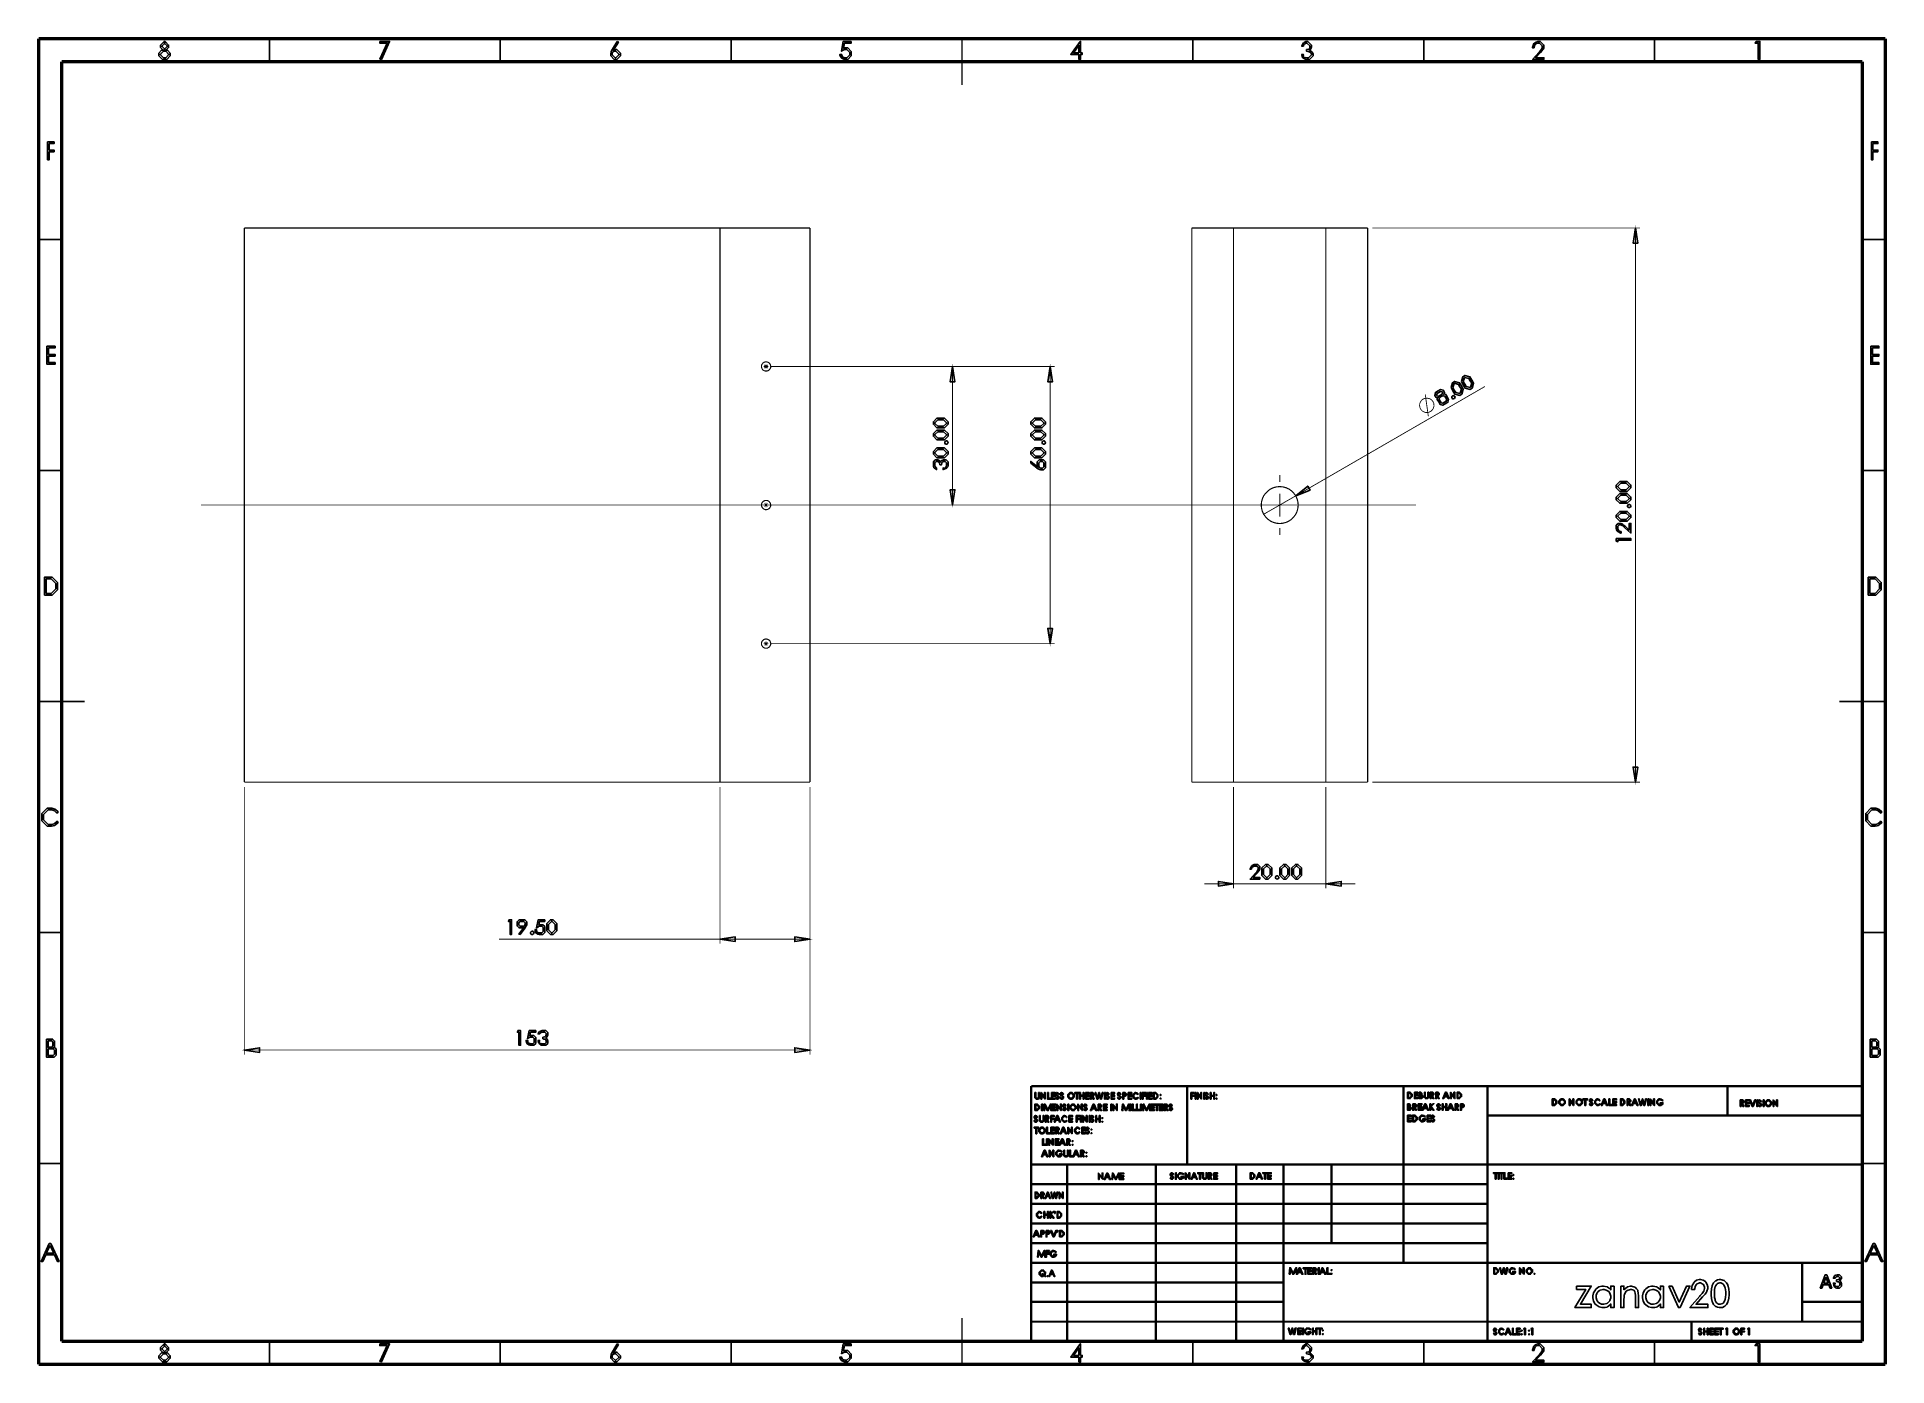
# Model space of a CAD drawing. Extents: x 0.6 to 16.4, y 0.2 to 11.5.
import ezdxf

# ---------------------------------------------------------------- set-up
doc = ezdxf.new("R2010")
doc.units = 0
doc.layers.get('0').update_dxf_attribs({"linetype": 'CONTINUOUS'})

msp = doc.modelspace()

# ---------------------------------------------------------------- linework, layer by layer
at = {"color": 254}
for points, const_width in [([(0.590278, 0.195856), (0.590278, 11.4958)], 0.027556), ([(0.590278, 11.4958), (16.3375, 11.4958)], 0.027556), ([(2.55832, 11.2986), (2.55832, 11.4958)], 0.013778), ([(4.52636, 11.2986), (4.52636, 11.4958)], 0.013778), ([(6.49582, 11.2986), (6.49582, 11.4958)], 0.013778), ([(8.46386, 11.4958), (8.46386, 11.1014)], 0.013778), ([(8.46386, 11.2986), (8.46386, 11.4958)], 0.013778), ([(10.432, 11.2986), (10.432, 11.4958)], 0.013778), ([(12.4014, 11.2986), (12.4014, 11.4958)], 0.013778), ([(14.3694, 11.2986), (14.3694, 11.4958)], 0.013778), ([(16.3375, 11.4958), (16.3375, 0.195856)], 0.027556), ([(0.786133, 0.393067), (0.786133, 11.2986)], 0.027556), ([(0.786133, 11.2986), (16.1417, 11.2986)], 0.027556), ([(16.1417, 11.2986), (16.1417, 0.393067)], 0.027556), ([(0.786133, 9.78331), (0.590278, 9.78331)], 0.013778), ([(16.1417, 9.78331), (16.3375, 9.78331)], 0.013778), ([(6.8125, 8.70139), (6.7736, 8.70139)], 0.007083), ([(6.77919, 8.71528), (6.80697, 8.6875)], 0.007083), ([(6.77919, 8.6875), (6.80697, 8.71528)], 0.007083), ([(6.79308, 8.68197), (6.79308, 8.72081)], 0.007083), ([(0.786133, 7.81392), (0.590278, 7.81392)], 0.013778), ([(16.1417, 7.81392), (16.3375, 7.81392)], 0.013778), ([(12.3356, 7.52094), (1.97592, 7.52094)], 0.007083), ([(6.8125, 7.52083), (6.7736, 7.52083)], 0.007083), ([(6.77919, 7.53472), (6.80697, 7.50694)], 0.007083), ([(6.77919, 7.50694), (6.80697, 7.53472)], 0.007083), ([(6.79308, 7.5), (6.79308, 7.54025)], 0.007083), ([(6.8125, 6.33886), (6.7736, 6.33886)], 0.007083), ([(6.77919, 6.35275), (6.80697, 6.32497)], 0.007083), ([(6.77919, 6.32497), (6.80697, 6.35275)], 0.007083), ([(6.79308, 6.31944), (6.79308, 6.35835)], 0.007083), ([(0.590278, 5.84581), (0.983344, 5.84581)], 0.013778), ([(0.786133, 5.84581), (0.590278, 5.84581)], 0.013778), ([(16.3375, 5.84581), (15.9444, 5.84581)], 0.013778), ([(16.1417, 5.84581), (16.3375, 5.84581)], 0.013778), ([(0.786133, 3.87776), (0.590278, 3.87776)], 0.013778), ([(16.1417, 3.87776), (16.3375, 3.87776)], 0.013778), ([(9.05414, 2.56803), (16.1417, 2.56803)], 0.019681), ([(9.05414, 2.56803), (9.05414, 0.393067)], 0.019681), ([(10.3847, 1.8986), (10.3847, 2.56803)], 0.019681), ([(12.2278, 2.56803), (12.2278, 1.0625)], 0.019681), ([(12.9444, 2.56803), (12.9444, 0.393067)], 0.019681), ([(14.9917, 2.31668), (14.9917, 2.56803)], 0.019681), ([(16.1417, 2.31668), (12.9444, 2.31668)], 0.019681), ([(0.786133, 1.90831), (0.590278, 1.90831)], 0.013778), ([(16.1417, 1.8986), (9.05414, 1.8986)], 0.019681), ([(9.36111, 1.8986), (9.36111, 0.393067)], 0.019681), ([(10.1166, 1.8986), (10.1166, 0.393067)], 0.019681), ([(10.8028, 1.8986), (10.8028, 0.393067)], 0.019681), ([(11.2042, 0.393067), (11.2042, 1.8986)], 0.019681), ([(11.6139, 1.22917), (11.6139, 1.8986)], 0.019681), ([(16.1417, 1.90831), (16.3375, 1.90831)], 0.013778), ([(12.9444, 1.73193), (9.05414, 1.73193)], 0.019681), ([(12.9444, 1.56392), (9.05414, 1.56392)], 0.019681), ([(12.9444, 1.39725), (9.05414, 1.39725)], 0.019681), ([(12.9444, 1.22917), (9.05414, 1.22917)], 0.019681), ([(11.2042, 1.0625), (9.05414, 1.0625)], 0.019681), ([(11.2042, 1.0625), (16.1417, 1.0625)], 0.019681), ([(15.6292, 0.559733), (15.6292, 1.0625)], 0.019681), ([(11.2042, 0.894422), (9.05414, 0.894422)], 0.019681), ([(11.2042, 0.727756), (9.05414, 0.727756)], 0.019681), ([(16.1417, 0.727756), (15.6292, 0.727756)], 0.019681), ([(8.46386, 0.195856), (8.46386, 0.590278)], 0.013778), ([(9.05414, 0.559733), (16.1417, 0.559733)], 0.019681), ([(14.6847, 0.393067), (14.6847, 0.559733)], 0.019681), ([(16.1417, 0.393067), (0.786133, 0.393067)], 0.027556), ([(2.55832, 0.393067), (2.55832, 0.195856)], 0.013778), ([(4.52636, 0.393067), (4.52636, 0.195856)], 0.013778), ([(6.49582, 0.393067), (6.49582, 0.195856)], 0.013778), ([(8.46386, 0.393067), (8.46386, 0.195856)], 0.013778), ([(10.432, 0.393067), (10.432, 0.195856)], 0.013778), ([(12.4014, 0.393067), (12.4014, 0.195856)], 0.013778), ([(14.3694, 0.393067), (14.3694, 0.195856)], 0.013778), ([(16.3375, 0.195856), (0.590278, 0.195856)], 0.027556)]:
    msp.add_lwpolyline(points, dxfattribs=dict(at, const_width=const_width))
at = {"color": 0}
for points in [[(1.6779, 11.3963), (1.6894, 11.3963), (1.71306, 11.3718), (1.71306, 11.3612), (1.71306, 11.3497), (1.68246, 11.3191), (1.66422, 11.3191), (1.64643, 11.3191), (1.61583, 11.3497), (1.61583, 11.3601), (1.61583, 11.3718), (1.63949, 11.3963), (1.65164, 11.3963), (1.65338, 11.3963), (1.62972, 11.4191), (1.62972, 11.4304), (1.62972, 11.4413), (1.66032, 11.4718), (1.6651, 11.4718), (1.66857, 11.4718), (1.69917, 11.4413), (1.69917, 11.43), (1.69917, 11.4191), (1.67551, 11.3963), (1.6779, 11.3963)], [(1.6651, 11.3885), (1.65468, 11.3885), (1.62972, 11.3636), (1.62972, 11.3597), (1.62972, 11.3579), (1.65468, 11.333), (1.66444, 11.333), (1.67421, 11.333), (1.69917, 11.3579), (1.69917, 11.3609), (1.69917, 11.3636), (1.67421, 11.3885), (1.6651, 11.3885)], [(1.66444, 11.458), (1.66857, 11.458), (1.64361, 11.433), (1.64361, 11.431), (1.64361, 11.4274), (1.66857, 11.4024), (1.66488, 11.4024), (1.66032, 11.4024), (1.68528, 11.4274), (1.68528, 11.4313), (1.68528, 11.433), (1.66032, 11.458), (1.66444, 11.458)], [(3.49972, 11.4718), (3.58306, 11.4718), (3.51361, 11.3191), (3.50082, 11.3212), (3.56288, 11.458), (3.49972, 11.458), (3.49972, 11.4718)], [(5.52382, 11.4718), (5.53444, 11.4664), (5.49083, 11.3942), (5.49143, 11.3951), (5.49761, 11.3996), (5.50424, 11.4024), (5.50646, 11.4024), (5.521, 11.4024), (5.5516, 11.3718), (5.5516, 11.3614), (5.5516, 11.3497), (5.521, 11.3191), (5.50928, 11.3191), (5.49886, 11.3191), (5.46826, 11.3497), (5.46826, 11.3629), (5.46826, 11.3675), (5.47097, 11.3798), (5.47151, 11.3813), (5.47179, 11.3824), (5.47581, 11.3913), (5.48204, 11.4025), (5.48346, 11.4048), (5.52382, 11.4718)], [(5.50364, 11.3885), (5.50049, 11.3885), (5.49115, 11.3864), (5.48643, 11.3817), (5.48583, 11.3803), (5.48492, 11.3785), (5.48215, 11.3652), (5.48215, 11.3607), (5.48215, 11.3579), (5.50711, 11.333), (5.50993, 11.333), (5.51275, 11.333), (5.53771, 11.3579), (5.53771, 11.3607), (5.53771, 11.3636), (5.51275, 11.3885), (5.50364, 11.3885)], [(7.52012, 11.4718), (7.52012, 11.458), (7.4624, 11.458), (7.45481, 11.4128), (7.45611, 11.4125), (7.46847, 11.4163), (7.4726, 11.4163), (7.48953, 11.4163), (7.52012, 11.3857), (7.52012, 11.3694), (7.52012, 11.3497), (7.48953, 11.3191), (7.46826, 11.3191), (7.46061, 11.3191), (7.43972, 11.3287), (7.43767, 11.3306), (7.43549, 11.3316), (7.42763, 11.3426), (7.42329, 11.3577), (7.4229, 11.3607), (7.43679, 11.3607), (7.43707, 11.3592), (7.44211, 11.3467), (7.44288, 11.3458), (7.44303, 11.344), (7.44706, 11.339), (7.45296, 11.3371), (7.45415, 11.3364), (7.45503, 11.3356), (7.4656, 11.333), (7.46912, 11.333), (7.48128, 11.333), (7.50624, 11.3579), (7.50624, 11.3701), (7.50624, 11.3774), (7.48128, 11.4024), (7.47, 11.4024), (7.46169, 11.4024), (7.44006, 11.3908), (7.43679, 11.3885), (7.45068, 11.4718), (7.52012, 11.4718)], [(9.47194, 11.4718), (9.47478, 11.4718), (9.47478, 11.3746), (9.48867, 11.3746), (9.48867, 11.3607), (9.47478, 11.3607), (9.47478, 11.3191), (9.46089, 11.3191), (9.46089, 11.3607), (9.39144, 11.3607), (9.47194, 11.4718)], [(9.46089, 11.3746), (9.46089, 11.438), (9.4151, 11.3746), (9.46089, 11.3746)], [(11.3739, 11.4302), (11.36, 11.4302), (11.3606, 11.4335), (11.3761, 11.4592), (11.3786, 11.461), (11.3807, 11.4626), (11.3967, 11.4718), (11.4021, 11.4718), (11.4127, 11.4718), (11.4433, 11.4413), (11.4433, 11.4297), (11.4433, 11.4246), (11.4391, 11.4093), (11.4294, 11.3986), (11.4266, 11.3965), (11.4276, 11.3952), (11.4361, 11.3907), (11.445, 11.3865), (11.4463, 11.3852), (11.4479, 11.3827), (11.454, 11.3729), (11.4572, 11.3646), (11.4572, 11.3618), (11.4572, 11.3497), (11.4266, 11.3191), (11.4077, 11.3191), (11.4032, 11.3191), (11.3896, 11.3217), (11.3783, 11.328), (11.3763, 11.3297), (11.374, 11.3306), (11.3657, 11.3415), (11.3606, 11.3574), (11.36, 11.3607), (11.3739, 11.3607), (11.3745, 11.3585), (11.3719, 11.3418), (11.3708, 11.3408), (11.3737, 11.3388), (11.3902, 11.3339), (11.4035, 11.333), (11.4079, 11.333), (11.4183, 11.333), (11.4433, 11.3579), (11.4433, 11.3607), (11.4433, 11.3642), (11.4393, 11.3735), (11.4385, 11.3746), (11.437, 11.3757), (11.4273, 11.3838), (11.4259, 11.3844), (11.4238, 11.3841), (11.4146, 11.3858), (11.4043, 11.3884), (11.4016, 11.3885), (11.4016, 11.4024), (11.4063, 11.4024), (11.4183, 11.4059), (11.4201, 11.4065), (11.4214, 11.4069), (11.4299, 11.4159), (11.4298, 11.4169), (11.4297, 11.418), (11.4294, 11.4276), (11.4294, 11.4308), (11.4294, 11.433), (11.4045, 11.458), (11.4023, 11.458), (11.3981, 11.458), (11.3867, 11.4528), (11.3856, 11.4517), (11.3834, 11.45), (11.3777, 11.4422), (11.3746, 11.4327), (11.3739, 11.4302)], [(13.3424, 11.4163), (13.3286, 11.4163), (13.3287, 11.4204), (13.3412, 11.4536), (13.3435, 11.4562), (13.3458, 11.4578), (13.3594, 11.4664), (13.3742, 11.4718), (13.3791, 11.4718), (13.3952, 11.4718), (13.4258, 11.4413), (13.4258, 11.4278), (13.4258, 11.4244), (13.424, 11.4142), (13.4201, 11.406), (13.4191, 11.4041), (13.4174, 11.4022), (13.4085, 11.3911), (13.3966, 11.3778), (13.3934, 11.3746), (13.3553, 11.333), (13.4258, 11.333), (13.4258, 11.3191), (13.3286, 11.3191), (13.3846, 11.3803), (13.3874, 11.3829), (13.4058, 11.4064), (13.4067, 11.4078), (13.4068, 11.4089), (13.4119, 11.4224), (13.4119, 11.4269), (13.4119, 11.433), (13.3869, 11.458), (13.3783, 11.458), (13.3746, 11.458), (13.3637, 11.4552), (13.3551, 11.4487), (13.3535, 11.4469), (13.351, 11.4449), (13.3445, 11.4335), (13.3427, 11.4196), (13.3424, 11.4163)], [(15.2369, 11.4718), (15.2679, 11.4718), (15.2679, 11.3191), (15.254, 11.3191), (15.254, 11.458), (15.2263, 11.458), (15.2369, 11.4718)], [(0.666504, 10.6156), (0.72206, 10.6156), (0.72206, 10.6017), (0.680393, 10.6017), (0.680393, 10.5462), (0.72206, 10.5462), (0.72206, 10.5323), (0.680393, 10.5323), (0.680393, 10.4628), (0.666504, 10.4628), (0.666504, 10.6156)], [(16.2178, 10.6156), (16.2733, 10.6156), (16.2733, 10.6017), (16.2317, 10.6017), (16.2317, 10.5462), (16.2733, 10.5462), (16.2733, 10.5323), (16.2317, 10.5323), (16.2317, 10.4628), (16.2178, 10.4628), (16.2178, 10.6156)], [(0.661133, 8.87354), (0.730578, 8.87354), (0.730578, 8.85965), (0.675022, 8.85965), (0.675022, 8.8041), (0.730578, 8.8041), (0.730578, 8.79021), (0.675022, 8.79021), (0.675022, 8.73465), (0.730578, 8.73465), (0.730578, 8.72076), (0.661133, 8.72076), (0.661133, 8.87354)], [(16.2124, 8.87354), (16.2818, 8.87354), (16.2818, 8.85965), (16.2263, 8.85965), (16.2263, 8.8041), (16.2818, 8.8041), (16.2818, 8.79021), (16.2263, 8.79021), (16.2263, 8.73465), (16.2818, 8.73465), (16.2818, 8.72076), (16.2124, 8.72076), (16.2124, 8.87354)], [(0.639432, 6.75217), (0.639432, 6.90494), (0.666775, 6.90494), (0.706054, 6.90494), (0.750543, 6.86046), (0.750543, 6.82661), (0.750543, 6.79665), (0.706054, 6.75217), (0.681315, 6.75217), (0.639432, 6.75217)], [(0.653321, 6.76606), (0.668294, 6.76606), (0.697808, 6.76606), (0.736654, 6.8049), (0.736654, 6.82661), (0.736654, 6.85221), (0.697808, 6.89106), (0.662435, 6.89106), (0.653321, 6.89106), (0.653321, 6.76606)], [(16.1907, 6.75217), (16.1907, 6.90494), (16.2181, 6.90494), (16.2574, 6.90494), (16.3018, 6.86046), (16.3018, 6.82661), (16.3018, 6.79665), (16.2574, 6.75217), (16.2326, 6.75217), (16.1907, 6.75217)], [(16.2046, 6.76606), (16.2196, 6.76606), (16.249, 6.76606), (16.2879, 6.8049), (16.2879, 6.82661), (16.2879, 6.85221), (16.249, 6.89106), (16.2138, 6.89106), (16.2046, 6.89106), (16.2046, 6.76606)], [(0.757379, 4.90386), (0.74566, 4.89475), (0.743924, 4.89703), (0.725478, 4.91422), (0.723307, 4.91536), (0.720486, 4.91601), (0.701118, 4.92253), (0.694661, 4.92253), (0.671224, 4.92253), (0.632379, 4.88368), (0.632379, 4.85981), (0.632379, 4.83637), (0.671224, 4.79753), (0.695529, 4.79753), (0.702149, 4.79753), (0.72206, 4.80447), (0.742296, 4.82069), (0.74566, 4.82531), (0.757379, 4.8164), (0.755588, 4.81342), (0.733507, 4.79357), (0.730903, 4.7921), (0.728136, 4.78999), (0.713867, 4.78472), (0.699924, 4.78364), (0.695313, 4.78364), (0.662978, 4.78364), (0.61849, 4.82813), (0.61849, 4.86089), (0.61849, 4.89193), (0.662978, 4.93642), (0.695096, 4.93642), (0.704101, 4.93642), (0.728407, 4.92919), (0.731119, 4.92774), (0.733669, 4.92589), (0.755643, 4.90647), (0.757379, 4.90386)], [(16.3086, 4.90386), (16.2969, 4.89475), (16.2951, 4.89703), (16.2767, 4.91422), (16.2746, 4.91536), (16.2717, 4.91601), (16.2524, 4.92253), (16.2458, 4.92253), (16.2225, 4.92253), (16.1836, 4.88368), (16.1836, 4.85981), (16.1836, 4.83637), (16.2225, 4.79753), (16.2468, 4.79753), (16.2533, 4.79753), (16.2733, 4.80447), (16.2935, 4.82069), (16.2969, 4.82531), (16.3086, 4.8164), (16.3068, 4.81342), (16.2847, 4.79357), (16.2821, 4.7921), (16.2793, 4.78999), (16.2651, 4.78472), (16.2511, 4.78364), (16.2465, 4.78364), (16.2142, 4.78364), (16.1697, 4.82813), (16.1697, 4.86089), (16.1697, 4.89193), (16.2142, 4.93642), (16.2462, 4.93642), (16.2553, 4.93642), (16.2796, 4.92919), (16.2824, 4.92774), (16.2849, 4.92589), (16.3068, 4.90647), (16.3086, 4.90386)], [(0.657118, 2.96789), (0.683594, 2.96789), (0.709853, 2.96789), (0.726563, 2.95117), (0.726563, 2.92774), (0.726563, 2.90126), (0.716797, 2.89344), (0.709418, 2.89344), (0.730686, 2.89344), (0.740451, 2.88172), (0.740451, 2.85633), (0.740451, 2.83182), (0.723742, 2.81511), (0.695313, 2.81511), (0.657118, 2.81511), (0.657118, 2.96789)], [(0.671007, 2.954), (0.671007, 2.89844), (0.678603, 2.89844), (0.701606, 2.89844), (0.712674, 2.9095), (0.712674, 2.9286), (0.712674, 2.94293), (0.701606, 2.954), (0.686199, 2.954), (0.671007, 2.954)], [(0.671007, 2.88456), (0.671007, 2.829), (0.688368, 2.829), (0.715494, 2.829), (0.726563, 2.84006), (0.726563, 2.85613), (0.726563, 2.87349), (0.715494, 2.88456), (0.678386, 2.88456), (0.671007, 2.88456)], [(16.2083, 2.96789), (16.2349, 2.96789), (16.2611, 2.96789), (16.2778, 2.95117), (16.2778, 2.92774), (16.2778, 2.90126), (16.2681, 2.89344), (16.2607, 2.89344), (16.2819, 2.89344), (16.2917, 2.88172), (16.2917, 2.85633), (16.2917, 2.83182), (16.275, 2.81511), (16.2465, 2.81511), (16.2083, 2.81511), (16.2083, 2.96789)], [(16.2222, 2.954), (16.2222, 2.89844), (16.2299, 2.89844), (16.2529, 2.89844), (16.2639, 2.9095), (16.2639, 2.9286), (16.2639, 2.94293), (16.2529, 2.954), (16.2375, 2.954), (16.2222, 2.954)], [(16.2222, 2.88456), (16.2222, 2.829), (16.2396, 2.829), (16.2668, 2.829), (16.2778, 2.84006), (16.2778, 2.85613), (16.2778, 2.87349), (16.2668, 2.88456), (16.2297, 2.88456), (16.2222, 2.88456)], [(9.08604, 2.51264), (9.09364, 2.51264), (9.09364, 2.48204), (9.09353, 2.48062), (9.09353, 2.47618), (9.09397, 2.47532), (9.09407, 2.4751), (9.09407, 2.47163), (9.10015, 2.46533), (9.10536, 2.46533), (9.11057, 2.46533), (9.11664, 2.47163), (9.11664, 2.48204), (9.11664, 2.51264), (9.12424, 2.51264), (9.12424, 2.48008), (9.12424, 2.46707), (9.11513, 2.45751), (9.10579, 2.45751), (9.0956, 2.45751), (9.08604, 2.46707), (9.08604, 2.48008), (9.08604, 2.51264)], [(9.08604, 2.35906), (9.08604, 2.41417), (9.0956, 2.41417), (9.10753, 2.41417), (9.12446, 2.39681), (9.12446, 2.38574), (9.12446, 2.37642), (9.10753, 2.35906), (9.10058, 2.35906), (9.08604, 2.35906)], [(9.09386, 2.36686), (9.09776, 2.36686), (9.10297, 2.36686), (9.11664, 2.38097), (9.11664, 2.38596), (9.11664, 2.39204), (9.10297, 2.40614), (9.09625, 2.40614), (9.09386, 2.40614), (9.09386, 2.36686)], [(9.13618, 2.45751), (9.13618, 2.51264), (9.13769, 2.51264), (9.16678, 2.47683), (9.16678, 2.51264), (9.17437, 2.51264), (9.17437, 2.45751), (9.17264, 2.45751), (9.14378, 2.49289), (9.14378, 2.45751), (9.13618, 2.45751)], [(9.14307, 2.41417), (9.15087, 2.41417), (9.15087, 2.35906), (9.14307, 2.35906), (9.14307, 2.41417)], [(9.16038, 2.35906), (9.16581, 2.41417), (9.1721, 2.41417), (9.19488, 2.36556), (9.21744, 2.41417), (9.22418, 2.41417), (9.22939, 2.35906), (9.22179, 2.35906), (9.21789, 2.40158), (9.199, 2.35906), (9.19119, 2.35906), (9.17188, 2.40224), (9.16818, 2.35906), (9.16038, 2.35906)], [(9.19282, 2.51264), (9.20042, 2.51264), (9.20042, 2.46533), (9.22342, 2.46533), (9.22342, 2.45751), (9.19282, 2.45751), (9.19282, 2.51264)], [(9.22819, 2.51264), (9.25879, 2.51264), (9.25879, 2.50461), (9.23579, 2.50461), (9.23579, 2.48899), (9.25879, 2.48899), (9.25879, 2.48118), (9.23579, 2.48118), (9.23579, 2.46533), (9.25879, 2.46533), (9.25879, 2.45751), (9.22819, 2.45751), (9.22819, 2.51264)], [(9.23085, 2.41417), (9.26144, 2.41417), (9.26144, 2.40614), (9.23867, 2.40614), (9.23867, 2.39051), (9.26144, 2.39051), (9.26144, 2.38271), (9.23867, 2.38271), (9.23867, 2.36686), (9.26144, 2.36686), (9.26144, 2.35906), (9.23085, 2.35906), (9.23085, 2.41417)], [(9.26161, 2.47032), (9.26639, 2.47314), (9.26665, 2.47174), (9.2736, 2.46533), (9.27593, 2.46533), (9.27854, 2.46533), (9.28461, 2.47163), (9.28461, 2.47185), (9.28386, 2.47211), (9.28299, 2.47526), (9.28267, 2.47553), (9.28162, 2.47581), (9.27425, 2.48378), (9.27311, 2.48465), (9.27143, 2.48449), (9.26606, 2.48747), (9.26486, 2.49186), (9.26465, 2.49224), (9.26389, 2.49229), (9.26161, 2.49832), (9.26161, 2.50028), (9.26161, 2.5031), (9.27072, 2.51264), (9.27636, 2.51264), (9.27701, 2.51156), (9.28375, 2.51031), (9.2844, 2.50982), (9.28429, 2.50868), (9.28706, 2.50483), (9.2915, 2.50146), (9.29221, 2.50028), (9.28765, 2.49681), (9.28657, 2.49669), (9.28304, 2.49935), (9.28239, 2.50288), (9.28201, 2.5031), (9.28108, 2.50304), (9.27815, 2.50461), (9.27724, 2.50461), (9.27528, 2.50461), (9.26921, 2.49832), (9.26921, 2.49875), (9.26882, 2.49804), (9.26839, 2.49556), (9.26981, 2.49582), (9.26986, 2.49571), (9.26958, 2.49522), (9.26997, 2.493), (9.27235, 2.493), (9.27268, 2.49268), (9.27246, 2.49251), (9.2736, 2.49024), (9.27881, 2.48893), (9.27983, 2.48833), (9.28065, 2.48725), (9.28917, 2.47987), (9.28961, 2.47922), (9.28999, 2.47797), (9.29221, 2.47325), (9.29221, 2.47163), (9.29221, 2.46707), (9.2831, 2.45751), (9.27746, 2.45751), (9.27528, 2.45751), (9.26942, 2.4599), (9.26878, 2.46035), (9.26753, 2.46061), (9.26215, 2.46918), (9.26161, 2.47032)], [(9.27192, 2.35906), (9.27192, 2.41417), (9.27344, 2.41417), (9.30251, 2.37836), (9.30251, 2.41417), (9.31033, 2.41417), (9.31033, 2.35906), (9.30838, 2.35906), (9.27974, 2.39442), (9.27974, 2.35906), (9.27192, 2.35906)], [(9.29975, 2.47032), (9.30453, 2.47314), (9.30479, 2.47174), (9.31174, 2.46533), (9.31407, 2.46533), (9.31668, 2.46533), (9.32275, 2.47163), (9.32275, 2.47185), (9.322, 2.47211), (9.32112, 2.47526), (9.32081, 2.47553), (9.31976, 2.47581), (9.31239, 2.48378), (9.31125, 2.48465), (9.30957, 2.48449), (9.30419, 2.48747), (9.303, 2.49186), (9.30279, 2.49224), (9.30203, 2.49229), (9.29975, 2.49832), (9.29975, 2.50028), (9.29975, 2.5031), (9.30886, 2.51264), (9.31451, 2.51264), (9.31515, 2.51156), (9.32189, 2.51031), (9.32254, 2.50982), (9.32243, 2.50868), (9.32519, 2.50483), (9.32964, 2.50146), (9.33035, 2.50028), (9.32579, 2.49681), (9.32471, 2.49669), (9.32118, 2.49935), (9.32053, 2.50288), (9.32015, 2.5031), (9.31922, 2.50304), (9.31629, 2.50461), (9.31537, 2.50461), (9.31342, 2.50461), (9.30735, 2.49832), (9.30735, 2.49875), (9.30697, 2.49804), (9.30653, 2.49556), (9.30794, 2.49582), (9.308, 2.49571), (9.30772, 2.49522), (9.30811, 2.493), (9.31049, 2.493), (9.31082, 2.49268), (9.3106, 2.49251), (9.31174, 2.49024), (9.31694, 2.48893), (9.31799, 2.48833), (9.31879, 2.48725), (9.32731, 2.47987), (9.32775, 2.47922), (9.32813, 2.47797), (9.33035, 2.47325), (9.33035, 2.47163), (9.33035, 2.46707), (9.32124, 2.45751), (9.3156, 2.45751), (9.31342, 2.45751), (9.30757, 2.4599), (9.30692, 2.46035), (9.30567, 2.46061), (9.30029, 2.46918), (9.29975, 2.47032)], [(9.32107, 2.37185), (9.32585, 2.37468), (9.32611, 2.37326), (9.33306, 2.36686), (9.33539, 2.36686), (9.338, 2.36686), (9.34407, 2.37315), (9.34407, 2.37337), (9.34332, 2.37364), (9.34244, 2.37679), (9.34213, 2.37706), (9.3411, 2.37733), (9.33371, 2.38531), (9.33257, 2.38618), (9.33094, 2.38601), (9.32563, 2.389), (9.32437, 2.39339), (9.32411, 2.39378), (9.32335, 2.39382), (9.32107, 2.39985), (9.32107, 2.40181), (9.32107, 2.40462), (9.33018, 2.41417), (9.33583, 2.41417), (9.33649, 2.41308), (9.34321, 2.41183), (9.34386, 2.41135), (9.34375, 2.41021), (9.34651, 2.40636), (9.35097, 2.403), (9.35167, 2.40181), (9.34711, 2.39833), (9.34603, 2.39822), (9.3425, 2.40088), (9.34185, 2.4044), (9.34147, 2.40462), (9.34056, 2.40457), (9.33763, 2.40614), (9.33669, 2.40614), (9.33475, 2.40614), (9.32867, 2.39985), (9.32867, 2.40028), (9.32829, 2.39958), (9.32785, 2.39708), (9.32926, 2.39735), (9.32932, 2.39725), (9.32904, 2.39675), (9.32943, 2.39453), (9.33182, 2.39453), (9.33214, 2.39421), (9.33192, 2.39404), (9.33306, 2.39176), (9.33826, 2.39046), (9.33931, 2.38986), (9.34011, 2.38878), (9.34864, 2.3814), (9.34907, 2.38075), (9.34944, 2.3795), (9.35167, 2.37478), (9.35167, 2.37315), (9.35167, 2.3686), (9.34256, 2.35906), (9.33692, 2.35906), (9.33475, 2.35906), (9.32889, 2.36143), (9.32824, 2.36187), (9.32699, 2.36214), (9.32161, 2.37071), (9.32107, 2.37185)], [(9.39318, 2.51264), (9.40338, 2.51264), (9.42031, 2.49528), (9.42031, 2.48508), (9.42031, 2.47487), (9.40338, 2.45751), (9.39361, 2.45751), (9.38362, 2.45751), (9.36669, 2.47487), (9.36669, 2.48486), (9.36669, 2.49528), (9.38362, 2.51264), (9.39318, 2.51264)], [(9.36686, 2.41417), (9.37468, 2.41417), (9.37468, 2.35906), (9.36686, 2.35906), (9.36686, 2.41417)], [(9.39339, 2.50461), (9.38818, 2.50461), (9.37429, 2.4905), (9.37429, 2.48486), (9.37429, 2.47944), (9.38818, 2.46533), (9.39339, 2.46533), (9.39882, 2.46533), (9.41271, 2.47944), (9.41271, 2.48508), (9.41271, 2.4905), (9.39882, 2.50461), (9.39339, 2.50461)], [(9.41064, 2.41417), (9.42106, 2.41417), (9.43778, 2.39681), (9.43778, 2.38661), (9.43778, 2.37642), (9.42106, 2.35906), (9.41108, 2.35906), (9.4011, 2.35906), (9.38417, 2.37642), (9.38417, 2.38639), (9.38417, 2.39681), (9.4011, 2.41417), (9.41064, 2.41417)], [(9.41086, 2.40614), (9.40565, 2.40614), (9.39199, 2.39204), (9.39199, 2.38639), (9.39199, 2.38097), (9.40565, 2.36686), (9.41086, 2.36686), (9.4165, 2.36686), (9.43018, 2.38097), (9.43018, 2.38661), (9.43018, 2.39204), (9.4165, 2.40614), (9.41086, 2.40614)], [(9.42563, 2.50461), (9.42563, 2.51264), (9.46382, 2.51264), (9.46382, 2.50461), (9.44863, 2.50461), (9.44863, 2.45751), (9.44081, 2.45751), (9.44081, 2.50461), (9.42563, 2.50461)], [(9.45079, 2.35906), (9.45079, 2.41417), (9.45231, 2.41417), (9.48139, 2.37836), (9.48139, 2.41417), (9.48921, 2.41417), (9.48921, 2.35906), (9.48725, 2.35906), (9.45861, 2.39442), (9.45861, 2.35906), (9.45079, 2.35906)], [(9.46582, 2.51264), (9.47342, 2.51264), (9.47342, 2.48899), (9.49642, 2.48899), (9.49642, 2.51264), (9.50401, 2.51264), (9.50401, 2.45751), (9.49642, 2.45751), (9.49642, 2.48118), (9.47342, 2.48118), (9.47342, 2.45751), (9.46582, 2.45751), (9.46582, 2.51264)], [(9.49994, 2.37185), (9.50472, 2.37468), (9.50499, 2.37326), (9.51193, 2.36686), (9.51426, 2.36686), (9.51688, 2.36686), (9.52294, 2.37315), (9.52294, 2.37337), (9.52219, 2.37364), (9.52132, 2.37679), (9.521, 2.37706), (9.51997, 2.37733), (9.51258, 2.38531), (9.51144, 2.38618), (9.50982, 2.38601), (9.5045, 2.389), (9.50325, 2.39339), (9.50299, 2.39378), (9.50222, 2.39382), (9.49994, 2.39985), (9.49994, 2.40181), (9.49994, 2.40462), (9.50906, 2.41417), (9.51471, 2.41417), (9.51535, 2.41308), (9.52208, 2.41183), (9.52274, 2.41135), (9.52263, 2.41021), (9.52539, 2.40636), (9.52983, 2.403), (9.53054, 2.40181), (9.52599, 2.39833), (9.5249, 2.39822), (9.52138, 2.40088), (9.52072, 2.4044), (9.52035, 2.40462), (9.51942, 2.40457), (9.5165, 2.40614), (9.51557, 2.40614), (9.51361, 2.40614), (9.50754, 2.39985), (9.50754, 2.40028), (9.50717, 2.39958), (9.50672, 2.39708), (9.50814, 2.39735), (9.50819, 2.39725), (9.50792, 2.39675), (9.50831, 2.39453), (9.51069, 2.39453), (9.51101, 2.39421), (9.51079, 2.39404), (9.51193, 2.39176), (9.51714, 2.39046), (9.51818, 2.38986), (9.51899, 2.38878), (9.5275, 2.3814), (9.52794, 2.38075), (9.52832, 2.3795), (9.53054, 2.37478), (9.53054, 2.37315), (9.53054, 2.3686), (9.52143, 2.35906), (9.51579, 2.35906), (9.51361, 2.35906), (9.50776, 2.36143), (9.50711, 2.36187), (9.50586, 2.36214), (9.50049, 2.37071), (9.49994, 2.37185)], [(9.51812, 2.51264), (9.54872, 2.51264), (9.54872, 2.50461), (9.52572, 2.50461), (9.52572, 2.48899), (9.54872, 2.48899), (9.54872, 2.48118), (9.52572, 2.48118), (9.52572, 2.46533), (9.54872, 2.46533), (9.54872, 2.45751), (9.51812, 2.45751), (9.51812, 2.51264)], [(9.55914, 2.51264), (9.5689, 2.51264), (9.58062, 2.51264), (9.58974, 2.5031), (9.58974, 2.49701), (9.58974, 2.4905), (9.58062, 2.48118), (9.57824, 2.48118), (9.58974, 2.45751), (9.58214, 2.45751), (9.57064, 2.48118), (9.56674, 2.48118), (9.56674, 2.45751), (9.55914, 2.45751), (9.55914, 2.51264)], [(9.58996, 2.41417), (9.61296, 2.35906), (9.60536, 2.35906), (9.59885, 2.37468), (9.57346, 2.37468), (9.56694, 2.35906), (9.55935, 2.35906), (9.58236, 2.41417), (9.58996, 2.41417)], [(9.56674, 2.50461), (9.56674, 2.48899), (9.57303, 2.48876), (9.57607, 2.48876), (9.58214, 2.49507), (9.58214, 2.49701), (9.58214, 2.49832), (9.57607, 2.50461), (9.57324, 2.50461), (9.56674, 2.50461)], [(9.58604, 2.40506), (9.57671, 2.38271), (9.5956, 2.38271), (9.58604, 2.40506)], [(9.59804, 2.51264), (9.60562, 2.51264), (9.61714, 2.46576), (9.63189, 2.51264), (9.63579, 2.51264), (9.64774, 2.46838), (9.65924, 2.51264), (9.66683, 2.51264), (9.65272, 2.45751), (9.64512, 2.45751), (9.63254, 2.49463), (9.62213, 2.45751), (9.61453, 2.45751), (9.59804, 2.51264)], [(9.62369, 2.41417), (9.63346, 2.41417), (9.64518, 2.41417), (9.65429, 2.40462), (9.65429, 2.39854), (9.65429, 2.39204), (9.64518, 2.38271), (9.64279, 2.38271), (9.65429, 2.35906), (9.64671, 2.35906), (9.63519, 2.38271), (9.63151, 2.38271), (9.63151, 2.35906), (9.62369, 2.35906), (9.62369, 2.41417)], [(9.63151, 2.40614), (9.63151, 2.39051), (9.63758, 2.39031), (9.64063, 2.39031), (9.64671, 2.3966), (9.64671, 2.39854), (9.64671, 2.39985), (9.64063, 2.40614), (9.63781, 2.40614), (9.63151, 2.40614)], [(9.67025, 2.41417), (9.70085, 2.41417), (9.70085, 2.40614), (9.67806, 2.40614), (9.67806, 2.39051), (9.70085, 2.39051), (9.70085, 2.38271), (9.67806, 2.38271), (9.67806, 2.36686), (9.70085, 2.36686), (9.70085, 2.35906), (9.67025, 2.35906), (9.67025, 2.41417)], [(9.67914, 2.51264), (9.68674, 2.51264), (9.68674, 2.45751), (9.67914, 2.45751), (9.67914, 2.51264)], [(9.68886, 2.47032), (9.69362, 2.47314), (9.6939, 2.47174), (9.70085, 2.46533), (9.70318, 2.46533), (9.70578, 2.46533), (9.71186, 2.47163), (9.71186, 2.47185), (9.7111, 2.47211), (9.71024, 2.47526), (9.7099, 2.47553), (9.70888, 2.47581), (9.7015, 2.48378), (9.70036, 2.48465), (9.69868, 2.48449), (9.69331, 2.48747), (9.69211, 2.49186), (9.69189, 2.49224), (9.69114, 2.49229), (9.68886, 2.49832), (9.68886, 2.50028), (9.68886, 2.5031), (9.69797, 2.51264), (9.70361, 2.51264), (9.70426, 2.51156), (9.71099, 2.51031), (9.71164, 2.50982), (9.71153, 2.50868), (9.71431, 2.50483), (9.71875, 2.50146), (9.71946, 2.50028), (9.7149, 2.49681), (9.71382, 2.49669), (9.71029, 2.49935), (9.70964, 2.50288), (9.70925, 2.5031), (9.70833, 2.50304), (9.7054, 2.50461), (9.70449, 2.50461), (9.70253, 2.50461), (9.69646, 2.49832), (9.69646, 2.49875), (9.69607, 2.49804), (9.69564, 2.49556), (9.69706, 2.49582), (9.6971, 2.49571), (9.69683, 2.49522), (9.69721, 2.493), (9.6996, 2.493), (9.69993, 2.49268), (9.69971, 2.49251), (9.70085, 2.49024), (9.70606, 2.48893), (9.70708, 2.48833), (9.7079, 2.48725), (9.71642, 2.47987), (9.71685, 2.47922), (9.71724, 2.47797), (9.71946, 2.47325), (9.71946, 2.47163), (9.71946, 2.46707), (9.71035, 2.45751), (9.70469, 2.45751), (9.70253, 2.45751), (9.69667, 2.4599), (9.69601, 2.46035), (9.69476, 2.46061), (9.6894, 2.46918), (9.68886, 2.47032)], [(9.73253, 2.41417), (9.74035, 2.41417), (9.74035, 2.35906), (9.73253, 2.35906), (9.73253, 2.41417)], [(9.7346, 2.51264), (9.76519, 2.51264), (9.76519, 2.50461), (9.74219, 2.50461), (9.74219, 2.48899), (9.76519, 2.48899), (9.76519, 2.48118), (9.74219, 2.48118), (9.74219, 2.46533), (9.76519, 2.46533), (9.76519, 2.45751), (9.7346, 2.45751), (9.7346, 2.51264)], [(9.74983, 2.35906), (9.74983, 2.41417), (9.75136, 2.41417), (9.78043, 2.37836), (9.78043, 2.41417), (9.78825, 2.41417), (9.78825, 2.35906), (9.78629, 2.35906), (9.75765, 2.39442), (9.75765, 2.35906), (9.74983, 2.35906)], [(9.78922, 2.47032), (9.794, 2.47314), (9.79428, 2.47174), (9.80122, 2.46533), (9.80354, 2.46533), (9.80615, 2.46533), (9.81222, 2.47163), (9.81222, 2.47185), (9.81147, 2.47211), (9.8106, 2.47526), (9.81028, 2.47553), (9.80925, 2.47581), (9.80186, 2.48378), (9.80072, 2.48465), (9.79904, 2.48449), (9.79368, 2.48747), (9.79249, 2.49186), (9.79226, 2.49224), (9.7915, 2.49229), (9.78922, 2.49832), (9.78922, 2.50028), (9.78922, 2.5031), (9.79833, 2.51264), (9.80399, 2.51264), (9.80464, 2.51156), (9.81136, 2.51031), (9.81201, 2.50982), (9.8119, 2.50868), (9.81467, 2.50483), (9.81912, 2.50146), (9.81982, 2.50028), (9.81526, 2.49681), (9.81418, 2.49669), (9.81065, 2.49935), (9.81, 2.50288), (9.80963, 2.5031), (9.80871, 2.50304), (9.80578, 2.50461), (9.80485, 2.50461), (9.8029, 2.50461), (9.79682, 2.49832), (9.79682, 2.49875), (9.79644, 2.49804), (9.79601, 2.49556), (9.79742, 2.49582), (9.79747, 2.49571), (9.79719, 2.49522), (9.79758, 2.493), (9.79997, 2.493), (9.80029, 2.49268), (9.80007, 2.49251), (9.80122, 2.49024), (9.80643, 2.48893), (9.80746, 2.48833), (9.80826, 2.48725), (9.81679, 2.47987), (9.81722, 2.47922), (9.8176, 2.47797), (9.81982, 2.47325), (9.81982, 2.47163), (9.81982, 2.46707), (9.81071, 2.45751), (9.80507, 2.45751), (9.8029, 2.45751), (9.79704, 2.4599), (9.79639, 2.46035), (9.79514, 2.46061), (9.78976, 2.46918), (9.78922, 2.47032)], [(9.82781, 2.35906), (9.83322, 2.41417), (9.83951, 2.41417), (9.86231, 2.36556), (9.88488, 2.41417), (9.8916, 2.41417), (9.89681, 2.35906), (9.88921, 2.35906), (9.88531, 2.40158), (9.86643, 2.35906), (9.85861, 2.35906), (9.83931, 2.40224), (9.83561, 2.35906), (9.82781, 2.35906)], [(9.83496, 2.51264), (9.84472, 2.51264), (9.85644, 2.51264), (9.86556, 2.5031), (9.86556, 2.49681), (9.86556, 2.4905), (9.85644, 2.48118), (9.84581, 2.48118), (9.84256, 2.48118), (9.84256, 2.45751), (9.83496, 2.45751), (9.83496, 2.51264)], [(9.84256, 2.50461), (9.84256, 2.48899), (9.84885, 2.48876), (9.85189, 2.48876), (9.85796, 2.49507), (9.85796, 2.49681), (9.85796, 2.49832), (9.85189, 2.50461), (9.84907, 2.50461), (9.84256, 2.50461)], [(9.88026, 2.51264), (9.91086, 2.51264), (9.91086, 2.50461), (9.88786, 2.50461), (9.88786, 2.48899), (9.91086, 2.48899), (9.91086, 2.48118), (9.88786, 2.48118), (9.88786, 2.46533), (9.91086, 2.46533), (9.91086, 2.45751), (9.88026, 2.45751), (9.88026, 2.51264)], [(9.89828, 2.41417), (9.90608, 2.41417), (9.90608, 2.35906), (9.89828, 2.35906), (9.89828, 2.41417)], [(9.91558, 2.41417), (9.92339, 2.41417), (9.92339, 2.36686), (9.94618, 2.36686), (9.94618, 2.35906), (9.91558, 2.35906), (9.91558, 2.41417)], [(9.96729, 2.50006), (9.96294, 2.49681), (9.96213, 2.49658), (9.95888, 2.49881), (9.95688, 2.50233), (9.95622, 2.50265), (9.95546, 2.50271), (9.94949, 2.50461), (9.94754, 2.50461), (9.94276, 2.50461), (9.92888, 2.4905), (9.92888, 2.48508), (9.92888, 2.47944), (9.94276, 2.46533), (9.94775, 2.46533), (9.94874, 2.46468), (9.95529, 2.46631), (9.96192, 2.47185), (9.96294, 2.47314), (9.96729, 2.46989), (9.96593, 2.46815), (9.96181, 2.463), (9.95925, 2.4611), (9.95839, 2.46056), (9.95725, 2.45979), (9.94943, 2.45751), (9.94689, 2.45751), (9.93821, 2.45751), (9.92128, 2.47487), (9.92128, 2.48529), (9.92128, 2.49528), (9.93821, 2.51264), (9.94667, 2.51264), (9.94726, 2.51161), (9.95221, 2.51014), (9.95751, 2.50993), (9.95839, 2.50939), (9.95904, 2.50803), (9.96669, 2.50108), (9.96729, 2.50006)], [(9.95101, 2.41417), (9.95882, 2.41417), (9.95882, 2.36686), (9.98161, 2.36686), (9.98161, 2.35906), (9.95101, 2.35906), (9.95101, 2.41417)], [(9.98351, 2.51264), (9.9911, 2.51264), (9.9911, 2.45751), (9.98351, 2.45751), (9.98351, 2.51264)], [(9.98643, 2.41417), (9.99425, 2.41417), (9.99425, 2.35906), (9.98643, 2.35906), (9.98643, 2.41417)], [(10.0008, 2.51264), (10.0314, 2.51264), (10.0314, 2.50461), (10.0084, 2.50461), (10.0084, 2.48899), (10.0314, 2.48899), (10.0314, 2.48118), (10.0084, 2.48118), (10.0084, 2.45751), (10.0008, 2.45751), (10.0008, 2.51264)], [(10.0038, 2.35906), (10.0092, 2.41417), (10.0155, 2.41417), (10.0383, 2.36556), (10.0608, 2.41417), (10.0675, 2.41417), (10.0727, 2.35906), (10.0652, 2.35906), (10.0612, 2.40158), (10.0424, 2.35906), (10.0346, 2.35906), (10.0153, 2.40224), (10.0116, 2.35906), (10.0038, 2.35906)], [(10.0379, 2.51264), (10.0455, 2.51264), (10.0455, 2.45751), (10.0379, 2.45751), (10.0379, 2.51264)], [(10.0552, 2.51264), (10.0858, 2.51264), (10.0858, 2.50461), (10.0628, 2.50461), (10.0628, 2.48899), (10.0858, 2.48899), (10.0858, 2.48118), (10.0628, 2.48118), (10.0628, 2.46533), (10.0858, 2.46533), (10.0858, 2.45751), (10.0552, 2.45751), (10.0552, 2.51264)], [(10.0742, 2.41417), (10.1048, 2.41417), (10.1048, 2.40614), (10.082, 2.40614), (10.082, 2.39051), (10.1048, 2.39051), (10.1048, 2.38271), (10.082, 2.38271), (10.082, 2.36686), (10.1048, 2.36686), (10.1048, 2.35906), (10.0742, 2.35906), (10.0742, 2.41417)], [(10.0962, 2.45751), (10.0962, 2.51264), (10.1058, 2.51264), (10.1177, 2.51264), (10.1344, 2.49528), (10.1344, 2.48421), (10.1344, 2.47487), (10.1177, 2.45751), (10.1108, 2.45751), (10.0962, 2.45751)], [(10.1038, 2.46533), (10.108, 2.46533), (10.1132, 2.46533), (10.1268, 2.47944), (10.1268, 2.48443), (10.1268, 2.4905), (10.1132, 2.50461), (10.1064, 2.50461), (10.1038, 2.50461), (10.1038, 2.46533)], [(10.1077, 2.40614), (10.1077, 2.41417), (10.1459, 2.41417), (10.1459, 2.40614), (10.1307, 2.40614), (10.1307, 2.35906), (10.1231, 2.35906), (10.1231, 2.40614), (10.1077, 2.40614)], [(10.1479, 2.41417), (10.1785, 2.41417), (10.1785, 2.40614), (10.1558, 2.40614), (10.1558, 2.39051), (10.1785, 2.39051), (10.1785, 2.38271), (10.1558, 2.38271), (10.1558, 2.36686), (10.1785, 2.36686), (10.1785, 2.35906), (10.1479, 2.35906), (10.1479, 2.41417)], [(10.1571, 2.49681), (10.1569, 2.49653), (10.1571, 2.49507), (10.1595, 2.49571), (10.1597, 2.4955), (10.1598, 2.49485), (10.1608, 2.49337), (10.1608, 2.49289), (10.1607, 2.49219), (10.1599, 2.49029), (10.1597, 2.49007), (10.1596, 2.48964), (10.1577, 2.48899), (10.1571, 2.48899), (10.1564, 2.48882), (10.1542, 2.48882), (10.1544, 2.48996), (10.1543, 2.49007), (10.1539, 2.49001), (10.1523, 2.49083), (10.1532, 2.4924), (10.1532, 2.49289), (10.1531, 2.49289), (10.1525, 2.49337), (10.1541, 2.49533), (10.1543, 2.4955), (10.1543, 2.4955), (10.1545, 2.49522), (10.1565, 2.49681), (10.1571, 2.49681)], [(10.1571, 2.46533), (10.157, 2.46522), (10.1571, 2.46403), (10.1595, 2.46425), (10.1597, 2.46403), (10.1598, 2.46338), (10.1608, 2.46192), (10.1608, 2.46143), (10.1607, 2.46089), (10.1599, 2.45882), (10.1597, 2.45861), (10.1595, 2.45833), (10.1577, 2.45751), (10.1571, 2.45751), (10.1564, 2.45751), (10.1545, 2.45844), (10.1543, 2.45861), (10.1539, 2.45865), (10.1532, 2.46078), (10.1532, 2.46143), (10.1532, 2.46143), (10.1541, 2.46386), (10.1543, 2.46403), (10.1543, 2.46403), (10.1545, 2.46419), (10.1565, 2.46533), (10.1571, 2.46533)], [(10.189, 2.41417), (10.1988, 2.41417), (10.2105, 2.41417), (10.2196, 2.40462), (10.2196, 2.39854), (10.2196, 2.39204), (10.2105, 2.38271), (10.2081, 2.38271), (10.2196, 2.35906), (10.212, 2.35906), (10.2005, 2.38271), (10.1968, 2.38271), (10.1968, 2.35906), (10.189, 2.35906), (10.189, 2.41417)], [(10.1968, 2.40614), (10.1968, 2.39051), (10.2029, 2.39031), (10.2059, 2.39031), (10.212, 2.3966), (10.212, 2.39854), (10.212, 2.39985), (10.2059, 2.40614), (10.2031, 2.40614), (10.1968, 2.40614)], [(10.228, 2.37185), (10.2328, 2.37468), (10.233, 2.37326), (10.24, 2.36686), (10.2423, 2.36686), (10.2449, 2.36686), (10.251, 2.37315), (10.251, 2.37337), (10.2502, 2.37364), (10.2493, 2.37679), (10.249, 2.37706), (10.248, 2.37733), (10.2406, 2.38531), (10.2395, 2.38618), (10.2378, 2.38601), (10.2325, 2.389), (10.2313, 2.39339), (10.231, 2.39378), (10.2303, 2.39382), (10.228, 2.39985), (10.228, 2.40181), (10.228, 2.40462), (10.2371, 2.41417), (10.2427, 2.41417), (10.2434, 2.41308), (10.2501, 2.41183), (10.2508, 2.41135), (10.2507, 2.41021), (10.2534, 2.40636), (10.2579, 2.403), (10.2586, 2.40181), (10.254, 2.39833), (10.2529, 2.39822), (10.2494, 2.40088), (10.2487, 2.4044), (10.2484, 2.40462), (10.2474, 2.40457), (10.2445, 2.40614), (10.2436, 2.40614), (10.2416, 2.40614), (10.2356, 2.39985), (10.2356, 2.40028), (10.2352, 2.39958), (10.2347, 2.39708), (10.2362, 2.39735), (10.2362, 2.39725), (10.2359, 2.39675), (10.2363, 2.39453), (10.2387, 2.39453), (10.239, 2.39421), (10.2388, 2.39404), (10.24, 2.39176), (10.2452, 2.39046), (10.2462, 2.38986), (10.247, 2.38878), (10.2555, 2.3814), (10.256, 2.38075), (10.2563, 2.3795), (10.2586, 2.37478), (10.2586, 2.37315), (10.2586, 2.3686), (10.2495, 2.35906), (10.2438, 2.35906), (10.2416, 2.35906), (10.2358, 2.36143), (10.2351, 2.36187), (10.2339, 2.36214), (10.2285, 2.37071), (10.228, 2.37185)], [(10.4159, 2.51253), (10.4461, 2.51253), (10.4461, 2.5045), (10.4233, 2.5045), (10.4233, 2.48888), (10.4461, 2.48888), (10.4461, 2.48107), (10.4233, 2.48107), (10.4233, 2.45742), (10.4159, 2.45742), (10.4159, 2.51253)], [(10.4525, 2.51253), (10.4599, 2.51253), (10.4599, 2.45742), (10.4525, 2.45742), (10.4525, 2.51253)], [(10.4696, 2.45742), (10.4696, 2.51253), (10.4711, 2.51253), (10.4997, 2.47672), (10.4997, 2.51253), (10.5071, 2.51253), (10.5071, 2.45742), (10.5054, 2.45742), (10.4769, 2.49278), (10.4769, 2.45742), (10.4696, 2.45742)], [(10.5254, 2.51253), (10.5328, 2.51253), (10.5328, 2.45742), (10.5254, 2.45742), (10.5254, 2.51253)], [(10.5349, 2.47021), (10.5397, 2.47304), (10.5399, 2.47163), (10.5467, 2.46522), (10.549, 2.46522), (10.5516, 2.46522), (10.5575, 2.47151), (10.5575, 2.47174), (10.5568, 2.472), (10.556, 2.47515), (10.5557, 2.47542), (10.5547, 2.47569), (10.5475, 2.48367), (10.5464, 2.48454), (10.5447, 2.48438), (10.5393, 2.48736), (10.5381, 2.49175), (10.5379, 2.49214), (10.5372, 2.49219), (10.5349, 2.49821), (10.5349, 2.50017), (10.5349, 2.50299), (10.544, 2.51253), (10.5494, 2.51253), (10.55, 2.51144), (10.5566, 2.51019), (10.5572, 2.50971), (10.5571, 2.50857), (10.5599, 2.50472), (10.5643, 2.50136), (10.5651, 2.50017), (10.5605, 2.49669), (10.5595, 2.49658), (10.5561, 2.49924), (10.5554, 2.50276), (10.5551, 2.50299), (10.5541, 2.50293), (10.5512, 2.5045), (10.5503, 2.5045), (10.5483, 2.5045), (10.5425, 2.49821), (10.5425, 2.49864), (10.5421, 2.49794), (10.5417, 2.49544), (10.5431, 2.49571), (10.5431, 2.49561), (10.5428, 2.49511), (10.543, 2.49289), (10.5454, 2.49289), (10.5457, 2.49257), (10.5455, 2.4924), (10.5467, 2.49013), (10.5519, 2.48882), (10.5529, 2.48822), (10.5537, 2.48714), (10.562, 2.47976), (10.5624, 2.47911), (10.562, 2.47825), (10.5627, 2.47439), (10.5651, 2.47228), (10.5651, 2.47151), (10.5651, 2.46696), (10.5559, 2.45742), (10.5505, 2.45742), (10.5483, 2.45742), (10.5425, 2.45979), (10.5418, 2.46024), (10.5406, 2.4605), (10.5354, 2.46907), (10.5349, 2.47021)], [(10.5801, 2.51253), (10.5875, 2.51253), (10.5875, 2.48888), (10.6102, 2.48888), (10.6102, 2.51253), (10.6176, 2.51253), (10.6176, 2.45742), (10.6102, 2.45742), (10.6102, 2.48107), (10.5875, 2.48107), (10.5875, 2.45742), (10.5801, 2.45742), (10.5801, 2.51253)], [(10.6353, 2.49669), (10.6351, 2.49642), (10.6352, 2.49496), (10.6377, 2.49561), (10.6379, 2.49539), (10.638, 2.49474), (10.639, 2.49328), (10.639, 2.49278), (10.6389, 2.49208), (10.6381, 2.49018), (10.6379, 2.48996), (10.6378, 2.48953), (10.6359, 2.48888), (10.6353, 2.48888), (10.6346, 2.48872), (10.6324, 2.48872), (10.6328, 2.48986), (10.6327, 2.48996), (10.6323, 2.4899), (10.6308, 2.49072), (10.6316, 2.49229), (10.6316, 2.49278), (10.6315, 2.49278), (10.6309, 2.49328), (10.6325, 2.49522), (10.6327, 2.49539), (10.6327, 2.49539), (10.6328, 2.49511), (10.6347, 2.49669), (10.6353, 2.49669)], [(10.6353, 2.46522), (10.6351, 2.46511), (10.6352, 2.46392), (10.6377, 2.46414), (10.6379, 2.46392), (10.6381, 2.46326), (10.639, 2.46181), (10.639, 2.46132), (10.6389, 2.46078), (10.6381, 2.45871), (10.6379, 2.4585), (10.6377, 2.45822), (10.6359, 2.45742), (10.6353, 2.45742), (10.6347, 2.45742), (10.6329, 2.45833), (10.6327, 2.4585), (10.6323, 2.45856), (10.6316, 2.46067), (10.6316, 2.46132), (10.6316, 2.46132), (10.6325, 2.46376), (10.6327, 2.46392), (10.6327, 2.46392), (10.6328, 2.46408), (10.6347, 2.46522), (10.6353, 2.46522)], [(12.2639, 2.46072), (12.2639, 2.51585), (12.2734, 2.51585), (12.2854, 2.51585), (12.3023, 2.49849), (12.3023, 2.48742), (12.3023, 2.47808), (12.2854, 2.46072), (12.2784, 2.46072), (12.2639, 2.46072)], [(12.2639, 2.41743), (12.2728, 2.41743), (12.2778, 2.41743), (12.2871, 2.40788), (12.2871, 2.4031), (12.2871, 2.39529), (12.2817, 2.39094), (12.2789, 2.39094), (12.2893, 2.39094), (12.2947, 2.38422), (12.2947, 2.3775), (12.2947, 2.37185), (12.2856, 2.36231), (12.278, 2.36231), (12.2639, 2.36231), (12.2639, 2.41743)], [(12.2717, 2.46853), (12.2758, 2.46853), (12.2808, 2.46853), (12.2947, 2.48264), (12.2947, 2.48762), (12.2947, 2.49371), (12.2808, 2.50782), (12.2741, 2.50782), (12.2717, 2.50782), (12.2717, 2.46853)], [(12.2717, 2.4094), (12.2717, 2.39378), (12.273, 2.39378), (12.2732, 2.39378), (12.2793, 2.40007), (12.2793, 2.40224), (12.2793, 2.4031), (12.2732, 2.4094), (12.2745, 2.4094), (12.2717, 2.4094)], [(12.2717, 2.38596), (12.2717, 2.37011), (12.2765, 2.37011), (12.281, 2.37011), (12.2871, 2.37642), (12.2871, 2.37771), (12.2871, 2.37967), (12.281, 2.38596), (12.273, 2.38596), (12.2717, 2.38596)], [(12.3081, 2.41743), (12.3181, 2.41743), (12.3298, 2.41743), (12.3389, 2.40788), (12.3389, 2.40181), (12.3389, 2.39529), (12.3298, 2.38596), (12.3274, 2.38596), (12.3389, 2.36231), (12.3313, 2.36231), (12.3198, 2.38596), (12.3159, 2.38596), (12.3159, 2.36231), (12.3081, 2.36231), (12.3081, 2.41743)], [(12.3159, 2.4094), (12.3159, 2.39378), (12.3222, 2.39356), (12.3253, 2.39356), (12.3313, 2.39985), (12.3313, 2.40181), (12.3313, 2.4031), (12.3253, 2.4094), (12.3222, 2.4094), (12.3159, 2.4094)], [(12.321, 2.51585), (12.3518, 2.51585), (12.3518, 2.50782), (12.3288, 2.50782), (12.3288, 2.49219), (12.3518, 2.49219), (12.3518, 2.48438), (12.3288, 2.48438), (12.3288, 2.46853), (12.3518, 2.46853), (12.3518, 2.46072), (12.321, 2.46072), (12.321, 2.51585)], [(12.3548, 2.41743), (12.3856, 2.41743), (12.3856, 2.4094), (12.3626, 2.4094), (12.3626, 2.39378), (12.3856, 2.39378), (12.3856, 2.38596), (12.3626, 2.38596), (12.3626, 2.37011), (12.3856, 2.37011), (12.3856, 2.36231), (12.3548, 2.36231), (12.3548, 2.41743)], [(12.3622, 2.51585), (12.3711, 2.51585), (12.3761, 2.51585), (12.3852, 2.50629), (12.3852, 2.50151), (12.3852, 2.49371), (12.38, 2.48936), (12.377, 2.48936), (12.3876, 2.48936), (12.393, 2.48264), (12.393, 2.47592), (12.393, 2.47026), (12.3837, 2.46072), (12.3763, 2.46072), (12.3622, 2.46072), (12.3622, 2.51585)], [(12.37, 2.50782), (12.37, 2.49219), (12.3713, 2.49219), (12.3715, 2.49219), (12.3776, 2.49849), (12.3776, 2.50065), (12.3776, 2.50151), (12.3715, 2.50782), (12.3726, 2.50782), (12.37, 2.50782)], [(12.37, 2.48438), (12.37, 2.46853), (12.3748, 2.46853), (12.3791, 2.46853), (12.3852, 2.47483), (12.3852, 2.47613), (12.3852, 2.47808), (12.3791, 2.48438), (12.3713, 2.48438), (12.37, 2.48438)], [(12.4193, 2.41743), (12.4423, 2.36231), (12.4347, 2.36231), (12.4282, 2.37793), (12.4026, 2.37793), (12.3961, 2.36231), (12.3885, 2.36231), (12.4115, 2.41743), (12.4193, 2.41743)], [(12.4154, 2.40831), (12.4061, 2.38596), (12.425, 2.38596), (12.4154, 2.40831)], [(12.4063, 2.51585), (12.4141, 2.51585), (12.4141, 2.48525), (12.414, 2.48383), (12.414, 2.47939), (12.4143, 2.47851), (12.4143, 2.47831), (12.4143, 2.47483), (12.4204, 2.46853), (12.4258, 2.46853), (12.431, 2.46853), (12.4371, 2.47483), (12.4371, 2.48525), (12.4371, 2.51585), (12.4447, 2.51585), (12.4447, 2.48329), (12.4447, 2.47026), (12.4356, 2.46072), (12.4263, 2.46072), (12.4158, 2.46072), (12.4063, 2.47026), (12.4063, 2.48329), (12.4063, 2.51585)], [(12.4531, 2.41743), (12.4609, 2.41743), (12.4609, 2.39876), (12.4798, 2.41743), (12.4878, 2.41743), (12.4639, 2.39378), (12.4878, 2.36231), (12.4802, 2.36231), (12.4609, 2.38769), (12.4609, 2.36231), (12.4531, 2.36231), (12.4531, 2.41743)], [(12.4566, 2.51585), (12.4666, 2.51585), (12.4781, 2.51585), (12.4874, 2.50629), (12.4874, 2.50022), (12.4874, 2.49371), (12.4781, 2.48438), (12.4759, 2.48438), (12.4874, 2.46072), (12.4796, 2.46072), (12.4681, 2.48438), (12.4644, 2.48438), (12.4644, 2.46072), (12.4566, 2.46072), (12.4566, 2.51585)], [(12.4644, 2.50782), (12.4644, 2.49219), (12.4705, 2.49197), (12.4735, 2.49197), (12.4796, 2.49826), (12.4796, 2.50022), (12.4796, 2.50151), (12.4735, 2.50782), (12.4707, 2.50782), (12.4644, 2.50782)], [(12.5032, 2.51585), (12.5132, 2.51585), (12.5247, 2.51585), (12.534, 2.50629), (12.534, 2.50022), (12.534, 2.49371), (12.5247, 2.48438), (12.5225, 2.48438), (12.534, 2.46072), (12.5262, 2.46072), (12.5147, 2.48438), (12.511, 2.48438), (12.511, 2.46072), (12.5032, 2.46072), (12.5032, 2.51585)], [(12.511, 2.50782), (12.511, 2.49219), (12.5171, 2.49197), (12.5201, 2.49197), (12.5262, 2.49826), (12.5262, 2.50022), (12.5262, 2.50151), (12.5201, 2.50782), (12.5173, 2.50782), (12.511, 2.50782)], [(12.5123, 2.37511), (12.5171, 2.37793), (12.5174, 2.37651), (12.5243, 2.37011), (12.5266, 2.37011), (12.5292, 2.37011), (12.5353, 2.37642), (12.5353, 2.37663), (12.5346, 2.3769), (12.5337, 2.38004), (12.5334, 2.38032), (12.5323, 2.38058), (12.5251, 2.38857), (12.524, 2.38943), (12.5223, 2.38926), (12.5169, 2.39225), (12.5156, 2.39665), (12.5153, 2.39703), (12.5146, 2.39708), (12.5123, 2.4031), (12.5123, 2.40506), (12.5123, 2.40788), (12.5217, 2.41743), (12.5271, 2.41743), (12.5277, 2.41635), (12.5344, 2.4151), (12.5351, 2.41461), (12.535, 2.41347), (12.5378, 2.40961), (12.5424, 2.40625), (12.5431, 2.40506), (12.5386, 2.40158), (12.5375, 2.40147), (12.534, 2.40414), (12.5333, 2.40767), (12.5329, 2.40788), (12.532, 2.40782), (12.5289, 2.4094), (12.5279, 2.4094), (12.5262, 2.4094), (12.5199, 2.4031), (12.5199, 2.40354), (12.5195, 2.40283), (12.5191, 2.40033), (12.5205, 2.40061), (12.5206, 2.4005), (12.5203, 2.40001), (12.5207, 2.39779), (12.5232, 2.39779), (12.5236, 2.39746), (12.5234, 2.39729), (12.5243, 2.39501), (12.5295, 2.39372), (12.5305, 2.39312), (12.5314, 2.39204), (12.5399, 2.38465), (12.5403, 2.384), (12.5408, 2.38276), (12.5431, 2.37804), (12.5431, 2.37642), (12.5431, 2.37185), (12.5338, 2.36231), (12.5282, 2.36231), (12.526, 2.36231), (12.5201, 2.36469), (12.5195, 2.36513), (12.5182, 2.3654), (12.5129, 2.37397), (12.5123, 2.37511)], [(12.5583, 2.41743), (12.5661, 2.41743), (12.5661, 2.39378), (12.5891, 2.39378), (12.5891, 2.41743), (12.5969, 2.41743), (12.5969, 2.36231), (12.5891, 2.36231), (12.5891, 2.38596), (12.5661, 2.38596), (12.5661, 2.36231), (12.5583, 2.36231), (12.5583, 2.41743)], [(12.5941, 2.51585), (12.6173, 2.46072), (12.6097, 2.46072), (12.603, 2.47635), (12.5776, 2.47635), (12.5711, 2.46072), (12.5635, 2.46072), (12.5865, 2.51585), (12.5941, 2.51585)], [(12.5904, 2.50672), (12.5811, 2.48438), (12.5997, 2.48438), (12.5904, 2.50672)], [(12.6341, 2.41743), (12.6571, 2.36231), (12.6495, 2.36231), (12.643, 2.37793), (12.6173, 2.37793), (12.6108, 2.36231), (12.6033, 2.36231), (12.6263, 2.41743), (12.6341, 2.41743)], [(12.6302, 2.40831), (12.6208, 2.38596), (12.6397, 2.38596), (12.6302, 2.40831)], [(12.6279, 2.46072), (12.6279, 2.51585), (12.6297, 2.51585), (12.6587, 2.48004), (12.6587, 2.51585), (12.6663, 2.51585), (12.6663, 2.46072), (12.6646, 2.46072), (12.6357, 2.4961), (12.6357, 2.46072), (12.6279, 2.46072)], [(12.6678, 2.41743), (12.6778, 2.41743), (12.6895, 2.41743), (12.6986, 2.40788), (12.6986, 2.40181), (12.6986, 2.39529), (12.6895, 2.38596), (12.6871, 2.38596), (12.6986, 2.36231), (12.691, 2.36231), (12.6795, 2.38596), (12.6756, 2.38596), (12.6756, 2.36231), (12.6678, 2.36231), (12.6678, 2.41743)], [(12.6756, 2.4094), (12.6756, 2.39378), (12.6819, 2.39356), (12.6849, 2.39356), (12.691, 2.39985), (12.691, 2.40181), (12.691, 2.4031), (12.6849, 2.4094), (12.6819, 2.4094), (12.6756, 2.4094)], [(12.6848, 2.46072), (12.6848, 2.51585), (12.6943, 2.51585), (12.7063, 2.51585), (12.7232, 2.49849), (12.7232, 2.48742), (12.7232, 2.47808), (12.7063, 2.46072), (12.6993, 2.46072), (12.6848, 2.46072)], [(12.6926, 2.46853), (12.6967, 2.46853), (12.7017, 2.46853), (12.7156, 2.48264), (12.7156, 2.48762), (12.7156, 2.49371), (12.7017, 2.50782), (12.695, 2.50782), (12.6926, 2.50782), (12.6926, 2.46853)], [(12.7145, 2.41743), (12.7245, 2.41743), (12.7362, 2.41743), (12.7453, 2.40788), (12.7453, 2.40158), (12.7453, 2.39529), (12.7362, 2.38596), (12.7254, 2.38596), (12.7223, 2.38596), (12.7223, 2.36231), (12.7145, 2.36231), (12.7145, 2.41743)], [(12.7223, 2.4094), (12.7223, 2.39378), (12.7284, 2.39356), (12.7317, 2.39356), (12.7377, 2.39985), (12.7377, 2.40158), (12.7377, 2.4031), (12.7317, 2.4094), (12.7288, 2.4094), (12.7223, 2.4094)], [(13.4967, 2.40278), (13.4967, 2.4579), (13.506, 2.4579), (13.5182, 2.4579), (13.5351, 2.44054), (13.5351, 2.42947), (13.5351, 2.42014), (13.5182, 2.40278), (13.5112, 2.40278), (13.4967, 2.40278)], [(13.5043, 2.4106), (13.5084, 2.4106), (13.5136, 2.4106), (13.5275, 2.42469), (13.5275, 2.42969), (13.5275, 2.43576), (13.5136, 2.44988), (13.5069, 2.44988), (13.5043, 2.44988), (13.5043, 2.4106)], [(13.5806, 2.4579), (13.591, 2.4579), (13.6079, 2.44054), (13.6079, 2.43033), (13.6079, 2.42014), (13.591, 2.40278), (13.581, 2.40278), (13.571, 2.40278), (13.5541, 2.42014), (13.5541, 2.43012), (13.5541, 2.44054), (13.571, 2.4579), (13.5806, 2.4579)], [(13.5808, 2.44988), (13.5756, 2.44988), (13.5617, 2.43576), (13.5617, 2.43012), (13.5617, 2.42469), (13.5756, 2.4106), (13.5808, 2.4106), (13.5864, 2.4106), (13.6003, 2.42469), (13.6003, 2.43033), (13.6003, 2.43576), (13.5864, 2.44988), (13.5808, 2.44988)], [(13.6425, 2.40278), (13.6425, 2.4579), (13.644, 2.4579), (13.6733, 2.4221), (13.6733, 2.4579), (13.6809, 2.4579), (13.6809, 2.40278), (13.6792, 2.40278), (13.6501, 2.43815), (13.6501, 2.40278), (13.6425, 2.40278)], [(13.7261, 2.4579), (13.7365, 2.4579), (13.7535, 2.44054), (13.7535, 2.43033), (13.7535, 2.42014), (13.7365, 2.40278), (13.7266, 2.40278), (13.7166, 2.40278), (13.6997, 2.42014), (13.6997, 2.43012), (13.6997, 2.44054), (13.7166, 2.4579), (13.7261, 2.4579)], [(13.7263, 2.44988), (13.7211, 2.44988), (13.7073, 2.43576), (13.7073, 2.43012), (13.7073, 2.42469), (13.7211, 2.4106), (13.7263, 2.4106), (13.732, 2.4106), (13.7459, 2.42469), (13.7459, 2.43033), (13.7459, 2.43576), (13.732, 2.44988), (13.7263, 2.44988)], [(13.7589, 2.44988), (13.7589, 2.4579), (13.7975, 2.4579), (13.7975, 2.44988), (13.7821, 2.44988), (13.7821, 2.40278), (13.7743, 2.40278), (13.7743, 2.44988), (13.7589, 2.44988)], [(13.8132, 2.41558), (13.8179, 2.4184), (13.8183, 2.41699), (13.8253, 2.4106), (13.8277, 2.4106), (13.8301, 2.4106), (13.8364, 2.41689), (13.8364, 2.4171), (13.8356, 2.41737), (13.8347, 2.42051), (13.8344, 2.42079), (13.8333, 2.42106), (13.826, 2.42904), (13.8249, 2.4299), (13.8232, 2.42974), (13.8177, 2.43272), (13.8165, 2.43713), (13.8162, 2.4375), (13.8154, 2.43756), (13.8132, 2.44358), (13.8132, 2.44553), (13.8132, 2.44835), (13.8225, 2.4579), (13.8279, 2.4579), (13.8286, 2.45682), (13.8353, 2.45557), (13.8359, 2.45508), (13.8358, 2.45394), (13.8388, 2.45008), (13.8433, 2.44672), (13.844, 2.44553), (13.8394, 2.44206), (13.8383, 2.44194), (13.8348, 2.44461), (13.8342, 2.44814), (13.8338, 2.44835), (13.8328, 2.44829), (13.8298, 2.44988), (13.8288, 2.44988), (13.827, 2.44988), (13.821, 2.44358), (13.821, 2.44401), (13.8206, 2.44331), (13.8202, 2.44081), (13.8216, 2.44108), (13.8216, 2.44097), (13.8213, 2.44049), (13.8216, 2.43826), (13.8241, 2.43826), (13.8244, 2.43793), (13.8242, 2.43778), (13.8253, 2.43549), (13.8304, 2.43419), (13.8314, 2.4336), (13.8323, 2.43251), (13.8409, 2.42512), (13.8414, 2.42449), (13.8417, 2.42324), (13.844, 2.41851), (13.844, 2.41689), (13.844, 2.41233), (13.8346, 2.40278), (13.829, 2.40278), (13.8268, 2.40278), (13.821, 2.40517), (13.8203, 2.4056), (13.8191, 2.40588), (13.8137, 2.41444), (13.8132, 2.41558)], [(13.9056, 2.44532), (13.9013, 2.44206), (13.9004, 2.44185), (13.8971, 2.44407), (13.895, 2.4476), (13.8943, 2.44792), (13.8936, 2.44797), (13.8878, 2.44988), (13.8858, 2.44988), (13.8809, 2.44988), (13.867, 2.43576), (13.867, 2.43033), (13.867, 2.42469), (13.8809, 2.4106), (13.8861, 2.4106), (13.887, 2.40994), (13.8935, 2.41157), (13.9001, 2.4171), (13.9013, 2.4184), (13.9056, 2.41515), (13.9043, 2.41347), (13.9, 2.40826), (13.8976, 2.40636), (13.8967, 2.40582), (13.8956, 2.40506), (13.8876, 2.40278), (13.885, 2.40278), (13.8763, 2.40278), (13.8594, 2.42014), (13.8594, 2.43056), (13.8594, 2.44054), (13.8763, 2.4579), (13.8848, 2.4579), (13.8854, 2.45688), (13.8904, 2.4554), (13.8958, 2.45518), (13.8967, 2.45464), (13.8974, 2.45329), (13.905, 2.44635), (13.9056, 2.44532)], [(13.9451, 2.4579), (13.9683, 2.40278), (13.9608, 2.40278), (13.954, 2.4184), (13.9285, 2.4184), (13.9219, 2.40278), (13.9143, 2.40278), (13.9375, 2.4579), (13.9451, 2.4579)], [(13.9413, 2.44879), (13.9319, 2.42643), (13.9508, 2.42643), (13.9413, 2.44879)], [(13.9793, 2.4579), (13.9868, 2.4579), (13.9868, 2.4106), (14.0101, 2.4106), (14.0101, 2.40278), (13.9793, 2.40278), (13.9793, 2.4579)], [(14.0149, 2.4579), (14.0457, 2.4579), (14.0457, 2.44988), (14.0225, 2.44988), (14.0225, 2.43425), (14.0457, 2.43425), (14.0457, 2.42643), (14.0225, 2.42643), (14.0225, 2.4106), (14.0457, 2.4106), (14.0457, 2.40278), (14.0149, 2.40278), (14.0149, 2.4579)], [(14.0776, 2.40278), (14.0776, 2.4579), (14.0869, 2.4579), (14.0992, 2.4579), (14.1161, 2.44054), (14.1161, 2.42947), (14.1161, 2.42014), (14.0992, 2.40278), (14.0922, 2.40278), (14.0776, 2.40278)], [(14.0853, 2.4106), (14.0893, 2.4106), (14.0946, 2.4106), (14.1085, 2.42469), (14.1085, 2.42969), (14.1085, 2.43576), (14.0946, 2.44988), (14.0878, 2.44988), (14.0853, 2.44988), (14.0853, 2.4106)], [(14.135, 2.4579), (14.1449, 2.4579), (14.1565, 2.4579), (14.1658, 2.44835), (14.1658, 2.44228), (14.1658, 2.43576), (14.1565, 2.42643), (14.1542, 2.42643), (14.1658, 2.40278), (14.1581, 2.40278), (14.1465, 2.42643), (14.1426, 2.42643), (14.1426, 2.40278), (14.135, 2.40278), (14.135, 2.4579)], [(14.1426, 2.44988), (14.1426, 2.43425), (14.1489, 2.43403), (14.1519, 2.43403), (14.1581, 2.44032), (14.1581, 2.44228), (14.1581, 2.44358), (14.1519, 2.44988), (14.1489, 2.44988), (14.1426, 2.44988)], [(14.2049, 2.4579), (14.2281, 2.40278), (14.2206, 2.40278), (14.2138, 2.4184), (14.1882, 2.4184), (14.1817, 2.40278), (14.174, 2.40278), (14.1972, 2.4579), (14.2049, 2.4579)], [(14.201, 2.44879), (14.1917, 2.42643), (14.2106, 2.42643), (14.201, 2.44879)], [(14.2311, 2.4579), (14.239, 2.4579), (14.2506, 2.41103), (14.2654, 2.4579), (14.2692, 2.4579), (14.2813, 2.41363), (14.2928, 2.4579), (14.3006, 2.4579), (14.2862, 2.40278), (14.2787, 2.40278), (14.2658, 2.43989), (14.2554, 2.40278), (14.2479, 2.40278), (14.2311, 2.4579)], [(14.3131, 2.4579), (14.3207, 2.4579), (14.3207, 2.40278), (14.3131, 2.40278), (14.3131, 2.4579)], [(14.3306, 2.40278), (14.3306, 2.4579), (14.3321, 2.4579), (14.3614, 2.4221), (14.3614, 2.4579), (14.3689, 2.4579), (14.3689, 2.40278), (14.3672, 2.40278), (14.3381, 2.43815), (14.3381, 2.40278), (14.3306, 2.40278)], [(14.4415, 2.44618), (14.4374, 2.44206), (14.4364, 2.44179), (14.4286, 2.4476), (14.4278, 2.44792), (14.4264, 2.44797), (14.4201, 2.44988), (14.4181, 2.44988), (14.4092, 2.44988), (14.3953, 2.43576), (14.3953, 2.43056), (14.3953, 2.42469), (14.4092, 2.4106), (14.4162, 2.4106), (14.4167, 2.40994), (14.4215, 2.41015), (14.4272, 2.41243), (14.4281, 2.41276), (14.4281, 2.41265), (14.4311, 2.41411), (14.4337, 2.41786), (14.4339, 2.4184), (14.4185, 2.4184), (14.4185, 2.42643), (14.4415, 2.42643), (14.441, 2.42383), (14.4389, 2.41547), (14.4357, 2.41015), (14.4346, 2.40907), (14.4322, 2.4075), (14.4247, 2.4036), (14.4182, 2.40278), (14.4161, 2.40278), (14.4046, 2.40278), (14.3876, 2.42014), (14.3876, 2.43033), (14.3876, 2.44054), (14.4046, 2.4579), (14.4169, 2.4579), (14.4172, 2.45697), (14.4224, 2.45551), (14.4288, 2.45557), (14.4297, 2.45508), (14.43, 2.45372), (14.4346, 2.45014), (14.4404, 2.44721), (14.4415, 2.44618)], [(15.0993, 2.45008), (15.109, 2.45008), (15.1208, 2.45008), (15.1299, 2.44054), (15.1299, 2.43446), (15.1299, 2.42796), (15.1208, 2.41863), (15.1183, 2.41863), (15.1299, 2.39497), (15.1222, 2.39497), (15.1108, 2.41863), (15.1069, 2.41863), (15.1069, 2.39497), (15.0993, 2.39497), (15.0993, 2.45008)], [(15.1069, 2.44206), (15.1069, 2.42643), (15.1132, 2.42622), (15.1163, 2.42622), (15.1222, 2.43251), (15.1222, 2.43446), (15.1222, 2.43576), (15.1163, 2.44206), (15.1133, 2.44206), (15.1069, 2.44206)], [(15.1457, 2.45008), (15.1762, 2.45008), (15.1762, 2.44206), (15.1533, 2.44206), (15.1533, 2.42643), (15.1762, 2.42643), (15.1762, 2.41863), (15.1533, 2.41863), (15.1533, 2.40278), (15.1762, 2.40278), (15.1762, 2.39497), (15.1457, 2.39497), (15.1457, 2.45008)], [(15.179, 2.45008), (15.1867, 2.45008), (15.2057, 2.40365), (15.225, 2.45008), (15.2324, 2.45008), (15.2096, 2.39497), (15.2021, 2.39497), (15.179, 2.45008)], [(15.2403, 2.45008), (15.2479, 2.45008), (15.2479, 2.39497), (15.2403, 2.39497), (15.2403, 2.45008)], [(15.25, 2.40776), (15.2547, 2.4106), (15.255, 2.40918), (15.2619, 2.40278), (15.2643, 2.40278), (15.2668, 2.40278), (15.2729, 2.40907), (15.2729, 2.40929), (15.2722, 2.40956), (15.2714, 2.41271), (15.271, 2.41297), (15.27, 2.41325), (15.2626, 2.42122), (15.2614, 2.4221), (15.2597, 2.42193), (15.2544, 2.42492), (15.2532, 2.42931), (15.2529, 2.42969), (15.2522, 2.42974), (15.25, 2.43576), (15.25, 2.43772), (15.25, 2.44054), (15.259, 2.45008), (15.2647, 2.45008), (15.2653, 2.449), (15.2718, 2.44775), (15.2725, 2.44726), (15.2724, 2.44607), (15.2753, 2.44228), (15.2799, 2.43892), (15.2806, 2.43772), (15.276, 2.43425), (15.2749, 2.43414), (15.2714, 2.43679), (15.2707, 2.44032), (15.2703, 2.44054), (15.2694, 2.44049), (15.2664, 2.44206), (15.2654, 2.44206), (15.2636, 2.44206), (15.2575, 2.43576), (15.2575, 2.43619), (15.2572, 2.43549), (15.2567, 2.433), (15.2582, 2.43326), (15.2582, 2.43317), (15.2579, 2.43267), (15.2583, 2.43044), (15.2607, 2.43044), (15.261, 2.43012), (15.2608, 2.42996), (15.2619, 2.42768), (15.2671, 2.42638), (15.2682, 2.42578), (15.269, 2.42469), (15.2775, 2.41732), (15.2779, 2.41667), (15.2783, 2.41542), (15.2806, 2.41069), (15.2806, 2.40907), (15.2806, 2.40451), (15.2713, 2.39497), (15.2658, 2.39497), (15.2636, 2.39497), (15.2578, 2.39735), (15.2571, 2.39779), (15.2558, 2.39806), (15.2506, 2.40662), (15.25, 2.40776)], [(15.2957, 2.45008), (15.3032, 2.45008), (15.3032, 2.39497), (15.2957, 2.39497), (15.2957, 2.45008)], [(15.3393, 2.45008), (15.3496, 2.45008), (15.3663, 2.43272), (15.3663, 2.42253), (15.3663, 2.41233), (15.3496, 2.39497), (15.3397, 2.39497), (15.3299, 2.39497), (15.3129, 2.41233), (15.3129, 2.42231), (15.3129, 2.43272), (15.3299, 2.45008), (15.3393, 2.45008)], [(15.3396, 2.44206), (15.3343, 2.44206), (15.3204, 2.42796), (15.3204, 2.42231), (15.3204, 2.41689), (15.3343, 2.40278), (15.3396, 2.40278), (15.345, 2.40278), (15.3586, 2.41689), (15.3586, 2.42253), (15.3586, 2.42796), (15.345, 2.44206), (15.3396, 2.44206)], [(15.3793, 2.39497), (15.3793, 2.45008), (15.3808, 2.45008), (15.41, 2.41428), (15.41, 2.45008), (15.4175, 2.45008), (15.4175, 2.39497), (15.4158, 2.39497), (15.3869, 2.43033), (15.3869, 2.39497), (15.3793, 2.39497)], [(9.07844, 2.27344), (9.08322, 2.27626), (9.0835, 2.27485), (9.09044, 2.26844), (9.09278, 2.26844), (9.09517, 2.26844), (9.10124, 2.27474), (9.10124, 2.27496), (9.10053, 2.27522), (9.09978, 2.27838), (9.0995, 2.27865), (9.09847, 2.27892), (9.0911, 2.28689), (9.08996, 2.28776), (9.08826, 2.2876), (9.0829, 2.29058), (9.08171, 2.29497), (9.08149, 2.29536), (9.08074, 2.29542), (9.07844, 2.30143), (9.07844, 2.30339), (9.07844, 2.30621), (9.08757, 2.31575), (9.09321, 2.31575), (9.09381, 2.31467), (9.10037, 2.31342), (9.10101, 2.31293), (9.10092, 2.31179), (9.10374, 2.30794), (9.10829, 2.30458), (9.10906, 2.30339), (9.10449, 2.29992), (9.1034, 2.29981), (9.09987, 2.30246), (9.09924, 2.30599), (9.09885, 2.30621), (9.09793, 2.30615), (9.09483, 2.30772), (9.09386, 2.30772), (9.09213, 2.30772), (9.08604, 2.30143), (9.08604, 2.30186), (9.08567, 2.30117), (9.08524, 2.29867), (9.08664, 2.29893), (9.08669, 2.29883), (9.08643, 2.29833), (9.08681, 2.29611), (9.08919, 2.29611), (9.08951, 2.29579), (9.08931, 2.29563), (9.09039, 2.29335), (9.09549, 2.29204), (9.09646, 2.29144), (9.09728, 2.29036), (9.10579, 2.28299), (9.10622, 2.28233), (9.10667, 2.28108), (9.10906, 2.27636), (9.10906, 2.27474), (9.10906, 2.27018), (9.09972, 2.26064), (9.09407, 2.26064), (9.09196, 2.26064), (9.08626, 2.26303), (9.08561, 2.26346), (9.08436, 2.26372), (9.079, 2.27229), (9.07844, 2.27344)], [(9.07844, 2.20931), (9.07844, 2.21733), (9.11686, 2.21733), (9.11686, 2.20931), (9.10146, 2.20931), (9.10146, 2.16222), (9.09386, 2.16222), (9.09386, 2.20931), (9.07844, 2.20931)], [(9.14546, 2.21733), (9.15565, 2.21733), (9.17258, 2.19997), (9.17258, 2.18978), (9.17258, 2.17958), (9.15565, 2.16222), (9.14589, 2.16222), (9.13569, 2.16222), (9.11876, 2.17958), (9.11876, 2.18956), (9.11876, 2.19997), (9.13569, 2.21733), (9.14546, 2.21733)], [(9.12408, 2.31575), (9.13167, 2.31575), (9.13167, 2.28515), (9.13157, 2.28375), (9.13151, 2.27929), (9.13183, 2.27843), (9.13189, 2.27821), (9.13189, 2.27474), (9.13797, 2.26844), (9.14339, 2.26844), (9.1486, 2.26844), (9.15468, 2.27474), (9.15468, 2.28515), (9.15468, 2.31575), (9.16228, 2.31575), (9.16228, 2.28321), (9.16228, 2.27018), (9.15315, 2.26064), (9.14382, 2.26064), (9.13362, 2.26064), (9.12408, 2.27018), (9.12408, 2.28321), (9.12408, 2.31575)], [(9.14567, 2.20931), (9.14025, 2.20931), (9.12657, 2.19521), (9.12657, 2.18956), (9.12657, 2.18414), (9.14025, 2.17003), (9.14567, 2.17003), (9.1511, 2.17003), (9.16499, 2.18414), (9.16499, 2.18978), (9.16499, 2.19521), (9.1511, 2.20931), (9.14567, 2.20931)], [(9.1741, 2.31575), (9.18386, 2.31575), (9.19536, 2.31575), (9.20469, 2.30621), (9.20469, 2.30012), (9.20469, 2.29363), (9.19536, 2.28429), (9.19319, 2.28429), (9.20469, 2.26064), (9.1971, 2.26064), (9.1856, 2.28429), (9.18169, 2.28429), (9.18169, 2.26064), (9.1741, 2.26064), (9.1741, 2.31575)], [(9.18169, 2.30772), (9.18169, 2.2921), (9.18799, 2.29189), (9.19103, 2.29189), (9.1971, 2.29818), (9.1971, 2.30012), (9.1971, 2.30143), (9.19103, 2.30772), (9.18799, 2.30772), (9.18169, 2.30772)], [(9.18554, 2.21733), (9.19336, 2.21733), (9.19336, 2.17003), (9.21636, 2.17003), (9.21636, 2.16222), (9.18554, 2.16222), (9.18554, 2.21733)], [(9.22043, 2.31575), (9.25103, 2.31575), (9.25103, 2.30772), (9.22803, 2.30772), (9.22803, 2.2921), (9.25103, 2.2921), (9.25103, 2.28429), (9.22803, 2.28429), (9.22803, 2.26064), (9.22043, 2.26064), (9.22043, 2.31575)], [(9.22103, 2.21733), (9.25185, 2.21733), (9.25185, 2.20931), (9.22885, 2.20931), (9.22885, 2.19368), (9.25185, 2.19368), (9.25185, 2.18587), (9.22885, 2.18587), (9.22885, 2.17003), (9.25185, 2.17003), (9.25185, 2.16222), (9.22103, 2.16222), (9.22103, 2.21733)], [(9.28049, 2.31575), (9.30328, 2.26064), (9.29568, 2.26064), (9.28917, 2.27626), (9.264, 2.27626), (9.25749, 2.26064), (9.24989, 2.26064), (9.27268, 2.31575), (9.28049, 2.31575)], [(9.26221, 2.21733), (9.27219, 2.21733), (9.28369, 2.21733), (9.29303, 2.20779), (9.29303, 2.20171), (9.29303, 2.19521), (9.28369, 2.18587), (9.28153, 2.18587), (9.29303, 2.16222), (9.28521, 2.16222), (9.27371, 2.18587), (9.27001, 2.18587), (9.27001, 2.16222), (9.26221, 2.16222), (9.26221, 2.21733)], [(9.27658, 2.30664), (9.26725, 2.28429), (9.28592, 2.28429), (9.27658, 2.30664)], [(9.27001, 2.20931), (9.27001, 2.19368), (9.2761, 2.19347), (9.27914, 2.19347), (9.28521, 2.19976), (9.28521, 2.20171), (9.28521, 2.20301), (9.27914, 2.20931), (9.27632, 2.20931), (9.27001, 2.20931)], [(9.33188, 2.21733), (9.35508, 2.16222), (9.3475, 2.16222), (9.34076, 2.17785), (9.31537, 2.17785), (9.30886, 2.16222), (9.30126, 2.16222), (9.32428, 2.21733), (9.33188, 2.21733)], [(9.35981, 2.30317), (9.35547, 2.29992), (9.35465, 2.29969), (9.35151, 2.30192), (9.34939, 2.30544), (9.34874, 2.30578), (9.34804, 2.30583), (9.34218, 2.30772), (9.34028, 2.30772), (9.33529, 2.30772), (9.32161, 2.29363), (9.32161, 2.28819), (9.32161, 2.28256), (9.33529, 2.26844), (9.3405, 2.26844), (9.34142, 2.26779), (9.34788, 2.26942), (9.35444, 2.27496), (9.35547, 2.27626), (9.35981, 2.273), (9.35846, 2.27126), (9.35439, 2.26611), (9.35194, 2.26421), (9.35113, 2.26367), (9.34999, 2.26292), (9.34201, 2.26064), (9.33942, 2.26064), (9.33094, 2.26064), (9.31401, 2.278), (9.31401, 2.28842), (9.31401, 2.29839), (9.33094, 2.31575), (9.33942, 2.31575), (9.34, 2.31472), (9.34494, 2.31326), (9.35026, 2.31304), (9.35113, 2.3125), (9.35178, 2.31114), (9.35926, 2.30419), (9.35981, 2.30317)], [(9.36572, 2.16222), (9.36572, 2.21733), (9.36746, 2.21733), (9.39654, 2.18153), (9.39654, 2.21733), (9.40414, 2.21733), (9.40414, 2.16222), (9.4024, 2.16222), (9.37354, 2.1976), (9.37354, 2.16222), (9.36572, 2.16222)], [(9.37608, 2.31575), (9.40668, 2.31575), (9.40668, 2.30772), (9.38368, 2.30772), (9.38368, 2.2921), (9.40668, 2.2921), (9.40668, 2.28429), (9.38368, 2.28429), (9.38368, 2.26844), (9.40668, 2.26844), (9.40668, 2.26064), (9.37608, 2.26064), (9.37608, 2.31575)], [(9.46881, 2.20475), (9.46446, 2.2015), (9.4636, 2.20128), (9.46035, 2.2035), (9.45839, 2.20703), (9.45774, 2.20736), (9.45697, 2.20742), (9.45101, 2.20931), (9.44906, 2.20931), (9.44407, 2.20931), (9.43039, 2.19521), (9.43039, 2.18978), (9.43039, 2.18414), (9.44407, 2.17003), (9.44928, 2.17003), (9.45025, 2.16938), (9.45676, 2.17101), (9.46343, 2.17654), (9.46446, 2.17785), (9.46881, 2.17458), (9.46744, 2.17285), (9.46326, 2.16769), (9.46078, 2.16581), (9.4599, 2.16525), (9.45876, 2.1645), (9.45079, 2.16222), (9.44819, 2.16222), (9.43951, 2.16222), (9.42258, 2.17958), (9.42258, 2.19), (9.42258, 2.19997), (9.43951, 2.21733), (9.44819, 2.21733), (9.44874, 2.21631), (9.45367, 2.21485), (9.45904, 2.21463), (9.4599, 2.21408), (9.4605, 2.21272), (9.46821, 2.20578), (9.46881, 2.20475)], [(9.43815, 2.31575), (9.46875, 2.31575), (9.46875, 2.30772), (9.44575, 2.30772), (9.44575, 2.2921), (9.46875, 2.2921), (9.46875, 2.28429), (9.44575, 2.28429), (9.44575, 2.26064), (9.43815, 2.26064), (9.43815, 2.31575)], [(9.47521, 2.31575), (9.48281, 2.31575), (9.48281, 2.26064), (9.47521, 2.26064), (9.47521, 2.31575)], [(9.48508, 2.21733), (9.5159, 2.21733), (9.5159, 2.20931), (9.49289, 2.20931), (9.49289, 2.19368), (9.5159, 2.19368), (9.5159, 2.18587), (9.49289, 2.18587), (9.49289, 2.17003), (9.5159, 2.17003), (9.5159, 2.16222), (9.48508, 2.16222), (9.48508, 2.21733)], [(9.49246, 2.26064), (9.49246, 2.31575), (9.49397, 2.31575), (9.52306, 2.27994), (9.52306, 2.31575), (9.53065, 2.31575), (9.53065, 2.26064), (9.52892, 2.26064), (9.50006, 2.29601), (9.50006, 2.26064), (9.49246, 2.26064)], [(9.51867, 2.17503), (9.52344, 2.17785), (9.52371, 2.17643), (9.53065, 2.17003), (9.53299, 2.17003), (9.5356, 2.17003), (9.54167, 2.17632), (9.54167, 2.17654), (9.5409, 2.17681), (9.54004, 2.17996), (9.53971, 2.18024), (9.53868, 2.1805), (9.53147, 2.18847), (9.53039, 2.18935), (9.52869, 2.18918), (9.52322, 2.19217), (9.52197, 2.19656), (9.52171, 2.19694), (9.52094, 2.197), (9.51867, 2.20301), (9.51867, 2.20497), (9.51867, 2.20779), (9.528, 2.21733), (9.53342, 2.21733), (9.53407, 2.21625), (9.54081, 2.215), (9.54144, 2.21451), (9.54135, 2.21338), (9.54411, 2.20953), (9.54856, 2.20617), (9.54926, 2.20497), (9.54471, 2.2015), (9.54368, 2.20139), (9.54025, 2.20404), (9.53965, 2.20757), (9.53928, 2.20779), (9.53836, 2.20774), (9.53526, 2.20931), (9.53429, 2.20931), (9.53256, 2.20931), (9.52626, 2.20301), (9.52626, 2.20344), (9.52587, 2.20275), (9.52544, 2.20025), (9.52686, 2.20053), (9.52692, 2.20042), (9.52664, 2.19993), (9.52701, 2.19769), (9.5294, 2.19769), (9.52974, 2.19737), (9.52951, 2.19721), (9.53065, 2.19493), (9.53586, 2.19362), (9.53689, 2.19303), (9.53771, 2.19194), (9.54622, 2.18457), (9.54665, 2.18392), (9.54704, 2.18267), (9.54926, 2.17796), (9.54926, 2.17632), (9.54926, 2.17176), (9.54015, 2.16222), (9.5345, 2.16222), (9.53233, 2.16222), (9.52647, 2.16461), (9.52582, 2.16504), (9.52458, 2.16531), (9.51921, 2.17389), (9.51867, 2.17503)], [(9.54899, 2.31575), (9.55658, 2.31575), (9.55658, 2.26064), (9.54899, 2.26064), (9.54899, 2.31575)], [(9.55865, 2.27344), (9.56342, 2.27626), (9.56369, 2.27485), (9.57064, 2.26844), (9.57297, 2.26844), (9.57536, 2.26844), (9.58143, 2.27474), (9.58143, 2.27496), (9.58074, 2.27522), (9.57997, 2.27838), (9.57969, 2.27865), (9.57867, 2.27892), (9.57129, 2.28689), (9.57015, 2.28776), (9.56847, 2.2876), (9.5631, 2.29058), (9.5619, 2.29497), (9.56168, 2.29536), (9.56093, 2.29542), (9.55865, 2.30143), (9.55865, 2.30339), (9.55865, 2.30621), (9.56776, 2.31575), (9.5734, 2.31575), (9.574, 2.31467), (9.58057, 2.31342), (9.58122, 2.31293), (9.58111, 2.31179), (9.58393, 2.30794), (9.58849, 2.30458), (9.58925, 2.30339), (9.58469, 2.29992), (9.58361, 2.29981), (9.58008, 2.30246), (9.57943, 2.30599), (9.57904, 2.30621), (9.57813, 2.30615), (9.57503, 2.30772), (9.57406, 2.30772), (9.57232, 2.30772), (9.56625, 2.30143), (9.56625, 2.30186), (9.56586, 2.30117), (9.56543, 2.29867), (9.56685, 2.29893), (9.56689, 2.29883), (9.56663, 2.29833), (9.567, 2.29611), (9.56939, 2.29611), (9.56972, 2.29579), (9.5695, 2.29563), (9.57058, 2.29335), (9.57568, 2.29204), (9.57667, 2.29144), (9.57747, 2.29036), (9.58599, 2.28299), (9.58643, 2.28233), (9.58686, 2.28108), (9.58925, 2.27636), (9.58925, 2.27474), (9.58925, 2.27018), (9.57992, 2.26064), (9.57428, 2.26064), (9.57215, 2.26064), (9.56646, 2.26303), (9.56581, 2.26346), (9.56456, 2.26372), (9.55919, 2.27229), (9.55865, 2.27344)], [(9.60428, 2.31575), (9.61187, 2.31575), (9.61187, 2.2921), (9.63488, 2.2921), (9.63488, 2.31575), (9.64247, 2.31575), (9.64247, 2.26064), (9.63488, 2.26064), (9.63488, 2.28429), (9.61187, 2.28429), (9.61187, 2.26064), (9.60428, 2.26064), (9.60428, 2.31575)], [(9.66032, 2.29992), (9.6601, 2.29964), (9.66026, 2.29818), (9.66271, 2.29883), (9.66292, 2.29861), (9.66297, 2.29796), (9.66401, 2.2965), (9.66401, 2.29601), (9.6639, 2.29531), (9.66308, 2.2934), (9.66292, 2.29318), (9.66276, 2.29275), (9.66092, 2.2921), (9.66032, 2.2921), (9.65961, 2.29194), (9.65739, 2.29194), (9.65761, 2.29308), (9.6575, 2.29318), (9.65707, 2.29312), (9.65554, 2.29394), (9.65642, 2.29551), (9.65642, 2.29601), (9.65631, 2.29601), (9.65571, 2.2965), (9.65728, 2.29844), (9.6575, 2.29861), (9.6575, 2.29861), (9.65771, 2.29833), (9.65967, 2.29992), (9.66032, 2.29992)], [(9.66032, 2.26844), (9.66015, 2.26833), (9.66026, 2.26714), (9.66271, 2.26736), (9.66292, 2.26714), (9.66303, 2.2665), (9.66401, 2.26503), (9.66401, 2.26454), (9.6639, 2.264), (9.66308, 2.26193), (9.66292, 2.26172), (9.66271, 2.26144), (9.66092, 2.26064), (9.66032, 2.26064), (9.65961, 2.26064), (9.65771, 2.26156), (9.6575, 2.26172), (9.65712, 2.26178), (9.65642, 2.26389), (9.65642, 2.26454), (9.65642, 2.26454), (9.65728, 2.26699), (9.6575, 2.26714), (9.6575, 2.26714), (9.65771, 2.26731), (9.65967, 2.26844), (9.66032, 2.26844)], [(12.2639, 2.31901), (12.2947, 2.31901), (12.2947, 2.31099), (12.2717, 2.31099), (12.2717, 2.29536), (12.2947, 2.29536), (12.2947, 2.28754), (12.2717, 2.28754), (12.2717, 2.27171), (12.2947, 2.27171), (12.2947, 2.26389), (12.2639, 2.26389), (12.2639, 2.31901)], [(12.3051, 2.26389), (12.3051, 2.31901), (12.3147, 2.31901), (12.3266, 2.31901), (12.3438, 2.30165), (12.3438, 2.29058), (12.3438, 2.28125), (12.3266, 2.26389), (12.3197, 2.26389), (12.3051, 2.26389)], [(12.3129, 2.27171), (12.3171, 2.27171), (12.3221, 2.27171), (12.3359, 2.28581), (12.3359, 2.29081), (12.3359, 2.29688), (12.3221, 2.31099), (12.3153, 2.31099), (12.3129, 2.31099), (12.3129, 2.27171)], [(12.4162, 2.30729), (12.4121, 2.30317), (12.4112, 2.3029), (12.4036, 2.30871), (12.4027, 2.30903), (12.4014, 2.30908), (12.3949, 2.31099), (12.3927, 2.31099), (12.3838, 2.31099), (12.3702, 2.29688), (12.3702, 2.29167), (12.3702, 2.28581), (12.3838, 2.27171), (12.391, 2.27171), (12.3914, 2.27106), (12.3963, 2.27126), (12.4019, 2.27354), (12.4027, 2.27387), (12.4028, 2.27376), (12.4059, 2.27522), (12.4084, 2.27897), (12.4086, 2.27951), (12.3932, 2.27951), (12.3932, 2.28754), (12.4162, 2.28754), (12.4157, 2.28494), (12.4137, 2.27658), (12.4104, 2.27126), (12.4092, 2.27018), (12.407, 2.26861), (12.3997, 2.26471), (12.3932, 2.26389), (12.391, 2.26389), (12.3793, 2.26389), (12.3624, 2.28125), (12.3624, 2.29144), (12.3624, 2.30165), (12.3793, 2.31901), (12.3917, 2.31901), (12.392, 2.31808), (12.3971, 2.31662), (12.4035, 2.31668), (12.4045, 2.31619), (12.4048, 2.31483), (12.4094, 2.31125), (12.4152, 2.30832), (12.4162, 2.30729)], [(12.4295, 2.31901), (12.4603, 2.31901), (12.4603, 2.31099), (12.4373, 2.31099), (12.4373, 2.29536), (12.4603, 2.29536), (12.4603, 2.28754), (12.4373, 2.28754), (12.4373, 2.27171), (12.4603, 2.27171), (12.4603, 2.26389), (12.4295, 2.26389), (12.4295, 2.31901)], [(12.4631, 2.27669), (12.4679, 2.27951), (12.4682, 2.2781), (12.4751, 2.27171), (12.4774, 2.27171), (12.48, 2.27171), (12.4861, 2.278), (12.4861, 2.27821), (12.4853, 2.27849), (12.4845, 2.28162), (12.4842, 2.2819), (12.4831, 2.28217), (12.4759, 2.29015), (12.4748, 2.29101), (12.4731, 2.29085), (12.4677, 2.29383), (12.4664, 2.29824), (12.4662, 2.29861), (12.4654, 2.29867), (12.4631, 2.30469), (12.4631, 2.30664), (12.4631, 2.30946), (12.4724, 2.31901), (12.4779, 2.31901), (12.4785, 2.31793), (12.4852, 2.31668), (12.4859, 2.31619), (12.4858, 2.31506), (12.4886, 2.31119), (12.4932, 2.30783), (12.4939, 2.30664), (12.4894, 2.30317), (12.4883, 2.30306), (12.4847, 2.30572), (12.4841, 2.30925), (12.4837, 2.30946), (12.4828, 2.3094), (12.4797, 2.31099), (12.4787, 2.31099), (12.477, 2.31099), (12.4707, 2.30469), (12.4707, 2.30512), (12.4703, 2.30442), (12.4699, 2.30192), (12.4713, 2.30219), (12.4714, 2.30208), (12.4711, 2.3016), (12.4715, 2.29937), (12.4738, 2.29937), (12.4742, 2.29904), (12.474, 2.29889), (12.4751, 2.2966), (12.4803, 2.29531), (12.4813, 2.29471), (12.4822, 2.29363), (12.4907, 2.28624), (12.4911, 2.2856), (12.4915, 2.28435), (12.4939, 2.27962), (12.4939, 2.278), (12.4939, 2.27344), (12.4846, 2.26389), (12.4789, 2.26389), (12.4768, 2.26389), (12.4709, 2.26628), (12.4703, 2.26671), (12.469, 2.26699), (12.4637, 2.27556), (12.4631, 2.27669)], [(9.14968, 2.11893), (9.1575, 2.11893), (9.1575, 2.07161), (9.18028, 2.07161), (9.18028, 2.06381), (9.14968, 2.06381), (9.14968, 2.11893)], [(9.18511, 2.11893), (9.19293, 2.11893), (9.19293, 2.06381), (9.18511, 2.06381), (9.18511, 2.11893)], [(9.20242, 2.06381), (9.20242, 2.11893), (9.20394, 2.11893), (9.23301, 2.08311), (9.23301, 2.11893), (9.24083, 2.11893), (9.24083, 2.06381), (9.23887, 2.06381), (9.21024, 2.09918), (9.21024, 2.06381), (9.20242, 2.06381)], [(9.25917, 2.11893), (9.28976, 2.11893), (9.28976, 2.11089), (9.26699, 2.11089), (9.26699, 2.09526), (9.28976, 2.09526), (9.28976, 2.08746), (9.26699, 2.08746), (9.26699, 2.07161), (9.28976, 2.07161), (9.28976, 2.06381), (9.25917, 2.06381), (9.25917, 2.11893)], [(9.32324, 2.11893), (9.34625, 2.06381), (9.33865, 2.06381), (9.33214, 2.07943), (9.30675, 2.07943), (9.30024, 2.06381), (9.29264, 2.06381), (9.31565, 2.11893), (9.32324, 2.11893)], [(9.31933, 2.10981), (9.31, 2.08746), (9.32889, 2.08746), (9.31933, 2.10981)], [(9.32818, 2.20822), (9.31885, 2.18587), (9.33751, 2.18587), (9.32818, 2.20822)], [(9.35699, 2.11893), (9.36675, 2.11893), (9.37847, 2.11893), (9.38758, 2.10938), (9.38758, 2.10331), (9.38758, 2.09679), (9.37847, 2.08746), (9.37608, 2.08746), (9.38758, 2.06381), (9.37999, 2.06381), (9.36849, 2.08746), (9.36481, 2.08746), (9.36481, 2.06381), (9.35699, 2.06381), (9.35699, 2.11893)], [(9.36481, 2.11089), (9.36481, 2.09526), (9.37088, 2.09506), (9.37392, 2.09506), (9.37999, 2.10135), (9.37999, 2.10331), (9.37999, 2.1046), (9.37392, 2.11089), (9.3711, 2.11089), (9.36481, 2.11089)], [(9.40744, 2.10308), (9.40722, 2.10281), (9.40739, 2.10135), (9.40983, 2.102), (9.41004, 2.10178), (9.41015, 2.10113), (9.41135, 2.09967), (9.41135, 2.09918), (9.41124, 2.09847), (9.41026, 2.09657), (9.41004, 2.09636), (9.40989, 2.09592), (9.40804, 2.09526), (9.40744, 2.09526), (9.40674, 2.09511), (9.40451, 2.09511), (9.40474, 2.09625), (9.40463, 2.09636), (9.40419, 2.09631), (9.40267, 2.09711), (9.40354, 2.09868), (9.40354, 2.09918), (9.40343, 2.09918), (9.40283, 2.09967), (9.4044, 2.10161), (9.40463, 2.10178), (9.40463, 2.10178), (9.40483, 2.10151), (9.40679, 2.10308), (9.40744, 2.10308)], [(9.40744, 2.07161), (9.40728, 2.0715), (9.40739, 2.07032), (9.40983, 2.07053), (9.41004, 2.07032), (9.41021, 2.06967), (9.41135, 2.06819), (9.41135, 2.06771), (9.41118, 2.06717), (9.41026, 2.06511), (9.41004, 2.06489), (9.40983, 2.06461), (9.40804, 2.06381), (9.40744, 2.06381), (9.40674, 2.06381), (9.40483, 2.06472), (9.40463, 2.06489), (9.40424, 2.06494), (9.40354, 2.06706), (9.40354, 2.06771), (9.40354, 2.06771), (9.4044, 2.07015), (9.40463, 2.07032), (9.40463, 2.07032), (9.40483, 2.07047), (9.40679, 2.07161), (9.40744, 2.07161)], [(9.56842, 2.2015), (9.56819, 2.20122), (9.56836, 2.19976), (9.57081, 2.20042), (9.57101, 2.20019), (9.57112, 2.19954), (9.57232, 2.19808), (9.57232, 2.1976), (9.57221, 2.19689), (9.57124, 2.19499), (9.57101, 2.19476), (9.57086, 2.19433), (9.56901, 2.19368), (9.56842, 2.19368), (9.56771, 2.19353), (9.56549, 2.19353), (9.56569, 2.19467), (9.5656, 2.19476), (9.56515, 2.19472), (9.56364, 2.19553), (9.56451, 2.1971), (9.56451, 2.1976), (9.5644, 2.1976), (9.56381, 2.19808), (9.56537, 2.20003), (9.5656, 2.20019), (9.5656, 2.20019), (9.56581, 2.19993), (9.56776, 2.2015), (9.56842, 2.2015)], [(9.56842, 2.17003), (9.56825, 2.16992), (9.56836, 2.16872), (9.57081, 2.16894), (9.57101, 2.16872), (9.57118, 2.16808), (9.57232, 2.16661), (9.57232, 2.16612), (9.57215, 2.16558), (9.57124, 2.16351), (9.57101, 2.16331), (9.57081, 2.16303), (9.56901, 2.16222), (9.56842, 2.16222), (9.56771, 2.16222), (9.56581, 2.16314), (9.5656, 2.16331), (9.56521, 2.16336), (9.56451, 2.16547), (9.56451, 2.16612), (9.56451, 2.16612), (9.56537, 2.16857), (9.5656, 2.16872), (9.5656, 2.16872), (9.56581, 2.16889), (9.56776, 2.17003), (9.56842, 2.17003)], [(9.17324, 2.02051), (9.19624, 1.96539), (9.18864, 1.96539), (9.18212, 1.98101), (9.15653, 1.98101), (9.15001, 1.96539), (9.14242, 1.96539), (9.16542, 2.02051), (9.17324, 2.02051)], [(9.16932, 2.01139), (9.16, 1.98904), (9.17888, 1.98904), (9.16932, 2.01139)], [(9.20703, 1.96539), (9.20703, 2.02051), (9.20876, 2.02051), (9.23785, 1.98469), (9.23785, 2.02051), (9.24567, 2.02051), (9.24567, 1.96539), (9.24393, 1.96539), (9.21485, 2.00076), (9.21485, 1.96539), (9.20703, 1.96539)], [(9.31808, 2.00879), (9.31375, 2.00467), (9.31287, 2.00439), (9.30528, 2.01019), (9.30442, 2.01053), (9.30306, 2.01058), (9.29671, 2.01247), (9.29465, 2.01247), (9.28575, 2.01247), (9.27186, 1.99837), (9.27186, 1.99317), (9.27186, 1.98731), (9.28575, 1.97319), (9.29269, 1.97319), (9.29318, 1.97254), (9.29818, 1.97276), (9.30382, 1.97504), (9.30464, 1.97538), (9.30464, 1.97532), (9.30757, 1.97672), (9.31011, 1.98047), (9.31028, 1.98101), (9.29486, 1.98101), (9.29486, 1.98904), (9.31808, 1.98904), (9.31754, 1.98643), (9.31537, 1.97808), (9.31207, 1.97276), (9.31093, 1.97168), (9.30871, 1.97011), (9.30137, 1.96619), (9.29486, 1.96539), (9.29269, 1.96539), (9.28119, 1.96539), (9.26406, 1.98275), (9.26406, 1.99294), (9.26406, 2.00315), (9.28119, 2.02051), (9.29357, 2.02051), (9.29383, 2.01964), (9.29893, 2.01812), (9.30533, 2.01818), (9.30638, 2.01768), (9.30669, 2.01633), (9.31125, 2.01275), (9.31711, 2.00982), (9.31808, 2.00879)], [(9.33128, 2.02051), (9.33908, 2.02051), (9.33908, 1.9899), (9.33897, 1.9885), (9.33892, 1.98406), (9.33925, 1.98318), (9.33931, 1.98296), (9.33931, 1.97949), (9.34538, 1.97319), (9.35081, 1.97319), (9.35601, 1.97319), (9.36208, 1.97949), (9.36208, 1.9899), (9.36208, 2.02051), (9.3699, 2.02051), (9.3699, 1.98796), (9.3699, 1.97493), (9.36057, 1.96539), (9.35124, 1.96539), (9.34082, 1.96539), (9.33128, 1.97493), (9.33128, 1.98796), (9.33128, 2.02051)], [(9.38172, 2.02051), (9.38954, 2.02051), (9.38954, 1.97319), (9.41254, 1.97319), (9.41254, 1.96539), (9.38172, 1.96539), (9.38172, 2.02051)], [(9.44054, 2.02051), (9.46354, 1.96539), (9.45594, 1.96539), (9.44943, 1.98101), (9.42383, 1.98101), (9.41732, 1.96539), (9.40972, 1.96539), (9.43272, 2.02051), (9.44054, 2.02051)], [(9.43664, 2.01139), (9.42731, 1.98904), (9.44618, 1.98904), (9.43664, 2.01139)], [(9.47433, 2.02051), (9.48432, 2.02051), (9.49604, 2.02051), (9.50515, 2.01096), (9.50515, 2.00489), (9.50515, 1.99837), (9.49604, 1.98904), (9.49365, 1.98904), (9.50515, 1.96539), (9.49756, 1.96539), (9.48606, 1.98904), (9.48215, 1.98904), (9.48215, 1.96539), (9.47433, 1.96539), (9.47433, 2.02051)], [(9.48215, 2.01247), (9.48215, 1.99685), (9.48844, 1.99664), (9.49149, 1.99664), (9.49756, 2.00293), (9.49756, 2.00489), (9.49756, 2.00618), (9.49149, 2.01247), (9.48844, 2.01247), (9.48215, 2.01247)], [(9.52501, 2.00467), (9.52479, 2.00439), (9.52496, 2.00293), (9.5274, 2.00358), (9.52761, 2.00336), (9.52772, 2.00271), (9.52892, 2.00125), (9.52892, 2.00076), (9.52881, 2.00006), (9.52783, 1.99815), (9.52761, 1.99794), (9.52746, 1.9975), (9.52561, 1.99685), (9.52501, 1.99685), (9.52431, 1.99669), (9.52208, 1.99669), (9.52229, 1.99783), (9.52219, 1.99794), (9.52175, 1.99789), (9.52024, 1.99869), (9.52111, 2.00028), (9.52111, 2.00076), (9.521, 2.00076), (9.5204, 2.00125), (9.52197, 2.00319), (9.52219, 2.00336), (9.52219, 2.00336), (9.5224, 2.0031), (9.52436, 2.00467), (9.52501, 2.00467)], [(9.52501, 1.97319), (9.52485, 1.9731), (9.52496, 1.9719), (9.5274, 1.97211), (9.52761, 1.9719), (9.52778, 1.97125), (9.52892, 1.96978), (9.52892, 1.96929), (9.52875, 1.96875), (9.52783, 1.96669), (9.52761, 1.96647), (9.5274, 1.96619), (9.52561, 1.96539), (9.52501, 1.96539), (9.52431, 1.96539), (9.5224, 1.96631), (9.52219, 1.96647), (9.52181, 1.96653), (9.52111, 1.96864), (9.52111, 1.96929), (9.52111, 1.96929), (9.52197, 1.97174), (9.52219, 1.9719), (9.52219, 1.9719), (9.5224, 1.97206), (9.52436, 1.97319), (9.52501, 1.97319)], [(9.62685, 1.77165), (9.62685, 1.82676), (9.62836, 1.82676), (9.65767, 1.79096), (9.65767, 1.82676), (9.66525, 1.82676), (9.66525, 1.77165), (9.66351, 1.77165), (9.63444, 1.80701), (9.63444, 1.77165), (9.62685, 1.77165)], [(9.70692, 1.82676), (9.73014, 1.77165), (9.72254, 1.77165), (9.71582, 1.78728), (9.69021, 1.78728), (9.68371, 1.77165), (9.67611, 1.77165), (9.69933, 1.82676), (9.70692, 1.82676)], [(9.70301, 1.81765), (9.69368, 1.79531), (9.71257, 1.79531), (9.70301, 1.81765)], [(9.741, 1.77165), (9.74621, 1.82676), (9.75271, 1.82676), (9.7755, 1.77815), (9.79829, 1.82676), (9.80501, 1.82676), (9.81022, 1.77165), (9.80263, 1.77165), (9.79872, 1.81418), (9.77963, 1.77165), (9.77181, 1.77165), (9.7525, 1.81483), (9.74858, 1.77165), (9.741, 1.77165)], [(9.8119, 1.82676), (9.84272, 1.82676), (9.84272, 1.81874), (9.8195, 1.81874), (9.8195, 1.80311), (9.84272, 1.80311), (9.84272, 1.79531), (9.8195, 1.79531), (9.8195, 1.77946), (9.84272, 1.77946), (9.84272, 1.77165), (9.8119, 1.77165), (9.8119, 1.82676)], [(10.2376, 1.78683), (10.2424, 1.78965), (10.2427, 1.78825), (10.2496, 1.78185), (10.252, 1.78185), (10.2546, 1.78185), (10.2606, 1.78814), (10.2606, 1.78836), (10.2599, 1.78863), (10.259, 1.79178), (10.2587, 1.79204), (10.2577, 1.79232), (10.2504, 1.80029), (10.2493, 1.80117), (10.2477, 1.801), (10.2422, 1.80399), (10.2409, 1.80838), (10.2407, 1.80875), (10.2399, 1.80881), (10.2376, 1.81483), (10.2376, 1.81679), (10.2376, 1.81961), (10.247, 1.82915), (10.2524, 1.82915), (10.253, 1.82807), (10.2598, 1.82682), (10.2604, 1.82633), (10.2603, 1.82519), (10.2631, 1.82135), (10.2675, 1.81799), (10.2682, 1.81679), (10.2637, 1.81332), (10.2626, 1.81321), (10.2591, 1.81586), (10.2584, 1.81939), (10.258, 1.81961), (10.2571, 1.81956), (10.2542, 1.82113), (10.2533, 1.82113), (10.2513, 1.82113), (10.2452, 1.81483), (10.2452, 1.81526), (10.2448, 1.81456), (10.2444, 1.81207), (10.2458, 1.81233), (10.2459, 1.81222), (10.2456, 1.81174), (10.246, 1.80951), (10.2484, 1.80951), (10.2487, 1.80919), (10.2485, 1.80903), (10.2496, 1.80675), (10.2548, 1.80544), (10.2559, 1.80485), (10.2567, 1.80376), (10.2652, 1.79639), (10.2656, 1.79574), (10.266, 1.79449), (10.2682, 1.78976), (10.2682, 1.78814), (10.2682, 1.78358), (10.2591, 1.77403), (10.2535, 1.77403), (10.2513, 1.77403), (10.2454, 1.77642), (10.2448, 1.77686), (10.2435, 1.77713), (10.2382, 1.78569), (10.2376, 1.78683)], [(10.2834, 1.82915), (10.2912, 1.82915), (10.2912, 1.77403), (10.2834, 1.77403), (10.2834, 1.82915)], [(10.3545, 1.81743), (10.3502, 1.81332), (10.3494, 1.81304), (10.3417, 1.81885), (10.3409, 1.81917), (10.3395, 1.81922), (10.3332, 1.82113), (10.3311, 1.82113), (10.3222, 1.82113), (10.3085, 1.80701), (10.3085, 1.80181), (10.3085, 1.79596), (10.3222, 1.78185), (10.3294, 1.78185), (10.3298, 1.78119), (10.3347, 1.78142), (10.3403, 1.78369), (10.3411, 1.78401), (10.3412, 1.78396), (10.3441, 1.78537), (10.3466, 1.78911), (10.3467, 1.78965), (10.3315, 1.78965), (10.3315, 1.79769), (10.3545, 1.79769), (10.354, 1.79508), (10.3519, 1.78674), (10.3485, 1.78142), (10.3474, 1.78033), (10.3452, 1.77875), (10.3378, 1.77485), (10.3313, 1.77403), (10.3292, 1.77403), (10.3177, 1.77403), (10.3007, 1.79139), (10.3007, 1.8016), (10.3007, 1.81179), (10.3177, 1.82915), (10.33, 1.82915), (10.3303, 1.82824), (10.3355, 1.82676), (10.3418, 1.82682), (10.3428, 1.82633), (10.3432, 1.82497), (10.3478, 1.8214), (10.3536, 1.81847), (10.3545, 1.81743)], [(10.3677, 1.77403), (10.3677, 1.82915), (10.3694, 1.82915), (10.3985, 1.79335), (10.3985, 1.82915), (10.4061, 1.82915), (10.4061, 1.77403), (10.4043, 1.77403), (10.3755, 1.8094), (10.3755, 1.77403), (10.3677, 1.77403)], [(10.4475, 1.82915), (10.4705, 1.77403), (10.4631, 1.77403), (10.4564, 1.78965), (10.431, 1.78965), (10.4245, 1.77403), (10.4169, 1.77403), (10.4399, 1.82915), (10.4475, 1.82915)], [(10.4438, 1.82004), (10.4345, 1.79769), (10.4531, 1.79769), (10.4438, 1.82004)], [(10.4737, 1.82113), (10.4737, 1.82915), (10.5121, 1.82915), (10.5121, 1.82113), (10.4967, 1.82113), (10.4967, 1.77403), (10.4891, 1.77403), (10.4891, 1.82113), (10.4737, 1.82113)], [(10.514, 1.82915), (10.5218, 1.82915), (10.5218, 1.79856), (10.5217, 1.79715), (10.5217, 1.79269), (10.522, 1.79183), (10.522, 1.79161), (10.522, 1.78814), (10.5281, 1.78185), (10.5335, 1.78185), (10.5387, 1.78185), (10.5448, 1.78814), (10.5448, 1.79856), (10.5448, 1.82915), (10.5524, 1.82915), (10.5524, 1.7966), (10.5524, 1.78358), (10.5431, 1.77403), (10.5337, 1.77403), (10.5235, 1.77403), (10.514, 1.78358), (10.514, 1.7966), (10.514, 1.82915)], [(10.5643, 1.82915), (10.5743, 1.82915), (10.5858, 1.82915), (10.5951, 1.81961), (10.5951, 1.81353), (10.5951, 1.80701), (10.5858, 1.79769), (10.5836, 1.79769), (10.5951, 1.77403), (10.5873, 1.77403), (10.5758, 1.79769), (10.5721, 1.79769), (10.5721, 1.77403), (10.5643, 1.77403), (10.5643, 1.82915)], [(10.5721, 1.82113), (10.5721, 1.8055), (10.5782, 1.80528), (10.5812, 1.80528), (10.5873, 1.81158), (10.5873, 1.81353), (10.5873, 1.81483), (10.5812, 1.82113), (10.5784, 1.82113), (10.5721, 1.82113)], [(10.6109, 1.82915), (10.6417, 1.82915), (10.6417, 1.82113), (10.6187, 1.82113), (10.6187, 1.8055), (10.6417, 1.8055), (10.6417, 1.79769), (10.6187, 1.79769), (10.6187, 1.78185), (10.6417, 1.78185), (10.6417, 1.77403), (10.6109, 1.77403), (10.6109, 1.82915)], [(10.9219, 1.77458), (10.9219, 1.82969), (10.9314, 1.82969), (10.9434, 1.82969), (10.9605, 1.81233), (10.9605, 1.80126), (10.9605, 1.79194), (10.9434, 1.77458), (10.9364, 1.77458), (10.9219, 1.77458)], [(10.9295, 1.78239), (10.9336, 1.78239), (10.9388, 1.78239), (10.9527, 1.7965), (10.9527, 1.80149), (10.9527, 1.80757), (10.9388, 1.82167), (10.9321, 1.82167), (10.9295, 1.82167), (10.9295, 1.78239)], [(11.0024, 1.82969), (11.0256, 1.77458), (11.018, 1.77458), (11.0115, 1.79021), (10.9859, 1.79021), (10.9792, 1.77458), (10.9716, 1.77458), (10.9948, 1.82969), (11.0024, 1.82969)], [(10.9987, 1.82058), (10.9892, 1.79824), (11.008, 1.79824), (10.9987, 1.82058)], [(11.0288, 1.82167), (11.0288, 1.82969), (11.0674, 1.82969), (11.0674, 1.82167), (11.052, 1.82167), (11.052, 1.77458), (11.0442, 1.77458), (11.0442, 1.82167), (11.0288, 1.82167)], [(11.0696, 1.82969), (11.1004, 1.82969), (11.1004, 1.82167), (11.0772, 1.82167), (11.0772, 1.80604), (11.1004, 1.80604), (11.1004, 1.79824), (11.0772, 1.79824), (11.0772, 1.78239), (11.1004, 1.78239), (11.1004, 1.77458), (11.0696, 1.77458), (11.0696, 1.82969)], [(12.9957, 1.82167), (12.9957, 1.82969), (13.0337, 1.82969), (13.0337, 1.82167), (13.0185, 1.82167), (13.0185, 1.77458), (13.0109, 1.77458), (13.0109, 1.82167), (12.9957, 1.82167)], [(13.0357, 1.82969), (13.0433, 1.82969), (13.0433, 1.77458), (13.0357, 1.77458), (13.0357, 1.82969)], [(13.0454, 1.82167), (13.0454, 1.82969), (13.0833, 1.82969), (13.0833, 1.82167), (13.0681, 1.82167), (13.0681, 1.77458), (13.0605, 1.77458), (13.0605, 1.82167), (13.0454, 1.82167)], [(13.0854, 1.82969), (13.093, 1.82969), (13.093, 1.78239), (13.1158, 1.78239), (13.1158, 1.77458), (13.0854, 1.77458), (13.0854, 1.82969)], [(13.1206, 1.82969), (13.1509, 1.82969), (13.1509, 1.82167), (13.1282, 1.82167), (13.1282, 1.80604), (13.1509, 1.80604), (13.1509, 1.79824), (13.1282, 1.79824), (13.1282, 1.78239), (13.1509, 1.78239), (13.1509, 1.77458), (13.1206, 1.77458), (13.1206, 1.82969)], [(13.1653, 1.81386), (13.165, 1.81358), (13.1652, 1.81213), (13.1676, 1.81278), (13.1679, 1.81256), (13.1679, 1.8119), (13.1689, 1.81044), (13.1689, 1.80994), (13.1688, 1.80925), (13.168, 1.80735), (13.1679, 1.80713), (13.1677, 1.80669), (13.1658, 1.80604), (13.1653, 1.80604), (13.1645, 1.80587), (13.1622, 1.80587), (13.1625, 1.80701), (13.1624, 1.80713), (13.162, 1.80707), (13.1605, 1.80789), (13.1613, 1.80946), (13.1613, 1.80994), (13.1612, 1.80994), (13.1606, 1.81044), (13.1622, 1.81239), (13.1624, 1.81256), (13.1624, 1.81256), (13.1625, 1.81228), (13.1646, 1.81386), (13.1653, 1.81386)], [(13.1653, 1.78239), (13.1651, 1.78228), (13.1652, 1.78108), (13.1676, 1.78131), (13.1679, 1.78108), (13.168, 1.78043), (13.1689, 1.77897), (13.1689, 1.77849), (13.1688, 1.77794), (13.168, 1.77587), (13.1679, 1.77567), (13.1676, 1.77539), (13.1658, 1.77458), (13.1653, 1.77458), (13.1646, 1.77458), (13.1626, 1.7755), (13.1624, 1.77567), (13.1621, 1.77572), (13.1613, 1.77783), (13.1613, 1.77849), (13.1613, 1.77849), (13.1622, 1.78093), (13.1624, 1.78108), (13.1624, 1.78108), (13.1625, 1.78125), (13.1646, 1.78239), (13.1653, 1.78239)], [(9.08718, 1.60965), (9.08718, 1.66476), (9.09543, 1.66476), (9.10607, 1.66476), (9.12082, 1.6474), (9.12082, 1.63633), (9.12082, 1.62701), (9.10607, 1.60965), (9.09999, 1.60965), (9.08718, 1.60965)], [(9.09392, 1.61746), (9.09739, 1.61746), (9.10194, 1.61746), (9.1141, 1.63157), (9.1141, 1.63656), (9.1141, 1.64264), (9.10194, 1.65674), (9.09608, 1.65674), (9.09392, 1.65674), (9.09392, 1.61746)], [(9.13726, 1.66476), (9.14594, 1.66476), (9.15614, 1.66476), (9.16417, 1.65522), (9.16417, 1.64914), (9.16417, 1.64264), (9.15614, 1.63331), (9.15397, 1.63331), (9.16417, 1.60965), (9.15744, 1.60965), (9.14725, 1.63331), (9.14399, 1.63331), (9.14399, 1.60965), (9.13726, 1.60965), (9.13726, 1.66476)], [(9.14399, 1.65674), (9.14399, 1.64111), (9.14942, 1.6409), (9.15201, 1.6409), (9.15744, 1.64719), (9.15744, 1.64914), (9.15744, 1.65044), (9.15201, 1.65674), (9.14963, 1.65674), (9.14399, 1.65674)], [(9.19829, 1.66476), (9.21847, 1.60965), (9.21175, 1.60965), (9.20611, 1.62528), (9.18375, 1.62528), (9.1779, 1.60965), (9.17139, 1.60965), (9.19157, 1.66476), (9.19829, 1.66476)], [(9.19482, 1.65565), (9.18679, 1.63331), (9.20329, 1.63331), (9.19482, 1.65565)], [(9.22119, 1.66476), (9.22792, 1.66476), (9.2379, 1.61789), (9.25092, 1.66476), (9.25439, 1.66476), (9.26481, 1.6205), (9.27501, 1.66476), (9.28174, 1.66476), (9.26938, 1.60965), (9.26264, 1.60965), (9.25136, 1.64675), (9.24246, 1.60965), (9.23574, 1.60965), (9.22119, 1.66476)], [(9.29254, 1.60965), (9.29254, 1.66476), (9.29383, 1.66476), (9.31944, 1.62896), (9.31944, 1.66476), (9.32617, 1.66476), (9.32617, 1.60965), (9.32465, 1.60965), (9.29926, 1.64501), (9.29926, 1.60965), (9.29254, 1.60965)], [(9.14572, 1.48594), (9.14139, 1.48269), (9.14057, 1.48247), (9.13732, 1.48469), (9.13531, 1.48822), (9.13465, 1.48856), (9.1339, 1.48861), (9.12793, 1.4905), (9.12597, 1.4905), (9.12121, 1.4905), (9.10732, 1.4764), (9.10732, 1.47097), (9.10732, 1.46533), (9.12121, 1.45122), (9.12619, 1.45122), (9.12717, 1.45057), (9.13374, 1.45221), (9.14035, 1.45774), (9.14139, 1.45904), (9.14572, 1.45578), (9.14438, 1.45404), (9.14025, 1.44889), (9.13769, 1.447), (9.13683, 1.44646), (9.13569, 1.44569), (9.12771, 1.44342), (9.12511, 1.44342), (9.11664, 1.44342), (9.09972, 1.46078), (9.09972, 1.47119), (9.09972, 1.48118), (9.11664, 1.49854), (9.12511, 1.49854), (9.12571, 1.4975), (9.13064, 1.49604), (9.13596, 1.49582), (9.13683, 1.49528), (9.13747, 1.49393), (9.14512, 1.48699), (9.14572, 1.48594)], [(9.16194, 1.49854), (9.16954, 1.49854), (9.16954, 1.47488), (9.19254, 1.47488), (9.19254, 1.49854), (9.20014, 1.49854), (9.20014, 1.44342), (9.19254, 1.44342), (9.19254, 1.46707), (9.16954, 1.46707), (9.16954, 1.44342), (9.16194, 1.44342), (9.16194, 1.49854)], [(9.21425, 1.49854), (9.22185, 1.49854), (9.22185, 1.47988), (9.24072, 1.49854), (9.24875, 1.49854), (9.22487, 1.47488), (9.24875, 1.44342), (9.24115, 1.44342), (9.22185, 1.46881), (9.22185, 1.44342), (9.21425, 1.44342), (9.21425, 1.49854)], [(9.2584, 1.48269), (9.25319, 1.48269), (9.2519, 1.49854), (9.2595, 1.49854), (9.2584, 1.48269)], [(9.27463, 1.44342), (9.27463, 1.49854), (9.28418, 1.49854), (9.29611, 1.49854), (9.31282, 1.48118), (9.31282, 1.47011), (9.31282, 1.46078), (9.29611, 1.44342), (9.28917, 1.44342), (9.27463, 1.44342)], [(9.28222, 1.45122), (9.28635, 1.45122), (9.29156, 1.45122), (9.30524, 1.46533), (9.30524, 1.47032), (9.30524, 1.4764), (9.29156, 1.4905), (9.28483, 1.4905), (9.28222, 1.4905), (9.28222, 1.45122)], [(9.10151, 1.33724), (9.12472, 1.28212), (9.11714, 1.28212), (9.1104, 1.29774), (9.08501, 1.29774), (9.0785, 1.28212), (9.0709, 1.28212), (9.09392, 1.33724), (9.10151, 1.33724)], [(9.09782, 1.32813), (9.08849, 1.30577), (9.10715, 1.30577), (9.09782, 1.32813)], [(9.13536, 1.33724), (9.14535, 1.33724), (9.15685, 1.33724), (9.16618, 1.32769), (9.16618, 1.3214), (9.16618, 1.3151), (9.15685, 1.30577), (9.14621, 1.30577), (9.14318, 1.30577), (9.14318, 1.28212), (9.13536, 1.28212), (9.13536, 1.33724)], [(9.14318, 1.32921), (9.14318, 1.31358), (9.14925, 1.31337), (9.15229, 1.31337), (9.15836, 1.31966), (9.15836, 1.3214), (9.15836, 1.32292), (9.15229, 1.32921), (9.14968, 1.32921), (9.14318, 1.32921)], [(9.18083, 1.33724), (9.19081, 1.33724), (9.20231, 1.33724), (9.21164, 1.32769), (9.21164, 1.3214), (9.21164, 1.3151), (9.20231, 1.30577), (9.19168, 1.30577), (9.18864, 1.30577), (9.18864, 1.28212), (9.18083, 1.28212), (9.18083, 1.33724)], [(9.18864, 1.32921), (9.18864, 1.31358), (9.19472, 1.31337), (9.19775, 1.31337), (9.20383, 1.31966), (9.20383, 1.3214), (9.20383, 1.32292), (9.19775, 1.32921), (9.19515, 1.32921), (9.18864, 1.32921)], [(9.21869, 1.33724), (9.22629, 1.33724), (9.24561, 1.2908), (9.26492, 1.33724), (9.27251, 1.33724), (9.24929, 1.28212), (9.24169, 1.28212), (9.21869, 1.33724)], [(9.27914, 1.3214), (9.27393, 1.3214), (9.27263, 1.33724), (9.28022, 1.33724), (9.27914, 1.3214)], [(9.29542, 1.28212), (9.29542, 1.33724), (9.30496, 1.33724), (9.31689, 1.33724), (9.33382, 1.31988), (9.33382, 1.30881), (9.33382, 1.29948), (9.31689, 1.28212), (9.30994, 1.28212), (9.29542, 1.28212)], [(9.30322, 1.28993), (9.30735, 1.28993), (9.31233, 1.28993), (9.32622, 1.30404), (9.32622, 1.30903), (9.32622, 1.3151), (9.31233, 1.32921), (9.30561, 1.32921), (9.30322, 1.32921), (9.30322, 1.28993)], [(0.695204, 1.2258), (0.764649, 1.07302), (0.75076, 1.07302), (0.725586, 1.12858), (0.65115, 1.12858), (0.62576, 1.07302), (0.611871, 1.07302), (0.681315, 1.2258), (0.695204, 1.2258)], [(0.68826, 1.21039), (0.65549, 1.14247), (0.719293, 1.14247), (0.68826, 1.21039)], [(9.10715, 1.11089), (9.11257, 1.16602), (9.11888, 1.16602), (9.14165, 1.1174), (9.16444, 1.16602), (9.17117, 1.16602), (9.17637, 1.11089), (9.16878, 1.11089), (9.16487, 1.15343), (9.14578, 1.11089), (9.13797, 1.11089), (9.11865, 1.15408), (9.11475, 1.11089), (9.10715, 1.11089)], [(9.17811, 1.16602), (9.20893, 1.16602), (9.20893, 1.15799), (9.18571, 1.15799), (9.18571, 1.14236), (9.20893, 1.14236), (9.20893, 1.13455), (9.18571, 1.13455), (9.18571, 1.11089), (9.17811, 1.11089), (9.17811, 1.16602)], [(9.26938, 1.1543), (9.26525, 1.15017), (9.26432, 1.1499), (9.25657, 1.15571), (9.25569, 1.15603), (9.25435, 1.15609), (9.24799, 1.15799), (9.24593, 1.15799), (9.23703, 1.15799), (9.22314, 1.14388), (9.22314, 1.13867), (9.22314, 1.13281), (9.23703, 1.11871), (9.24419, 1.11871), (9.24462, 1.11806), (9.24946, 1.11827), (9.2551, 1.12055), (9.25592, 1.12088), (9.25597, 1.12077), (9.259, 1.12223), (9.26161, 1.12598), (9.26178, 1.12652), (9.24636, 1.12652), (9.24636, 1.13455), (9.26938, 1.13455), (9.26882, 1.13194), (9.26682, 1.12359), (9.26357, 1.11827), (9.26243, 1.11719), (9.26014, 1.11561), (9.25265, 1.11171), (9.24615, 1.11089), (9.24397, 1.11089), (9.23247, 1.11089), (9.21556, 1.12826), (9.21556, 1.13846), (9.21556, 1.14865), (9.23247, 1.16602), (9.24485, 1.16602), (9.24511, 1.16509), (9.25032, 1.16363), (9.25667, 1.16368), (9.25765, 1.16319), (9.25797, 1.16184), (9.26253, 1.15826), (9.26839, 1.15533), (9.26938, 1.1543)], [(16.2465, 1.2258), (16.316, 1.07302), (16.3021, 1.07302), (16.2768, 1.12858), (16.2024, 1.12858), (16.1771, 1.07302), (16.1632, 1.07302), (16.2326, 1.2258), (16.2465, 1.2258)], [(16.2396, 1.21039), (16.2068, 1.14247), (16.2706, 1.14247), (16.2396, 1.21039)], [(9.16749, 0.953722), (9.1779, 0.945042), (9.16878, 0.945042), (9.16336, 0.950467), (9.16146, 0.94911), (9.15474, 0.945747), (9.14979, 0.945042), (9.14817, 0.945042), (9.13926, 0.945042), (9.12213, 0.962403), (9.12213, 0.972385), (9.12213, 0.982801), (9.13926, 1.00016), (9.14925, 1.00016), (9.15924, 1.00016), (9.17617, 0.982801), (9.17617, 0.973036), (9.17563, 0.97206), (9.17415, 0.963053), (9.17378, 0.962185), (9.17307, 0.961154), (9.16812, 0.954372), (9.16749, 0.953722)], [(9.16163, 0.959799), (9.16228, 0.960883), (9.16835, 0.970975), (9.16835, 0.974337), (9.16835, 0.978028), (9.15446, 0.992133), (9.14925, 0.992133), (9.14382, 0.992133), (9.12993, 0.978028), (9.12993, 0.972385), (9.12993, 0.96696), (9.14382, 0.952854), (9.14665, 0.952854), (9.14697, 0.952365), (9.15115, 0.952854), (9.15647, 0.956108), (9.1575, 0.95676), (9.14578, 0.968696), (9.15294, 0.968696), (9.16163, 0.959799)], [(9.19314, 0.952854), (9.19299, 0.952746), (9.19308, 0.951551), (9.19553, 0.951768), (9.19575, 0.951551), (9.1959, 0.9509), (9.19706, 0.949436), (9.19706, 0.948947), (9.19689, 0.948406), (9.19596, 0.946343), (9.19575, 0.946126), (9.19553, 0.945856), (9.19374, 0.945042), (9.19314, 0.945042), (9.19243, 0.945042), (9.19054, 0.945964), (9.19032, 0.946126), (9.18994, 0.946181), (9.18924, 0.948296), (9.18924, 0.948947), (9.18924, 0.948947), (9.19011, 0.951389), (9.19032, 0.951551), (9.19032, 0.951551), (9.19054, 0.951714), (9.19249, 0.952854), (9.19314, 0.952854)], [(9.23378, 1.00016), (9.25678, 0.945042), (9.24918, 0.945042), (9.24268, 0.960667), (9.21707, 0.960667), (9.21056, 0.945042), (9.20296, 0.945042), (9.22597, 1.00016), (9.23378, 1.00016)], [(9.22988, 0.991049), (9.22054, 0.968696), (9.23942, 0.968696), (9.22988, 0.991049)], [(11.2536, 0.963976), (11.2591, 1.0191), (11.2656, 1.0191), (11.2884, 0.970486), (11.3107, 1.0191), (11.3174, 1.0191), (11.3229, 0.963976), (11.3153, 0.963976), (11.3114, 1.00651), (11.2923, 0.963976), (11.2844, 0.963976), (11.2651, 1.00716), (11.2614, 0.963976), (11.2536, 0.963976)], [(11.3473, 1.0191), (11.3705, 0.963976), (11.3629, 0.963976), (11.3562, 0.979601), (11.3308, 0.979601), (11.3243, 0.963976), (11.3167, 0.963976), (11.3397, 1.0191), (11.3473, 1.0191)], [(11.3436, 1.00998), (11.3342, 0.987631), (11.3529, 0.987631), (11.3436, 1.00998)], [(11.3735, 1.01107), (11.3735, 1.0191), (11.4119, 1.0191), (11.4119, 1.01107), (11.3965, 1.01107), (11.3965, 0.963976), (11.3889, 0.963976), (11.3889, 1.01107), (11.3735, 1.01107)], [(11.4138, 1.0191), (11.4447, 1.0191), (11.4447, 1.01107), (11.4217, 1.01107), (11.4217, 0.995443), (11.4447, 0.995443), (11.4447, 0.987631), (11.4217, 0.987631), (11.4217, 0.971789), (11.4447, 0.971789), (11.4447, 0.963976), (11.4138, 0.963976), (11.4138, 1.0191)], [(11.455, 1.0191), (11.465, 1.0191), (11.4765, 1.0191), (11.4858, 1.00955), (11.4858, 1.00347), (11.4858, 0.996963), (11.4765, 0.987631), (11.4743, 0.987631), (11.4858, 0.963976), (11.478, 0.963976), (11.4665, 0.987631), (11.4628, 0.987631), (11.4628, 0.963976), (11.455, 0.963976), (11.455, 1.0191)], [(11.4628, 1.01107), (11.4628, 0.995443), (11.4689, 0.995226), (11.4719, 0.995226), (11.478, 1.00152), (11.478, 1.00347), (11.478, 1.00478), (11.4719, 1.01107), (11.4691, 1.01107), (11.4628, 1.01107)], [(11.5017, 1.0191), (11.5095, 1.0191), (11.5095, 0.963976), (11.5017, 0.963976), (11.5017, 1.0191)], [(11.542, 1.0191), (11.5653, 0.963976), (11.5577, 0.963976), (11.5509, 0.979601), (11.5256, 0.979601), (11.519, 0.963976), (11.5114, 0.963976), (11.5344, 1.0191), (11.542, 1.0191)], [(11.5384, 1.00998), (11.529, 0.987631), (11.5477, 0.987631), (11.5384, 1.00998)], [(11.5759, 1.0191), (11.5837, 1.0191), (11.5837, 0.971789), (11.6067, 0.971789), (11.6067, 0.963976), (11.5759, 0.963976), (11.5759, 1.0191)], [(11.6153, 1.00326), (11.6151, 1.00298), (11.6152, 1.00152), (11.6177, 1.00217), (11.6179, 1.00195), (11.618, 1.0013), (11.6192, 0.999837), (11.6192, 0.999349), (11.6191, 0.998643), (11.6181, 0.996744), (11.6179, 0.996528), (11.6177, 0.996094), (11.6159, 0.995443), (11.6153, 0.995443), (11.6146, 0.995281), (11.6124, 0.995281), (11.6126, 0.996419), (11.6125, 0.996528), (11.612, 0.996474), (11.6105, 0.997288), (11.6114, 0.998861), (11.6114, 0.999349), (11.6113, 0.999349), (11.6107, 0.999837), (11.6122, 1.00179), (11.6125, 1.00195), (11.6125, 1.00195), (11.6127, 1.00168), (11.6146, 1.00326), (11.6153, 1.00326)], [(11.6153, 0.971789), (11.6151, 0.971679), (11.6152, 0.970486), (11.6177, 0.970703), (11.6179, 0.970486), (11.6181, 0.969835), (11.6192, 0.968371), (11.6192, 0.967882), (11.619, 0.967339), (11.6181, 0.965278), (11.6179, 0.965061), (11.6177, 0.964789), (11.6159, 0.963976), (11.6153, 0.963976), (11.6146, 0.963976), (11.6127, 0.964899), (11.6125, 0.965061), (11.6121, 0.965115), (11.6114, 0.967231), (11.6114, 0.967882), (11.6114, 0.967882), (11.6122, 0.970324), (11.6125, 0.970486), (11.6125, 0.970486), (11.6127, 0.970649), (11.6146, 0.971789), (11.6153, 0.971789)], [(12.9979, 0.963976), (12.9979, 1.0191), (13.0074, 1.0191), (13.0196, 1.0191), (13.0365, 1.00174), (13.0365, 0.990668), (13.0365, 0.981338), (13.0196, 0.963976), (13.0126, 0.963976), (12.9979, 0.963976)], [(13.0057, 0.971789), (13.0098, 0.971789), (13.015, 0.971789), (13.0287, 0.985894), (13.0287, 0.990886), (13.0287, 0.996963), (13.015, 1.01107), (13.0083, 1.01107), (13.0057, 1.01107), (13.0057, 0.971789)], [(13.0476, 1.0191), (13.0552, 1.0191), (13.0669, 0.972222), (13.0817, 1.0191), (13.0856, 1.0191), (13.0978, 0.974826), (13.1093, 1.0191), (13.1169, 1.0191), (13.1028, 0.963976), (13.0949, 0.963976), (13.0824, 1.00108), (13.0719, 0.963976), (13.0641, 0.963976), (13.0476, 1.0191)], [(13.1833, 1.00738), (13.1789, 1.00326), (13.1781, 1.00298), (13.1705, 1.00879), (13.1696, 1.00912), (13.1682, 1.00917), (13.1619, 1.01107), (13.1598, 1.01107), (13.1509, 1.01107), (13.137, 0.996963), (13.137, 0.991754), (13.137, 0.985894), (13.1509, 0.971789), (13.1579, 0.971789), (13.1584, 0.971137), (13.1634, 0.971354), (13.169, 0.973633), (13.1698, 0.973958), (13.1698, 0.973904), (13.1727, 0.975315), (13.1753, 0.979058), (13.1755, 0.979601), (13.16, 0.979601), (13.16, 0.987631), (13.1833, 0.987631), (13.1827, 0.985026), (13.1806, 0.976671), (13.1773, 0.971354), (13.1761, 0.970269), (13.1739, 0.968696), (13.1666, 0.964789), (13.16, 0.963976), (13.1579, 0.963976), (13.1464, 0.963976), (13.1292, 0.981338), (13.1292, 0.991536), (13.1292, 1.00174), (13.1464, 1.0191), (13.1587, 1.0191), (13.159, 1.01823), (13.1641, 1.01671), (13.1705, 1.01676), (13.1716, 1.01628), (13.1719, 1.01492), (13.1764, 1.01134), (13.1823, 1.00841), (13.1833, 1.00738)], [(13.2178, 0.963976), (13.2178, 1.0191), (13.2195, 1.0191), (13.2486, 0.98329), (13.2486, 1.0191), (13.2564, 1.0191), (13.2564, 0.963976), (13.2547, 0.963976), (13.2256, 0.999349), (13.2256, 0.963976), (13.2178, 0.963976)], [(13.3015, 1.0191), (13.3119, 1.0191), (13.3288, 1.00174), (13.3288, 0.991536), (13.3288, 0.981338), (13.3119, 0.963976), (13.3019, 0.963976), (13.2919, 0.963976), (13.2748, 0.981338), (13.2748, 0.991319), (13.2748, 1.00174), (13.2919, 1.0191), (13.3015, 1.0191)], [(13.3017, 1.01107), (13.2965, 1.01107), (13.2826, 0.996963), (13.2826, 0.991319), (13.2826, 0.985894), (13.2965, 0.971789), (13.3017, 0.971789), (13.3073, 0.971789), (13.321, 0.985894), (13.321, 0.991536), (13.321, 0.996963), (13.3073, 1.01107), (13.3017, 1.01107)], [(13.3457, 0.971789), (13.3455, 0.971679), (13.3456, 0.970486), (13.348, 0.970703), (13.3482, 0.970486), (13.3484, 0.969835), (13.3496, 0.968371), (13.3496, 0.967882), (13.3494, 0.967339), (13.3485, 0.965278), (13.3482, 0.965061), (13.348, 0.964789), (13.3462, 0.963976), (13.3457, 0.963976), (13.3449, 0.963976), (13.343, 0.964899), (13.3428, 0.965061), (13.3424, 0.965115), (13.3417, 0.967231), (13.3417, 0.967882), (13.3417, 0.967882), (13.3426, 0.970324), (13.3428, 0.970486), (13.3428, 0.970486), (13.343, 0.970649), (13.345, 0.971789), (13.3457, 0.971789)], [(15.8379, 0.958768), (15.8796, 0.846354), (15.8658, 0.846354), (15.8554, 0.874349), (15.8064, 0.874349), (15.796, 0.846354), (15.7824, 0.846354), (15.824, 0.958768), (15.8379, 0.958768)], [(15.9079, 0.930556), (15.894, 0.930556), (15.8946, 0.932781), (15.905, 0.950196), (15.9067, 0.951389), (15.9072, 0.951986), (15.9154, 0.955946), (15.9257, 0.958768), (15.9292, 0.958768), (15.9468, 0.958768), (15.9635, 0.94184), (15.9635, 0.931858), (15.9635, 0.92654), (15.9496, 0.911947), (15.9468, 0.91059), (15.9469, 0.909343), (15.9514, 0.905544), (15.9568, 0.902289), (15.9576, 0.901258), (15.9579, 0.898708), (15.961, 0.890408), (15.9635, 0.883897), (15.9635, 0.881728), (15.9635, 0.863282), (15.9468, 0.846354), (15.9281, 0.846354), (15.9249, 0.846354), (15.915, 0.849012), (15.9072, 0.855251), (15.9057, 0.856987), (15.9033, 0.85791), (15.8968, 0.868978), (15.8944, 0.885037), (15.894, 0.888456), (15.9079, 0.888456), (15.9082, 0.886068), (15.9021, 0.869303), (15.9006, 0.868272), (15.9032, 0.866319), (15.9162, 0.861436), (15.9253, 0.86046), (15.9283, 0.86046), (15.9385, 0.86046), (15.9496, 0.871528), (15.9496, 0.881511), (15.9496, 0.884169), (15.9469, 0.891331), (15.9464, 0.892144), (15.945, 0.892632), (15.939, 0.899143), (15.9381, 0.899522), (15.9369, 0.898981), (15.9311, 0.900065), (15.9236, 0.902453), (15.9218, 0.902561), (15.9218, 0.916667), (15.9232, 0.916613), (15.9357, 0.918294), (15.9368, 0.918619), (15.9378, 0.918782), (15.946, 0.92334), (15.9465, 0.923828), (15.9465, 0.923828), (15.9474, 0.926161), (15.9496, 0.929633), (15.9496, 0.930772), (15.9496, 0.933594), (15.9385, 0.944661), (15.9292, 0.944661), (15.9274, 0.944607), (15.9176, 0.941949), (15.9168, 0.941407), (15.9153, 0.94005), (15.9108, 0.93571), (15.9085, 0.931858), (15.9079, 0.930556)], [(13.7043, 0.863336), (13.8293, 0.863336), (13.7366, 0.707736), (13.8293, 0.707736), (13.8293, 0.679525), (13.6904, 0.679525), (13.783, 0.835124), (13.7043, 0.835124), (13.7043, 0.863336)], [(14.0239, 0.863336), (14.0239, 0.679525), (13.9961, 0.679525), (13.9961, 0.710558), (13.9937, 0.707357), (13.9685, 0.687175), (13.9657, 0.686035), (13.9619, 0.684407), (13.9467, 0.680339), (13.9335, 0.679525), (13.929, 0.679525), (13.9207, 0.679525), (13.8957, 0.686253), (13.8724, 0.701986), (13.8683, 0.706435), (13.8632, 0.709853), (13.8481, 0.734646), (13.8433, 0.762642), (13.8433, 0.771972), (13.8433, 0.780436), (13.8496, 0.805826), (13.8643, 0.831976), (13.8685, 0.836426), (13.8717, 0.840603), (13.895, 0.856119), (13.921, 0.863336), (13.9297, 0.863336), (13.9328, 0.863064), (13.964, 0.857368), (13.9668, 0.856174), (13.9685, 0.854221), (13.981, 0.844997), (13.994, 0.833496), (13.9961, 0.83035), (13.9961, 0.863336), (14.0239, 0.863336)], [(13.9336, 0.835124), (13.9301, 0.834907), (13.9047, 0.828288), (13.9024, 0.826878), (13.8996, 0.824815), (13.889, 0.81581), (13.881, 0.80599), (13.8796, 0.80344), (13.8774, 0.799914), (13.8721, 0.786458), (13.8711, 0.775444), (13.8711, 0.771756), (13.8711, 0.763781), (13.8782, 0.742404), (13.8796, 0.739854), (13.8803, 0.736925), (13.8886, 0.725749), (13.9001, 0.717611), (13.9025, 0.7162), (13.9047, 0.714085), (13.9171, 0.708768), (13.9294, 0.707736), (13.9336, 0.707736), (13.9358, 0.707736), (13.9625, 0.714789), (13.965, 0.7162), (13.9667, 0.716906), (13.9769, 0.724989), (13.9867, 0.736436), (13.9881, 0.738769), (13.9889, 0.740886), (13.9961, 0.763564), (13.9961, 0.771104), (13.9961, 0.777126), (13.9915, 0.795139), (13.9811, 0.813639), (13.9781, 0.816678), (13.9742, 0.818739), (13.9567, 0.828993), (13.9393, 0.835124), (13.9336, 0.835124)], [(14.0807, 0.863336), (14.1085, 0.863336), (14.1085, 0.831218), (14.1106, 0.833225), (14.1344, 0.855306), (14.1371, 0.856392), (14.1396, 0.856717), (14.1635, 0.863336), (14.1714, 0.863336), (14.1739, 0.863064), (14.2024, 0.854872), (14.2049, 0.853136), (14.2061, 0.850911), (14.216, 0.84044), (14.2253, 0.828722), (14.2265, 0.825792), (14.2271, 0.822319), (14.2308, 0.802681), (14.2335, 0.779514), (14.2335, 0.771756), (14.2335, 0.679525), (14.2057, 0.679525), (14.2057, 0.761339), (14.2057, 0.767144), (14.2056, 0.784451), (14.2053, 0.799208), (14.2053, 0.800836), (14.204, 0.802843), (14.2006, 0.814561), (14.196, 0.825032), (14.1942, 0.826443), (14.1922, 0.827257), (14.1731, 0.835124), (14.1667, 0.835124), (14.1632, 0.834907), (14.1344, 0.82411), (14.1319, 0.821886), (14.1285, 0.81939), (14.1178, 0.80664), (14.1124, 0.792372), (14.1115, 0.789117), (14.1107, 0.785969), (14.1089, 0.769532), (14.1085, 0.74924), (14.1085, 0.742458), (14.1085, 0.679525), (14.0807, 0.679525), (14.0807, 0.863336)], [(14.4469, 0.863336), (14.4469, 0.679525), (14.4192, 0.679525), (14.4192, 0.710558), (14.4169, 0.707357), (14.3917, 0.687175), (14.3887, 0.686035), (14.385, 0.684407), (14.3699, 0.680339), (14.3565, 0.679525), (14.3521, 0.679525), (14.3438, 0.679525), (14.3187, 0.686253), (14.2956, 0.701986), (14.2914, 0.706435), (14.2862, 0.709853), (14.2713, 0.734646), (14.2664, 0.762642), (14.2664, 0.771972), (14.2664, 0.780436), (14.2726, 0.805826), (14.2874, 0.831976), (14.2915, 0.836426), (14.2949, 0.840603), (14.3181, 0.856119), (14.344, 0.863336), (14.3528, 0.863336), (14.356, 0.863064), (14.3871, 0.857368), (14.3899, 0.856174), (14.3917, 0.854221), (14.404, 0.844997), (14.4171, 0.833496), (14.4192, 0.83035), (14.4192, 0.863336), (14.4469, 0.863336)], [(14.3567, 0.835124), (14.3532, 0.834907), (14.3278, 0.828288), (14.3254, 0.826878), (14.3226, 0.824815), (14.3121, 0.81581), (14.304, 0.80599), (14.3026, 0.80344), (14.3006, 0.799914), (14.2951, 0.786458), (14.2942, 0.775444), (14.2942, 0.771756), (14.2942, 0.763781), (14.3012, 0.742404), (14.3026, 0.739854), (14.3033, 0.736925), (14.3117, 0.725749), (14.3232, 0.717611), (14.3257, 0.7162), (14.3278, 0.714085), (14.3401, 0.708768), (14.3525, 0.707736), (14.3567, 0.707736), (14.3589, 0.707736), (14.3857, 0.714789), (14.3882, 0.7162), (14.3897, 0.716906), (14.4, 0.724989), (14.4097, 0.736436), (14.4111, 0.738769), (14.4119, 0.740886), (14.4192, 0.763564), (14.4192, 0.771104), (14.4192, 0.777126), (14.4146, 0.795139), (14.4042, 0.813639), (14.4011, 0.816678), (14.3974, 0.818739), (14.3797, 0.828993), (14.3624, 0.835124), (14.3567, 0.835124)], [(14.4899, 0.863336), (14.5181, 0.863336), (14.5801, 0.7264), (14.6422, 0.863336), (14.6704, 0.863336), (14.5871, 0.679525), (14.5732, 0.679525), (14.4899, 0.863336)], [(14.7128, 0.835124), (14.685, 0.835124), (14.6851, 0.841092), (14.6907, 0.868544), (14.7029, 0.892144), (14.7062, 0.896104), (14.709, 0.899414), (14.7283, 0.912978), (14.7499, 0.919976), (14.7571, 0.919976), (14.7618, 0.91965), (14.7838, 0.914387), (14.8024, 0.903157), (14.8054, 0.899794), (14.8078, 0.895454), (14.8181, 0.876247), (14.8239, 0.858128), (14.8239, 0.852051), (14.8239, 0.843044), (14.816, 0.818847), (14.8143, 0.816026), (14.8124, 0.812283), (14.7996, 0.79476), (14.7817, 0.775228), (14.7771, 0.770454), (14.7235, 0.707736), (14.8239, 0.707736), (14.8239, 0.679525), (14.6711, 0.679525), (14.7551, 0.777615), (14.7593, 0.782118), (14.7761, 0.801324), (14.7869, 0.816026), (14.7883, 0.818197), (14.789, 0.819336), (14.7933, 0.830296), (14.7961, 0.842393), (14.7961, 0.846408), (14.7961, 0.854383), (14.7864, 0.876085), (14.7844, 0.87831), (14.7822, 0.880208), (14.7624, 0.891764), (14.7557, 0.891764), (14.7526, 0.891439), (14.7282, 0.879286), (14.7263, 0.87679), (14.7232, 0.874132), (14.7153, 0.858669), (14.7131, 0.839626), (14.7128, 0.835124)], [(14.8524, 0.79975), (14.8524, 0.809517), (14.8547, 0.838813), (14.8603, 0.865722), (14.8619, 0.869846), (14.8626, 0.873156), (14.8722, 0.890354), (14.886, 0.905111), (14.8889, 0.907172), (14.891, 0.908854), (14.906, 0.916124), (14.9221, 0.919976), (14.9275, 0.919976), (14.9306, 0.91965), (14.964, 0.909343), (14.9669, 0.907172), (14.9696, 0.904622), (14.9822, 0.890462), (14.9931, 0.872885), (14.9947, 0.868544), (14.9961, 0.863607), (15.0021, 0.837511), (15.0051, 0.80919), (15.0051, 0.79975), (15.0051, 0.789768), (15.0025, 0.759819), (14.9967, 0.735243), (14.995, 0.730957), (14.9929, 0.725911), (14.9825, 0.707465), (14.9701, 0.694715), (14.9672, 0.692546), (14.9639, 0.68929), (14.9479, 0.681153), (14.9325, 0.679525), (14.9275, 0.679525), (14.9222, 0.679525), (14.9064, 0.682671), (14.8917, 0.69005), (14.8889, 0.692111), (14.8853, 0.693197), (14.8725, 0.706218), (14.8636, 0.725532), (14.8619, 0.729656), (14.8596, 0.733128), (14.8536, 0.758626), (14.8524, 0.789497), (14.8524, 0.79975)], [(14.8801, 0.79975), (14.8801, 0.791558), (14.8817, 0.766982), (14.885, 0.748372), (14.886, 0.745281), (14.8865, 0.741374), (14.8926, 0.72781), (14.9017, 0.718913), (14.9036, 0.717285), (14.9047, 0.714899), (14.9144, 0.708876), (14.9249, 0.707736), (14.9283, 0.707736), (14.93, 0.707736), (14.9507, 0.715549), (14.9526, 0.717068), (14.9543, 0.717828), (14.9624, 0.727485), (14.969, 0.741971), (14.97, 0.745063), (14.9707, 0.747993), (14.9747, 0.768772), (14.9774, 0.792046), (14.9774, 0.79975), (14.9774, 0.812879), (14.9719, 0.848904), (14.9708, 0.852268), (14.9692, 0.855197), (14.9621, 0.869194), (14.9546, 0.880643), (14.9526, 0.882215), (14.9504, 0.883137), (14.9339, 0.891764), (14.9283, 0.891764), (14.9256, 0.891439), (14.9147, 0.888889), (14.9056, 0.883843), (14.9036, 0.882215), (14.9008, 0.879937), (14.8922, 0.869412), (14.8869, 0.857314), (14.886, 0.854221), (14.8846, 0.850532), (14.8808, 0.830513), (14.8801, 0.807454), (14.8801, 0.79975)], [(15.831, 0.940321), (15.8117, 0.888456), (15.8503, 0.888456), (15.831, 0.940321)], [(11.2448, 0.505751), (11.2524, 0.505751), (11.2639, 0.459093), (11.2789, 0.505751), (11.2826, 0.505751), (11.2947, 0.461697), (11.306, 0.505751), (11.3138, 0.505751), (11.2997, 0.450846), (11.2919, 0.450846), (11.2793, 0.487956), (11.2689, 0.450846), (11.2613, 0.450846), (11.2448, 0.505751)], [(11.3261, 0.505751), (11.3569, 0.505751), (11.3569, 0.497939), (11.3339, 0.497939), (11.3339, 0.482314), (11.3569, 0.482314), (11.3569, 0.474501), (11.3339, 0.474501), (11.3339, 0.458658), (11.3569, 0.458658), (11.3569, 0.450846), (11.3261, 0.450846), (11.3261, 0.505751)], [(11.3672, 0.505751), (11.375, 0.505751), (11.375, 0.450846), (11.3672, 0.450846), (11.3672, 0.505751)], [(11.4381, 0.494249), (11.434, 0.490126), (11.4332, 0.4898), (11.4255, 0.495443), (11.4246, 0.495768), (11.4233, 0.495876), (11.4169, 0.497939), (11.4149, 0.497939), (11.406, 0.497939), (11.3923, 0.483832), (11.3923, 0.478624), (11.3923, 0.472765), (11.406, 0.458658), (11.4131, 0.458658), (11.4136, 0.458008), (11.4185, 0.458225), (11.424, 0.460504), (11.4249, 0.460829), (11.4249, 0.460775), (11.4278, 0.462185), (11.4303, 0.465929), (11.4305, 0.466471), (11.4153, 0.466471), (11.4153, 0.474501), (11.4381, 0.474501), (11.4376, 0.471897), (11.4356, 0.463542), (11.4323, 0.458225), (11.4312, 0.45714), (11.429, 0.455567), (11.4216, 0.45166), (11.4151, 0.450846), (11.4129, 0.450846), (11.4014, 0.450846), (11.3845, 0.468207), (11.3845, 0.478407), (11.3845, 0.488607), (11.4014, 0.505751), (11.4138, 0.505751), (11.4141, 0.504829), (11.4192, 0.503364), (11.4256, 0.503418), (11.4266, 0.502929), (11.4269, 0.501628), (11.4315, 0.498156), (11.4372, 0.495281), (11.4381, 0.494249)], [(11.4514, 0.505751), (11.4592, 0.505751), (11.4592, 0.482314), (11.4822, 0.482314), (11.4822, 0.505751), (11.4898, 0.505751), (11.4898, 0.450846), (11.4822, 0.450846), (11.4822, 0.474501), (11.4592, 0.474501), (11.4592, 0.450846), (11.4514, 0.450846), (11.4514, 0.505751)], [(11.4962, 0.497939), (11.4962, 0.505751), (11.5346, 0.505751), (11.5346, 0.497939), (11.5192, 0.497939), (11.5192, 0.450846), (11.5116, 0.450846), (11.5116, 0.497939), (11.4962, 0.497939)], [(11.5404, 0.490126), (11.5402, 0.489854), (11.5403, 0.48839), (11.5428, 0.48904), (11.543, 0.488824), (11.5431, 0.488172), (11.5443, 0.486708), (11.5443, 0.486219), (11.5442, 0.485514), (11.5432, 0.483615), (11.543, 0.483399), (11.5428, 0.482964), (11.541, 0.482314), (11.5404, 0.482314), (11.5397, 0.48215), (11.5374, 0.48215), (11.5377, 0.48329), (11.5375, 0.483399), (11.5371, 0.483344), (11.5356, 0.484158), (11.5365, 0.485732), (11.5365, 0.486219), (11.5363, 0.486219), (11.5357, 0.486708), (11.5373, 0.488661), (11.5375, 0.488824), (11.5375, 0.488824), (11.5378, 0.488553), (11.5397, 0.490126), (11.5404, 0.490126)], [(12.995, 0.461589), (12.9998, 0.46441), (13.0001, 0.462999), (13.0068, 0.456597), (13.0091, 0.456597), (13.0117, 0.456597), (13.0176, 0.46289), (13.0176, 0.463108), (13.0169, 0.463379), (13.0161, 0.466525), (13.0158, 0.466797), (13.0148, 0.467068), (13.0076, 0.475043), (13.0065, 0.475911), (13.0048, 0.475749), (12.9995, 0.478733), (12.9983, 0.483128), (12.998, 0.483507), (12.9973, 0.483561), (12.995, 0.489583), (12.995, 0.491536), (12.995, 0.494358), (13.0041, 0.503907), (13.0096, 0.503907), (13.0101, 0.502821), (13.0167, 0.501574), (13.0174, 0.501085), (13.0173, 0.499946), (13.0201, 0.496094), (13.0245, 0.492731), (13.0252, 0.491536), (13.0206, 0.488064), (13.0196, 0.487956), (13.0162, 0.490614), (13.0156, 0.49414), (13.0152, 0.494358), (13.0143, 0.494303), (13.0113, 0.495876), (13.0104, 0.495876), (13.0085, 0.495876), (13.0026, 0.489583), (13.0026, 0.490018), (13.0022, 0.489312), (13.0018, 0.486817), (13.0032, 0.487088), (13.0033, 0.486979), (13.0029, 0.48649), (13.0032, 0.484267), (13.0057, 0.484267), (13.0061, 0.483942), (13.0059, 0.483778), (13.0068, 0.4815), (13.012, 0.480197), (13.013, 0.479601), (13.0138, 0.478515), (13.0221, 0.471138), (13.0226, 0.470486), (13.0221, 0.469618), (13.0228, 0.465767), (13.0252, 0.46365), (13.0252, 0.46289), (13.0252, 0.458333), (13.0161, 0.448785), (13.0106, 0.448785), (13.0085, 0.448785), (13.0026, 0.451172), (13.002, 0.451606), (13.0008, 0.451878), (12.9956, 0.460449), (12.995, 0.461589)], [(13.0853, 0.491319), (13.0812, 0.488064), (13.0804, 0.487847), (13.0772, 0.490072), (13.0751, 0.493599), (13.0745, 0.493924), (13.0738, 0.493978), (13.0679, 0.495876), (13.066, 0.495876), (13.0612, 0.495876), (13.0478, 0.481771), (13.0478, 0.476346), (13.0478, 0.470703), (13.0612, 0.456597), (13.0663, 0.456597), (13.0672, 0.455946), (13.0737, 0.457574), (13.0802, 0.463108), (13.0812, 0.46441), (13.0853, 0.461154), (13.0841, 0.459418), (13.0802, 0.454264), (13.0778, 0.452365), (13.0769, 0.451824), (13.0758, 0.451064), (13.0678, 0.448785), (13.0652, 0.448785), (13.0567, 0.448785), (13.0402, 0.466146), (13.0402, 0.476563), (13.0402, 0.486546), (13.0567, 0.503907), (13.0652, 0.503907), (13.0658, 0.502875), (13.0707, 0.501411), (13.076, 0.501193), (13.0769, 0.500651), (13.0775, 0.499294), (13.0848, 0.49235), (13.0853, 0.491319)], [(13.1241, 0.503907), (13.1467, 0.448785), (13.1393, 0.448785), (13.1328, 0.46441), (13.1079, 0.46441), (13.1013, 0.448785), (13.094, 0.448785), (13.1165, 0.503907), (13.1241, 0.503907)], [(13.1204, 0.494792), (13.1111, 0.472439), (13.1298, 0.472439), (13.1204, 0.494792)], [(13.1574, 0.503907), (13.165, 0.503907), (13.165, 0.456597), (13.1876, 0.456597), (13.1876, 0.448785), (13.1574, 0.448785), (13.1574, 0.503907)], [(13.1923, 0.503907), (13.2225, 0.503907), (13.2225, 0.495876), (13.1999, 0.495876), (13.1999, 0.480251), (13.2225, 0.480251), (13.2225, 0.472439), (13.1999, 0.472439), (13.1999, 0.456597), (13.2225, 0.456597), (13.2225, 0.448785), (13.1923, 0.448785), (13.1923, 0.503907)], [(13.2365, 0.488064), (13.2363, 0.487793), (13.2364, 0.486328), (13.2389, 0.486979), (13.2391, 0.486763), (13.2392, 0.486111), (13.2404, 0.484646), (13.2404, 0.484158), (13.2403, 0.483453), (13.2393, 0.481554), (13.2391, 0.481337), (13.2389, 0.480903), (13.2371, 0.480251), (13.2365, 0.480251), (13.2358, 0.480089), (13.2336, 0.480089), (13.234, 0.481228), (13.2339, 0.481337), (13.2335, 0.481282), (13.2319, 0.482096), (13.2328, 0.483669), (13.2328, 0.484158), (13.2327, 0.484158), (13.2321, 0.484646), (13.2337, 0.4866), (13.2339, 0.486763), (13.2338, 0.486763), (13.2339, 0.48649), (13.2358, 0.488064), (13.2365, 0.488064)], [(13.2565, 0.503907), (13.2687, 0.503907), (13.2687, 0.448785), (13.2613, 0.448785), (13.2613, 0.495876), (13.2537, 0.495876), (13.2565, 0.503907)], [(13.2992, 0.488064), (13.299, 0.487793), (13.2992, 0.486328), (13.3016, 0.486979), (13.3018, 0.486763), (13.3019, 0.486111), (13.3031, 0.484646), (13.3031, 0.484158), (13.303, 0.483453), (13.302, 0.481554), (13.3018, 0.481337), (13.3017, 0.480903), (13.2998, 0.480251), (13.2992, 0.480251), (13.2985, 0.480089), (13.2963, 0.480089), (13.2967, 0.481228), (13.2966, 0.481337), (13.2962, 0.481282), (13.2947, 0.482096), (13.2955, 0.483669), (13.2955, 0.484158), (13.2954, 0.484158), (13.2948, 0.484646), (13.2964, 0.4866), (13.2966, 0.486763), (13.2966, 0.486763), (13.2967, 0.48649), (13.2986, 0.488064), (13.2992, 0.488064)], [(13.3192, 0.503907), (13.3314, 0.503907), (13.3314, 0.448785), (13.324, 0.448785), (13.324, 0.495876), (13.3164, 0.495876), (13.3192, 0.503907)], [(14.7432, 0.461589), (14.7481, 0.46441), (14.7483, 0.462999), (14.7553, 0.456597), (14.7575, 0.456597), (14.7599, 0.456597), (14.766, 0.46289), (14.766, 0.463108), (14.7653, 0.463379), (14.7644, 0.466525), (14.764, 0.466797), (14.7631, 0.467068), (14.7558, 0.475043), (14.7547, 0.475911), (14.7531, 0.475749), (14.7476, 0.478733), (14.7465, 0.483128), (14.7462, 0.483507), (14.7456, 0.483561), (14.7432, 0.489583), (14.7432, 0.491536), (14.7432, 0.494358), (14.7524, 0.503907), (14.7578, 0.503907), (14.7585, 0.502821), (14.7651, 0.501574), (14.7658, 0.501085), (14.7657, 0.499946), (14.7685, 0.496094), (14.7729, 0.492731), (14.7736, 0.491536), (14.7693, 0.488064), (14.7682, 0.487956), (14.7646, 0.490614), (14.764, 0.49414), (14.7636, 0.494358), (14.7626, 0.494303), (14.7596, 0.495876), (14.7586, 0.495876), (14.7569, 0.495876), (14.7508, 0.489583), (14.7508, 0.490018), (14.7504, 0.489312), (14.75, 0.486817), (14.7514, 0.487088), (14.7515, 0.486979), (14.7512, 0.48649), (14.7515, 0.484267), (14.754, 0.484267), (14.7543, 0.483942), (14.754, 0.483778), (14.7551, 0.4815), (14.7603, 0.480197), (14.7613, 0.479601), (14.7621, 0.478515), (14.7706, 0.471138), (14.771, 0.470486), (14.7714, 0.469239), (14.7736, 0.464518), (14.7736, 0.46289), (14.7736, 0.458333), (14.7644, 0.448785), (14.7589, 0.448785), (14.7567, 0.448785), (14.7508, 0.451172), (14.7501, 0.451606), (14.749, 0.451878), (14.7438, 0.460449), (14.7432, 0.461589)], [(14.7888, 0.503907), (14.7964, 0.503907), (14.7964, 0.480251), (14.8192, 0.480251), (14.8192, 0.503907), (14.8269, 0.503907), (14.8269, 0.448785), (14.8192, 0.448785), (14.8192, 0.472439), (14.7964, 0.472439), (14.7964, 0.448785), (14.7888, 0.448785), (14.7888, 0.503907)], [(14.8408, 0.503907), (14.8712, 0.503907), (14.8712, 0.495876), (14.8485, 0.495876), (14.8485, 0.480251), (14.8712, 0.480251), (14.8712, 0.472439), (14.8485, 0.472439), (14.8485, 0.456597), (14.8712, 0.456597), (14.8712, 0.448785), (14.8408, 0.448785), (14.8408, 0.503907)], [(14.8817, 0.503907), (14.9121, 0.503907), (14.9121, 0.495876), (14.8893, 0.495876), (14.8893, 0.480251), (14.9121, 0.480251), (14.9121, 0.472439), (14.8893, 0.472439), (14.8893, 0.456597), (14.9121, 0.456597), (14.9121, 0.448785), (14.8817, 0.448785), (14.8817, 0.503907)], [(14.915, 0.495876), (14.915, 0.503907), (14.9529, 0.503907), (14.9529, 0.495876), (14.9378, 0.495876), (14.9378, 0.448785), (14.9301, 0.448785), (14.9301, 0.495876), (14.915, 0.495876)], [(14.9789, 0.503907), (14.9914, 0.503907), (14.9914, 0.448785), (14.9837, 0.448785), (14.9837, 0.495876), (14.9761, 0.495876), (14.9789, 0.503907)], [(15.0657, 0.503907), (15.0758, 0.503907), (15.0928, 0.486546), (15.0928, 0.476346), (15.0928, 0.466146), (15.0758, 0.448785), (15.0661, 0.448785), (15.0561, 0.448785), (15.0394, 0.466146), (15.0394, 0.476129), (15.0394, 0.486546), (15.0561, 0.503907), (15.0657, 0.503907)], [(15.066, 0.495876), (15.0607, 0.495876), (15.0471, 0.481771), (15.0471, 0.476129), (15.0471, 0.470703), (15.0607, 0.456597), (15.066, 0.456597), (15.0715, 0.456597), (15.0853, 0.470703), (15.0853, 0.476346), (15.0853, 0.481771), (15.0715, 0.495876), (15.066, 0.495876)], [(15.1057, 0.503907), (15.1361, 0.503907), (15.1361, 0.495876), (15.1133, 0.495876), (15.1133, 0.480251), (15.1361, 0.480251), (15.1361, 0.472439), (15.1133, 0.472439), (15.1133, 0.448785), (15.1057, 0.448785), (15.1057, 0.503907)], [(15.1665, 0.503907), (15.1789, 0.503907), (15.1789, 0.448785), (15.1714, 0.448785), (15.1714, 0.495876), (15.1638, 0.495876), (15.1665, 0.503907)], [(1.6779, 0.294054), (1.6894, 0.294054), (1.71306, 0.269532), (1.71306, 0.258897), (1.71306, 0.247396), (1.68246, 0.216797), (1.66422, 0.216797), (1.64643, 0.216797), (1.61583, 0.247396), (1.61583, 0.257813), (1.61583, 0.269532), (1.63949, 0.294054), (1.65164, 0.294054), (1.65338, 0.294054), (1.62972, 0.31684), (1.62972, 0.328125), (1.62972, 0.338976), (1.66032, 0.369575), (1.6651, 0.369575), (1.66857, 0.369575), (1.69917, 0.338976), (1.69917, 0.327692), (1.69917, 0.31684), (1.67551, 0.294054), (1.6779, 0.294054)], [(1.66444, 0.355686), (1.66857, 0.355686), (1.64361, 0.330729), (1.64361, 0.328776), (1.64361, 0.325087), (1.66857, 0.300131), (1.66488, 0.300131), (1.66032, 0.300131), (1.68528, 0.325087), (1.68528, 0.328993), (1.68528, 0.330729), (1.66032, 0.355686), (1.66444, 0.355686)], [(3.49972, 0.369575), (3.58306, 0.369575), (3.51361, 0.216797), (3.50082, 0.218967), (3.56288, 0.355686), (3.49972, 0.355686), (3.49972, 0.369575)], [(5.52382, 0.369575), (5.53444, 0.36415), (5.49083, 0.291883), (5.49143, 0.292806), (5.49761, 0.297364), (5.50424, 0.300131), (5.50646, 0.300131), (5.521, 0.300131), (5.5516, 0.269532), (5.5516, 0.259115), (5.5516, 0.247396), (5.521, 0.216797), (5.50928, 0.216797), (5.49886, 0.216797), (5.46826, 0.247396), (5.46826, 0.260633), (5.46826, 0.265246), (5.47097, 0.277507), (5.47151, 0.279081), (5.47179, 0.280165), (5.47581, 0.289008), (5.48204, 0.300239), (5.48346, 0.302518), (5.52382, 0.369575)], [(7.52012, 0.369575), (7.52012, 0.355686), (7.4624, 0.355686), (7.45481, 0.310547), (7.45611, 0.310275), (7.46847, 0.314019), (7.4726, 0.314019), (7.48953, 0.314019), (7.52012, 0.283421), (7.52012, 0.267144), (7.52012, 0.247396), (7.48953, 0.216797), (7.46826, 0.216797), (7.46061, 0.216797), (7.43972, 0.2264), (7.43767, 0.228299), (7.43549, 0.229329), (7.42763, 0.240289), (7.42329, 0.255425), (7.4229, 0.258464), (7.43679, 0.258464), (7.43707, 0.256944), (7.44211, 0.244467), (7.44288, 0.24349), (7.44303, 0.241754), (7.44706, 0.236762), (7.45296, 0.23481), (7.45415, 0.234158), (7.45503, 0.23329), (7.4656, 0.230686), (7.46912, 0.230686), (7.48128, 0.230686), (7.50624, 0.255643), (7.50624, 0.267796), (7.50624, 0.275174), (7.48128, 0.300131), (7.47, 0.300131), (7.46169, 0.300131), (7.44006, 0.288574), (7.43679, 0.286242), (7.45068, 0.369575), (7.52012, 0.369575)], [(9.47194, 0.369575), (9.47478, 0.369575), (9.47478, 0.272353), (9.48867, 0.272353), (9.48867, 0.258464), (9.47478, 0.258464), (9.47478, 0.216797), (9.46089, 0.216797), (9.46089, 0.258464), (9.39144, 0.258464), (9.47194, 0.369575)], [(9.46089, 0.272353), (9.46089, 0.335721), (9.4151, 0.272353), (9.46089, 0.272353)], [(11.3739, 0.327908), (11.36, 0.327908), (11.3606, 0.331272), (11.3761, 0.356933), (11.3786, 0.358724), (11.3807, 0.360297), (11.3967, 0.369575), (11.4021, 0.369575), (11.4127, 0.369575), (11.4433, 0.338976), (11.4433, 0.327474), (11.4433, 0.322374), (11.4391, 0.307075), (11.4294, 0.296332), (11.4266, 0.294271), (11.4276, 0.292969), (11.4361, 0.288465), (11.445, 0.284233), (11.4463, 0.282986), (11.4479, 0.280382), (11.454, 0.270617), (11.4572, 0.262315), (11.4572, 0.259549), (11.4572, 0.247396), (11.4266, 0.216797), (11.4077, 0.216797), (11.4032, 0.216797), (11.3896, 0.219456), (11.3783, 0.225694), (11.3763, 0.227431), (11.374, 0.228353), (11.3657, 0.239204), (11.3606, 0.2551), (11.36, 0.258464), (11.3739, 0.258464), (11.3745, 0.256185), (11.3719, 0.239529), (11.3708, 0.238499), (11.3737, 0.236546), (11.3902, 0.231663), (11.4035, 0.230686), (11.4079, 0.230686), (11.4183, 0.230686), (11.4433, 0.255643), (11.4433, 0.258464), (11.4433, 0.261936), (11.4393, 0.271268), (11.4385, 0.272353), (11.437, 0.273438), (11.4273, 0.281575), (11.4259, 0.282118), (11.4238, 0.281847), (11.4146, 0.283583), (11.4043, 0.286133), (11.4016, 0.286242), (11.4016, 0.300131), (11.4063, 0.300131), (11.4183, 0.303603), (11.4201, 0.304254), (11.4214, 0.304633), (11.4299, 0.313639), (11.4298, 0.314671), (11.4297, 0.315701), (11.4294, 0.325358), (11.4294, 0.32856), (11.4294, 0.330729), (11.4045, 0.355686), (11.4023, 0.355686), (11.3981, 0.355686), (11.3867, 0.350478), (11.3856, 0.349393), (11.3834, 0.347711), (11.3777, 0.339953), (11.3746, 0.330458), (11.3739, 0.327908)], [(11.5404, 0.458658), (11.5402, 0.45855), (11.5403, 0.457357), (11.5428, 0.457574), (11.543, 0.457357), (11.5431, 0.456706), (11.5443, 0.45524), (11.5443, 0.454753), (11.5441, 0.45421), (11.5432, 0.452149), (11.543, 0.451932), (11.5428, 0.45166), (11.541, 0.450846), (11.5404, 0.450846), (11.5397, 0.450846), (11.5378, 0.451768), (11.5375, 0.451932), (11.5372, 0.451986), (11.5365, 0.454101), (11.5365, 0.454753), (11.5365, 0.454753), (11.5373, 0.457194), (11.5375, 0.457357), (11.5375, 0.457357), (11.5378, 0.457519), (11.5397, 0.458658), (11.5404, 0.458658)], [(13.2365, 0.456597), (13.2363, 0.456489), (13.2364, 0.455296), (13.2389, 0.455513), (13.2391, 0.455296), (13.2393, 0.454644), (13.2404, 0.453179), (13.2404, 0.452692), (13.2403, 0.452149), (13.2393, 0.450087), (13.2391, 0.449869), (13.2389, 0.449599), (13.2371, 0.448785), (13.2365, 0.448785), (13.2358, 0.448785), (13.2341, 0.449707), (13.2339, 0.449869), (13.2335, 0.449924), (13.2328, 0.45204), (13.2328, 0.452692), (13.2328, 0.452692), (13.2337, 0.455132), (13.2339, 0.455296), (13.2339, 0.455296), (13.2339, 0.455458), (13.2358, 0.456597), (13.2365, 0.456597)], [(13.2992, 0.456597), (13.299, 0.456489), (13.2992, 0.455296), (13.3016, 0.455513), (13.3018, 0.455296), (13.302, 0.454644), (13.3031, 0.453179), (13.3031, 0.452692), (13.303, 0.452149), (13.302, 0.450087), (13.3018, 0.449869), (13.3016, 0.449599), (13.2998, 0.448785), (13.2992, 0.448785), (13.2986, 0.448785), (13.2968, 0.449707), (13.2966, 0.449869), (13.2962, 0.449924), (13.2955, 0.45204), (13.2955, 0.452692), (13.2955, 0.452692), (13.2964, 0.455132), (13.2966, 0.455296), (13.2966, 0.455296), (13.2967, 0.455458), (13.2986, 0.456597), (13.2992, 0.456597)], [(13.3424, 0.314019), (13.3286, 0.314019), (13.3287, 0.318088), (13.3412, 0.351346), (13.3435, 0.35395), (13.3458, 0.355578), (13.3594, 0.36415), (13.3742, 0.369575), (13.3791, 0.369575), (13.3952, 0.369575), (13.4258, 0.338976), (13.4258, 0.325521), (13.4258, 0.322157), (13.424, 0.311903), (13.4201, 0.303711), (13.4191, 0.301867), (13.4174, 0.299914), (13.4085, 0.288846), (13.3966, 0.275499), (13.3934, 0.272353), (13.3553, 0.230686), (13.4258, 0.230686), (13.4258, 0.216797), (13.3286, 0.216797), (13.3846, 0.277994), (13.3874, 0.280653), (13.4058, 0.30409), (13.4067, 0.305556), (13.4068, 0.30664), (13.4119, 0.32015), (13.4119, 0.324653), (13.4119, 0.330729), (13.3869, 0.355686), (13.3783, 0.355686), (13.3746, 0.355686), (13.3637, 0.352919), (13.3551, 0.346462), (13.3535, 0.344618), (13.351, 0.342611), (13.3445, 0.331218), (13.3427, 0.317329), (13.3424, 0.314019)], [(15.2369, 0.369575), (15.2679, 0.369575), (15.2679, 0.216797), (15.254, 0.216797), (15.254, 0.355686), (15.2263, 0.355686), (15.2369, 0.369575)], [(1.6651, 0.286242), (1.65468, 0.286242), (1.62972, 0.261285), (1.62972, 0.257379), (1.62972, 0.255643), (1.65468, 0.230686), (1.66444, 0.230686), (1.67421, 0.230686), (1.69917, 0.255643), (1.69917, 0.258681), (1.69917, 0.261285), (1.67421, 0.286242), (1.6651, 0.286242)], [(5.50364, 0.286242), (5.50049, 0.286242), (5.49115, 0.284179), (5.48643, 0.279406), (5.48583, 0.277994), (5.48492, 0.276204), (5.48215, 0.262913), (5.48215, 0.258464), (5.48215, 0.255643), (5.50711, 0.230686), (5.50993, 0.230686), (5.51275, 0.230686), (5.53771, 0.255643), (5.53771, 0.258464), (5.53771, 0.261285), (5.51275, 0.286242), (5.50364, 0.286242)]]:
    msp.add_lwpolyline(points, close=True, dxfattribs=at)
for points, const_width in [([(2.34446, 9.88194), (6.40001, 9.88194)], 0.009847), ([(2.34446, 5.15831), (2.34446, 9.88194)], 0.009847), ([(6.40001, 9.88194), (6.40001, 5.15831)], 0.009847), ([(7.16808, 9.88194), (6.40001, 9.88194)], 0.009847), ([(7.16808, 9.88194), (7.16808, 5.15831)], 0.009847), ([(10.4236, 9.88194), (10.4236, 5.15831)], 0.009847), ([(10.7792, 9.88194), (10.4236, 9.88194)], 0.009847), ([(10.7792, 9.88194), (10.7792, 5.15831)], 0.009847), ([(11.5667, 9.88194), (10.7792, 9.88194)], 0.009847), ([(11.5667, 5.15831), (11.5667, 9.88194)], 0.009847), ([(11.9236, 9.88194), (11.5667, 9.88194)], 0.009847), ([(11.9236, 5.15831), (11.9236, 9.88194)], 0.009847), ([(11.1738, 7.71783), (11.1738, 7.77686)], 0.007083), ([(11.1736, 7.52083), (11.1736, 7.61806)], 0.007083), ([(10.9769, 7.52094), (10.9179, 7.52094)], 0.007083), ([(11.1736, 7.52083), (11.075, 7.52083)], 0.007083), ([(11.1736, 7.52083), (11.1736, 7.42219)], 0.007083), ([(11.1736, 7.52083), (11.2708, 7.52083)], 0.007083), ([(11.3707, 7.52094), (11.4297, 7.52094)], 0.007083), ([(11.1738, 7.32411), (11.1738, 7.26503)], 0.007083), ([(6.40001, 5.15831), (2.34446, 5.15831)], 0.009847), ([(7.16808, 5.15831), (6.40001, 5.15831)], 0.009847), ([(10.4236, 5.15831), (10.7792, 5.15831)], 0.009847), ([(10.7792, 5.15831), (11.5667, 5.15831)], 0.009847), ([(11.5667, 5.15831), (11.9236, 5.15831)], 0.009847)]:
    msp.add_lwpolyline(points, dxfattribs=dict(at, const_width=const_width))
at = {"color": 9, "const_width": 0.007083}
for points in [[(11.9625, 9.88194), (14.2458, 9.88194)], [(14.2069, 5.15831), (14.2069, 9.88194)], [(6.83333, 8.70139), (8.42361, 8.70139)], [(6.83333, 8.70139), (9.25418, 8.70139)], [(8.38336, 8.70139), (8.38336, 7.52083)], [(9.21528, 8.70139), (9.21528, 6.33886)], [(11.3097, 7.59864), (12.9222, 8.53054)], [(12.4403, 8.27636), (12.4139, 8.46386)], [(11.3097, 7.59864), (11.0361, 7.44168)], [(6.83333, 7.52083), (8.42361, 7.52083)], [(6.83333, 6.33886), (9.25418, 6.33886)], [(2.34446, 5.11806), (2.34446, 2.83475)], [(6.40001, 5.11806), (6.40001, 3.78054)], [(7.16808, 5.11806), (7.16808, 2.83475)], [(7.16808, 5.11806), (7.16808, 3.78054)], [(10.7792, 5.11806), (10.7792, 4.25276)], [(11.5667, 5.11806), (11.5667, 4.25276)], [(11.9625, 5.15831), (14.2458, 5.15831)], [(10.7792, 4.29167), (10.5292, 4.29167)], [(10.7792, 4.29167), (11.5667, 4.29167)], [(11.5667, 4.29167), (11.8167, 4.29167)], [(6.40001, 3.81944), (4.51665, 3.81944)], [(6.40001, 3.81944), (7.16808, 3.81944)], [(7.16808, 2.875), (2.34446, 2.875)]]:
    msp.add_lwpolyline(points, dxfattribs=at)
for points in [[(14.2069, 9.88194), (14.2264, 9.75276), (14.1861, 9.75276), (14.2069, 9.88194)], [(8.38336, 8.70139), (8.40419, 8.57086), (8.36387, 8.57086), (8.38336, 8.70139)], [(9.21528, 8.70139), (9.23469, 8.57086), (9.19444, 8.57086), (9.21528, 8.70139)], [(12.4806, 8.40136), (12.4764, 8.40696), (12.4722, 8.41249), (12.4667, 8.41667), (12.4611, 8.42085), (12.4556, 8.42503), (12.4486, 8.42779), (12.4417, 8.42914), (12.4347, 8.43056), (12.4278, 8.43197), (12.4208, 8.43056), (12.4139, 8.43056), (12.407, 8.42779), (12.4014, 8.42637), (12.3944, 8.42219), (12.3889, 8.41808), (12.3834, 8.4139), (12.3792, 8.40831), (12.375, 8.40278), (12.3722, 8.39725), (12.3695, 8.39031), (12.3666, 8.38336), (12.3666, 8.37642), (12.3653, 8.36947), (12.3666, 8.36253), (12.3681, 8.35558), (12.3695, 8.34864), (12.3722, 8.34304), (12.3764, 8.3361), (12.3805, 8.33057), (12.3847, 8.32639), (12.3903, 8.32086), (12.3958, 8.31803), (12.4028, 8.31392), (12.4083, 8.3125), (12.4153, 8.30974), (12.4222, 8.30974), (12.4291, 8.30974), (12.4361, 8.30974), (12.443, 8.31108), (12.45, 8.31392), (12.4556, 8.31668), (12.4625, 8.31944), (12.468, 8.32497), (12.4722, 8.32915), (12.4764, 8.33475), (12.4806, 8.34028), (12.4833, 8.34722), (12.4861, 8.35417), (12.4875, 8.35969), (12.4889, 8.36664), (12.4875, 8.375), (12.4875, 8.38194), (12.4861, 8.38747), (12.4833, 8.39442), (12.4806, 8.40136)], [(8.38336, 7.52083), (8.36387, 7.65001), (8.40419, 7.65001), (8.38336, 7.52083)], [(11.3097, 7.59864), (11.432, 7.64725), (11.4125, 7.68197), (11.3097, 7.59864)], [(9.21528, 6.33886), (9.19444, 6.46946), (9.23469, 6.46946), (9.21528, 6.33886)], [(14.2069, 5.15831), (14.1861, 5.28749), (14.2264, 5.28749), (14.2069, 5.15831)], [(10.7792, 4.29167), (10.65, 4.27225), (10.65, 4.3125), (10.7792, 4.29167)], [(11.5667, 4.29167), (11.6972, 4.3125), (11.6972, 4.27225), (11.5667, 4.29167)], [(6.40001, 3.81944), (6.52919, 3.83886), (6.52919, 3.80003), (6.40001, 3.81944)], [(7.16808, 3.81944), (7.03749, 3.80003), (7.03749, 3.83886), (7.16808, 3.81944)], [(2.34446, 2.875), (2.47499, 2.89442), (2.47499, 2.85417), (2.34446, 2.875)], [(7.16808, 2.875), (7.03749, 2.85417), (7.03749, 2.89442), (7.16808, 2.875)]]:
    msp.add_lwpolyline(points, close=True, dxfattribs=at)
at = {"color": 9}
for points in [[(14.2069, 9.88194), (14.2264, 9.75276), (14.1861, 9.75276)], [(8.38336, 8.70139), (8.40419, 8.57086), (8.36387, 8.57086)], [(9.21528, 8.70139), (9.23469, 8.57086), (9.19444, 8.57086)], [(12.65, 8.49349), (12.6341, 8.52126), (12.6452, 8.56315), (12.6543, 8.56836), (12.6643, 8.57422), (12.7064, 8.56293), (12.7222, 8.53515), (12.7383, 8.5076), (12.7268, 8.46593), (12.7168, 8.46007), (12.7077, 8.45486), (12.666, 8.46593), (12.65, 8.49349)], [(12.6619, 8.50043), (12.6738, 8.48004), (12.7079, 8.47092), (12.7101, 8.47222), (12.7129, 8.47374), (12.722, 8.50782), (12.7101, 8.52821), (12.6983, 8.54883), (12.6643, 8.55794), (12.6615, 8.55643), (12.6593, 8.55512), (12.6502, 8.52106), (12.6619, 8.50043)], [(12.7381, 8.54438), (12.7223, 8.57215), (12.7333, 8.61404), (12.7425, 8.61925), (12.7524, 8.62511), (12.7945, 8.61382), (12.8104, 8.58604), (12.8264, 8.55849), (12.8149, 8.51682), (12.805, 8.51096), (12.7958, 8.50575), (12.7542, 8.51682), (12.7381, 8.54438)], [(12.7501, 8.55132), (12.762, 8.53093), (12.7961, 8.52181), (12.7982, 8.52311), (12.8011, 8.52463), (12.8102, 8.55871), (12.7982, 8.5791), (12.7865, 8.59972), (12.7524, 8.60883), (12.7496, 8.60732), (12.7474, 8.60601), (12.7383, 8.57194), (12.7501, 8.55132)], [(12.5666, 8.46251), (12.5742, 8.46685), (12.5881, 8.46251), (12.6002, 8.44125), (12.613, 8.41932), (12.6067, 8.39654), (12.5848, 8.38396), (12.5635, 8.37158), (12.5408, 8.37765), (12.5286, 8.39871), (12.5158, 8.42085), (12.5188, 8.43494), (12.5269, 8.43951), (12.5188, 8.43494), (12.506, 8.43778), (12.4997, 8.44863), (12.495, 8.45688), (12.501, 8.47988), (12.5232, 8.49268), (12.5442, 8.50483), (12.5672, 8.49854), (12.572, 8.49007), (12.5783, 8.47944), (12.5742, 8.46685), (12.5666, 8.46251)], [(12.5295, 8.48008), (12.5151, 8.47185), (12.511, 8.45665), (12.5121, 8.45469), (12.5138, 8.45187), (12.529, 8.44775), (12.5438, 8.45622), (12.5579, 8.46446), (12.562, 8.47965), (12.5603, 8.48247), (12.5592, 8.48443), (12.544, 8.48856), (12.5295, 8.48008)], [(12.5509, 8.4445), (12.536, 8.43582), (12.5318, 8.42062), (12.5408, 8.40522), (12.5486, 8.39176), (12.5638, 8.38764), (12.5781, 8.39589), (12.5926, 8.40435), (12.5967, 8.41954), (12.5883, 8.43408), (12.58, 8.4484), (12.5648, 8.45253), (12.5509, 8.4445)], [(12.6473, 8.45199), (12.6473, 8.45199), (12.6512, 8.45258), (12.6568, 8.45378), (12.6578, 8.4535), (12.6581, 8.45236), (12.6618, 8.4496), (12.6658, 8.44765), (12.6662, 8.44678), (12.6666, 8.44558), (12.6678, 8.43733), (12.6675, 8.43636), (12.6671, 8.43479), (12.6621, 8.42844), (12.6612, 8.4279), (12.6595, 8.42746), (12.6513, 8.42637), (12.6504, 8.4266), (12.649, 8.42611), (12.6439, 8.42736), (12.6426, 8.43212), (12.6421, 8.43289), (12.6412, 8.43338), (12.6404, 8.44265), (12.6406, 8.44353), (12.6406, 8.44433), (12.6465, 8.45156), (12.6473, 8.45199)], [(8.28217, 8.1779), (8.25028, 8.1779), (8.21967, 8.2085), (8.21967, 8.21892), (8.21967, 8.23062), (8.25028, 8.26124), (8.28217, 8.26124), (8.31407, 8.26124), (8.34467, 8.23062), (8.34467, 8.21892), (8.34467, 8.2085), (8.31407, 8.1779), (8.28217, 8.1779)], [(8.28217, 8.19179), (8.30583, 8.19179), (8.33078, 8.21674), (8.33078, 8.21935), (8.33078, 8.22239), (8.30583, 8.24735), (8.28217, 8.24735), (8.25851, 8.24735), (8.23356, 8.22239), (8.23356, 8.21935), (8.23356, 8.21674), (8.25851, 8.19179), (8.28217, 8.19179)], [(9.11301, 8.1779), (9.08111, 8.1779), (9.05051, 8.2085), (9.05051, 8.21892), (9.05051, 8.23062), (9.08111, 8.26124), (9.11301, 8.26124), (9.14492, 8.26124), (9.17551, 8.23062), (9.17551, 8.21892), (9.17551, 8.2085), (9.14492, 8.1779), (9.11301, 8.1779)], [(9.11301, 8.19179), (9.13667, 8.19179), (9.16163, 8.21674), (9.16163, 8.21935), (9.16163, 8.22239), (9.13667, 8.24735), (9.11301, 8.24735), (9.08936, 8.24735), (9.0644, 8.22239), (9.0644, 8.21935), (9.0644, 8.21674), (9.08936, 8.19179), (9.11301, 8.19179)], [(8.28217, 8.07611), (8.25028, 8.07611), (8.21967, 8.10672), (8.21967, 8.11714), (8.21967, 8.12885), (8.25028, 8.15944), (8.28217, 8.15944), (8.31407, 8.15944), (8.34467, 8.12885), (8.34467, 8.11714), (8.34467, 8.10672), (8.31407, 8.07611), (8.28217, 8.07611)], [(8.28217, 8.09), (8.30583, 8.09), (8.33078, 8.11496), (8.33078, 8.11757), (8.33078, 8.12061), (8.30583, 8.14556), (8.28217, 8.14556), (8.25851, 8.14556), (8.23356, 8.12061), (8.23356, 8.11757), (8.23356, 8.11496), (8.25851, 8.09), (8.28217, 8.09)], [(8.31689, 8.053), (8.31689, 8.05544), (8.32032, 8.06213), (8.32101, 8.06278), (8.32129, 8.06267), (8.3284, 8.06689), (8.33078, 8.06689), (8.33322, 8.06689), (8.33985, 8.06347), (8.34056, 8.06278), (8.34044, 8.06147), (8.34239, 8.05718), (8.34467, 8.0541), (8.34467, 8.053), (8.34467, 8.05051), (8.34119, 8.04372), (8.34056, 8.04303), (8.33914, 8.04215), (8.33485, 8.03961), (8.33176, 8.03911), (8.33078, 8.03911), (8.32835, 8.03911), (8.32167, 8.04238), (8.32101, 8.04303), (8.31999, 8.0434), (8.31689, 8.05063), (8.31689, 8.053)], [(9.11301, 8.07611), (9.08111, 8.07611), (9.05051, 8.10672), (9.05051, 8.11714), (9.05051, 8.12885), (9.08111, 8.15944), (9.11301, 8.15944), (9.14492, 8.15944), (9.17551, 8.12885), (9.17551, 8.11714), (9.17551, 8.10672), (9.14492, 8.07611), (9.11301, 8.07611)], [(9.11301, 8.09), (9.13667, 8.09), (9.16163, 8.11496), (9.16163, 8.11757), (9.16163, 8.12061), (9.13667, 8.14556), (9.11301, 8.14556), (9.08936, 8.14556), (9.0644, 8.12061), (9.0644, 8.11757), (9.0644, 8.11496), (9.08936, 8.09), (9.11301, 8.09)], [(9.14774, 8.053), (9.14774, 8.05544), (9.15115, 8.06213), (9.15186, 8.06278), (9.15213, 8.06267), (9.15924, 8.06689), (9.16163, 8.06689), (9.16407, 8.06689), (9.17068, 8.06347), (9.17139, 8.06278), (9.17128, 8.06147), (9.17324, 8.05718), (9.17551, 8.0541), (9.17551, 8.053), (9.17551, 8.05051), (9.17204, 8.04372), (9.17139, 8.04303), (9.16997, 8.04215), (9.16569, 8.03961), (9.1626, 8.03911), (9.16163, 8.03911), (9.15918, 8.03911), (9.1525, 8.04238), (9.15186, 8.04303), (9.15082, 8.0434), (9.14774, 8.05063), (9.14774, 8.053)], [(8.28217, 7.92344), (8.25028, 7.92344), (8.21967, 7.95404), (8.21967, 7.96446), (8.21967, 7.97618), (8.25028, 8.00678), (8.28217, 8.00678), (8.31407, 8.00678), (8.34467, 7.97618), (8.34467, 7.96446), (8.34467, 7.95404), (8.31407, 7.92344), (8.28217, 7.92344)], [(8.24744, 7.83556), (8.24744, 7.82167), (8.24517, 7.82232), (8.22803, 7.83501), (8.22683, 7.83686), (8.22504, 7.83871), (8.22054, 7.84918), (8.21967, 7.86014), (8.21967, 7.86376), (8.21967, 7.88829), (8.23639, 7.905), (8.25396, 7.905), (8.2576, 7.905), (8.2685, 7.90082), (8.2794, 7.89111), (8.28108, 7.88829), (8.28114, 7.88846), (8.28429, 7.8929), (8.28939, 7.89844), (8.29042, 7.89914), (8.29172, 7.89947), (8.30524, 7.905), (8.30974, 7.905), (8.32796, 7.905), (8.34467, 7.88829), (8.34467, 7.86247), (8.34467, 7.8584), (8.34201, 7.84608), (8.33578, 7.8374), (8.33404, 7.83556), (8.33197, 7.83382), (8.30638, 7.82221), (8.303, 7.82167), (8.303, 7.83556), (8.30528, 7.8361), (8.32194, 7.83176), (8.32297, 7.83035), (8.32374, 7.83317), (8.32807, 7.84804), (8.33078, 7.85921), (8.33078, 7.8629), (8.33078, 7.88004), (8.31972, 7.89111), (8.30994, 7.89111), (8.30735, 7.89111), (8.30029, 7.8884), (8.29953, 7.88786), (8.29807, 7.88672), (8.29389, 7.88297), (8.29254, 7.88049), (8.29215, 7.87961), (8.2915, 7.87858), (8.28922, 7.86518), (8.28911, 7.86333), (8.27522, 7.86333), (8.27522, 7.86708), (8.27268, 7.87722), (8.27219, 7.87831), (8.27078, 7.87935), (8.26514, 7.88758), (8.26437, 7.88807), (8.26329, 7.88769), (8.25629, 7.89111), (8.25396, 7.89111), (8.24462, 7.89111), (8.23356, 7.88004), (8.23356, 7.86399), (8.23356, 7.85981), (8.23628, 7.84847), (8.23682, 7.84728), (8.23703, 7.84526), (8.24056, 7.83942), (8.24615, 7.83637), (8.24744, 7.83556)], [(8.28217, 7.93733), (8.30583, 7.93733), (8.33078, 7.96229), (8.33078, 7.9649), (8.33078, 7.96793), (8.30583, 7.99289), (8.28217, 7.99289), (8.25851, 7.99289), (8.23356, 7.96793), (8.23356, 7.9649), (8.23356, 7.96229), (8.25851, 7.93733), (8.28217, 7.93733)], [(9.05051, 7.87722), (9.04986, 7.89154), (9.11128, 7.84272), (9.10997, 7.84332), (9.10672, 7.84907), (9.10607, 7.85558), (9.10607, 7.85769), (9.10607, 7.88829), (9.12278, 7.905), (9.14014, 7.905), (9.15881, 7.905), (9.17551, 7.88829), (9.17551, 7.86268), (9.17551, 7.83837), (9.15881, 7.82167), (9.13753, 7.82167), (9.13351, 7.82167), (9.12289, 7.82437), (9.12147, 7.82493), (9.1199, 7.82525), (9.10325, 7.83544), (9.10129, 7.83686), (9.05051, 7.87722)], [(9.11301, 7.92344), (9.08111, 7.92344), (9.05051, 7.95404), (9.05051, 7.96446), (9.05051, 7.97618), (9.08111, 8.00678), (9.11301, 8.00678), (9.14492, 8.00678), (9.17551, 7.97618), (9.17551, 7.96446), (9.17551, 7.95404), (9.14492, 7.92344), (9.11301, 7.92344)], [(9.11301, 7.93733), (9.13667, 7.93733), (9.16163, 7.96229), (9.16163, 7.9649), (9.16163, 7.96793), (9.13667, 7.99289), (9.11301, 7.99289), (9.08936, 7.99289), (9.0644, 7.96793), (9.0644, 7.9649), (9.0644, 7.96229), (9.08936, 7.93733), (9.11301, 7.93733)], [(9.11996, 7.85618), (9.11996, 7.85308), (9.12147, 7.84369), (9.125, 7.83914), (9.12603, 7.8386), (9.12651, 7.83783), (9.13721, 7.83556), (9.14079, 7.83556), (9.15056, 7.83556), (9.16163, 7.84662), (9.16163, 7.86333), (9.16163, 7.88004), (9.15056, 7.89111), (9.14079, 7.89111), (9.13103, 7.89111), (9.11996, 7.88004), (9.11996, 7.85618)], [(8.38336, 7.52083), (8.36387, 7.65001), (8.40419, 7.65001)], [(11.3097, 7.59864), (11.432, 7.64725), (11.4125, 7.68197)], [(14.1049, 7.63704), (14.0729, 7.63704), (14.0424, 7.66764), (14.0424, 7.67806), (14.0424, 7.68978), (14.0729, 7.72038), (14.1049, 7.72038), (14.1367, 7.72038), (14.1674, 7.68978), (14.1674, 7.67806), (14.1674, 7.66764), (14.1367, 7.63704), (14.1049, 7.63704)], [(14.1049, 7.53526), (14.0729, 7.53526), (14.0424, 7.56586), (14.0424, 7.57628), (14.0424, 7.588), (14.0729, 7.6186), (14.1049, 7.6186), (14.1367, 7.6186), (14.1674, 7.588), (14.1674, 7.57628), (14.1674, 7.56586), (14.1367, 7.53526), (14.1049, 7.53526)], [(14.1049, 7.65093), (14.1285, 7.65093), (14.1535, 7.67589), (14.1535, 7.6785), (14.1535, 7.68153), (14.1285, 7.70649), (14.1049, 7.70649), (14.0811, 7.70649), (14.0562, 7.68153), (14.0562, 7.6785), (14.0562, 7.67589), (14.0811, 7.65093), (14.1049, 7.65093)], [(14.1049, 7.54915), (14.1285, 7.54915), (14.1535, 7.57411), (14.1535, 7.57671), (14.1535, 7.57975), (14.1285, 7.60471), (14.1049, 7.60471), (14.0811, 7.60471), (14.0562, 7.57975), (14.0562, 7.57671), (14.0562, 7.57411), (14.0811, 7.54915), (14.1049, 7.54915)], [(14.1049, 7.3826), (14.0729, 7.3826), (14.0424, 7.41319), (14.0424, 7.42361), (14.0424, 7.43533), (14.0729, 7.46593), (14.1049, 7.46593), (14.1367, 7.46593), (14.1674, 7.43533), (14.1674, 7.42361), (14.1674, 7.41319), (14.1367, 7.3826), (14.1049, 7.3826)], [(14.1049, 7.39649), (14.1285, 7.39649), (14.1535, 7.42144), (14.1535, 7.42404), (14.1535, 7.42708), (14.1285, 7.45204), (14.1049, 7.45204), (14.0811, 7.45204), (14.0562, 7.42708), (14.0562, 7.42404), (14.0562, 7.42144), (14.0811, 7.39649), (14.1049, 7.39649)], [(14.1396, 7.51215), (14.1396, 7.5146), (14.1429, 7.52126), (14.1436, 7.52192), (14.1439, 7.52181), (14.1511, 7.52604), (14.1535, 7.52604), (14.1558, 7.52604), (14.1625, 7.52263), (14.1632, 7.52192), (14.1631, 7.52061), (14.165, 7.51633), (14.1674, 7.51324), (14.1674, 7.51215), (14.1674, 7.50965), (14.1639, 7.50287), (14.1632, 7.50217), (14.1618, 7.50131), (14.1575, 7.49875), (14.1544, 7.49826), (14.1535, 7.49826), (14.151, 7.49826), (14.1443, 7.50151), (14.1436, 7.50217), (14.1426, 7.50256), (14.1396, 7.50976), (14.1396, 7.51215)], [(14.084, 7.29471), (14.084, 7.28082), (14.081, 7.28147), (14.056, 7.29503), (14.054, 7.2971), (14.0511, 7.29899), (14.0438, 7.30974), (14.0424, 7.32047), (14.0424, 7.324), (14.0424, 7.34744), (14.059, 7.36415), (14.0779, 7.36415), (14.0826, 7.36415), (14.0953, 7.35965), (14.0968, 7.35872), (14.0972, 7.35715), (14.1054, 7.34972), (14.1181, 7.34028), (14.1207, 7.33768), (14.1535, 7.30751), (14.1535, 7.36415), (14.1674, 7.36415), (14.1674, 7.28082), (14.1165, 7.32747), (14.1138, 7.32949), (14.1033, 7.33865), (14.0963, 7.34526), (14.095, 7.34592), (14.0929, 7.34586), (14.0864, 7.34799), (14.0818, 7.35026), (14.0803, 7.35026), (14.0672, 7.35026), (14.0562, 7.33919), (14.0562, 7.32335), (14.0562, 7.31842), (14.0624, 7.30496), (14.0636, 7.3036), (14.0642, 7.3016), (14.0714, 7.29639), (14.0818, 7.29492), (14.084, 7.29471)], [(14.0424, 7.21203), (14.0424, 7.2346), (14.1674, 7.2346), (14.1674, 7.22071), (14.0562, 7.22071), (14.0562, 7.20682), (14.0424, 7.21203)], [(9.21528, 6.33886), (9.19444, 6.46946), (9.23469, 6.46946)], [(14.2069, 5.15831), (14.1861, 5.28749), (14.2264, 5.28749)], [(10.9335, 4.41585), (10.9197, 4.41585), (10.9203, 4.41889), (10.9339, 4.44385), (10.9359, 4.44581), (10.9378, 4.4476), (10.9565, 4.45751), (10.9628, 4.45751), (10.9863, 4.45751), (11.003, 4.44081), (11.003, 4.42193), (11.003, 4.41721), (10.9984, 4.40457), (10.9976, 4.40306), (10.9959, 4.40153), (10.9791, 4.38172), (10.9765, 4.37918), (10.9463, 4.3464), (11.003, 4.3464), (11.003, 4.33251), (10.9197, 4.33251), (10.9663, 4.38331), (10.9683, 4.38499), (10.9774, 4.39481), (10.9841, 4.40365), (10.9847, 4.40479), (10.9847, 4.40576), (10.9891, 4.41613), (10.9891, 4.41954), (10.9891, 4.43257), (10.978, 4.44363), (10.9622, 4.44363), (10.9573, 4.44363), (10.9437, 4.4375), (10.9424, 4.43625), (10.9404, 4.43451), (10.9352, 4.42676), (10.9337, 4.41808), (10.9335, 4.41585)], [(11.0214, 4.39501), (11.0214, 4.42692), (11.052, 4.45751), (11.0624, 4.45751), (11.0742, 4.45751), (11.1048, 4.42692), (11.1048, 4.39501), (11.1048, 4.36312), (11.0742, 4.33251), (11.0624, 4.33251), (11.052, 4.33251), (11.0214, 4.36312), (11.0214, 4.39501)], [(11.0353, 4.39501), (11.0353, 4.37136), (11.0603, 4.3464), (11.0629, 4.3464), (11.0659, 4.3464), (11.0909, 4.37136), (11.0909, 4.39501), (11.0909, 4.41868), (11.0659, 4.44363), (11.0629, 4.44363), (11.0603, 4.44363), (11.0353, 4.41868), (11.0353, 4.39501)], [(11.1741, 4.39501), (11.1741, 4.42692), (11.2047, 4.45751), (11.2151, 4.45751), (11.2268, 4.45751), (11.2574, 4.42692), (11.2574, 4.39501), (11.2574, 4.36312), (11.2268, 4.33251), (11.2151, 4.33251), (11.2047, 4.33251), (11.1741, 4.36312), (11.1741, 4.39501)], [(11.188, 4.39501), (11.188, 4.37136), (11.2129, 4.3464), (11.2156, 4.3464), (11.2186, 4.3464), (11.2435, 4.37136), (11.2435, 4.39501), (11.2435, 4.41868), (11.2186, 4.44363), (11.2156, 4.44363), (11.2129, 4.44363), (11.188, 4.41868), (11.188, 4.39501)], [(11.2759, 4.39501), (11.2759, 4.42692), (11.3065, 4.45751), (11.3169, 4.45751), (11.3286, 4.45751), (11.3592, 4.42692), (11.3592, 4.39501), (11.3592, 4.36312), (11.3286, 4.33251), (11.3169, 4.33251), (11.3065, 4.33251), (11.2759, 4.36312), (11.2759, 4.39501)], [(11.2898, 4.39501), (11.2898, 4.37136), (11.3147, 4.3464), (11.3173, 4.3464), (11.3204, 4.3464), (11.3453, 4.37136), (11.3453, 4.39501), (11.3453, 4.41868), (11.3204, 4.44363), (11.3173, 4.44363), (11.3147, 4.44363), (11.2898, 4.41868), (11.2898, 4.39501)], [(10.7792, 4.29167), (10.65, 4.27225), (10.65, 4.3125)], [(11.151, 4.36029), (11.1534, 4.36029), (11.1601, 4.35688), (11.1607, 4.35618), (11.1606, 4.35487), (11.1626, 4.35058), (11.1649, 4.3475), (11.1649, 4.3464), (11.1649, 4.34397), (11.1614, 4.33735), (11.1607, 4.33664), (11.1594, 4.33572), (11.1551, 4.33306), (11.152, 4.33251), (11.151, 4.33251), (11.1485, 4.33251), (11.1417, 4.33599), (11.141, 4.33664), (11.14, 4.33703), (11.1371, 4.34407), (11.1371, 4.3464), (11.1371, 4.34885), (11.1403, 4.35553), (11.141, 4.35618), (11.1413, 4.35607), (11.1485, 4.36029), (11.151, 4.36029)], [(11.5667, 4.29167), (11.6972, 4.3125), (11.6972, 4.27225)], [(4.60113, 3.98508), (4.62369, 3.98508), (4.62369, 3.86008), (4.60981, 3.86008), (4.60981, 3.97119), (4.59592, 3.97119), (4.60113, 3.98508)], [(4.69769, 3.86008), (4.68576, 3.86247), (4.72982, 3.92324), (4.72825, 3.92133), (4.72194, 3.91661), (4.71674, 3.91564), (4.71506, 3.91564), (4.68664, 3.91564), (4.66992, 3.93235), (4.66992, 3.94971), (4.66992, 3.96837), (4.68664, 3.98508), (4.71224, 3.98508), (4.73654, 3.98508), (4.75325, 3.96837), (4.75325, 3.94949), (4.75325, 3.94569), (4.75032, 3.93565), (4.74978, 3.93431), (4.74837, 3.93261), (4.73947, 3.91726), (4.73807, 3.91542), (4.69769, 3.86008)], [(4.71701, 3.92953), (4.72151, 3.92953), (4.73432, 3.93463), (4.73503, 3.9356), (4.73492, 3.93614), (4.73703, 3.94157), (4.73936, 3.94819), (4.73936, 3.95036), (4.73936, 3.96012), (4.72831, 3.97119), (4.71158, 3.97119), (4.69488, 3.97119), (4.68381, 3.96012), (4.68381, 3.95036), (4.68381, 3.9406), (4.69488, 3.92953), (4.71701, 3.92953)], [(4.90593, 3.98508), (4.90593, 3.97119), (4.86143, 3.97119), (4.85514, 3.94015), (4.85601, 3.93983), (4.86578, 3.94342), (4.86903, 3.94342), (4.88921, 3.94342), (4.90593, 3.92671), (4.90593, 3.90326), (4.90593, 3.87679), (4.88921, 3.86008), (4.86143, 3.86008), (4.85753, 3.86008), (4.84581, 3.86296), (4.83713, 3.86968), (4.83539, 3.87158), (4.83251, 3.87261), (4.82525, 3.88357), (4.82292, 3.89871), (4.8226, 3.90175), (4.83649, 3.90175), (4.83669, 3.90022), (4.83778, 3.88775), (4.83778, 3.88678), (4.83768, 3.88514), (4.8399, 3.88004), (4.84538, 3.8781), (4.8469, 3.87744), (4.84754, 3.87657), (4.85394, 3.8744), (4.86019, 3.87397), (4.86231, 3.87397), (4.88097, 3.87397), (4.89204, 3.88504), (4.89204, 3.90369), (4.89204, 3.91846), (4.88097, 3.92953), (4.86296, 3.92953), (4.85954, 3.92953), (4.84928, 3.92606), (4.83908, 3.91797), (4.83649, 3.91564), (4.85037, 3.98508), (4.90593, 3.98508)], [(4.92437, 3.92258), (4.92437, 3.95449), (4.95497, 3.98508), (4.96539, 3.98508), (4.97711, 3.98508), (5.00771, 3.95449), (5.00771, 3.92258), (5.00771, 3.89068), (4.97711, 3.86008), (4.96539, 3.86008), (4.95497, 3.86008), (4.92437, 3.89068), (4.92437, 3.92258)], [(4.93826, 3.92258), (4.93826, 3.89893), (4.96322, 3.87397), (4.96582, 3.87397), (4.96886, 3.87397), (4.99382, 3.89893), (4.99382, 3.92258), (4.99382, 3.94624), (4.96886, 3.97119), (4.96582, 3.97119), (4.96322, 3.97119), (4.93826, 3.94624), (4.93826, 3.92258)], [(4.79949, 3.88786), (4.80192, 3.88786), (4.8086, 3.88444), (4.80925, 3.88374), (4.80908, 3.88243), (4.81108, 3.87815), (4.81337, 3.87506), (4.81337, 3.87397), (4.81337, 3.87153), (4.8099, 3.8649), (4.80925, 3.86421), (4.80789, 3.86328), (4.8036, 3.86062), (4.80051, 3.86008), (4.79949, 3.86008), (4.79699, 3.86008), (4.79015, 3.86356), (4.7895, 3.86421), (4.78851, 3.86458), (4.7856, 3.87164), (4.7856, 3.87397), (4.7856, 3.87642), (4.78885, 3.88308), (4.7895, 3.88374), (4.78982, 3.88363), (4.79704, 3.88786), (4.79949, 3.88786)], [(6.40001, 3.81944), (6.52919, 3.83886), (6.52919, 3.80003)], [(7.16808, 3.81944), (7.03749, 3.80003), (7.03749, 3.83886)], [(4.67757, 3.04021), (4.70014, 3.04021), (4.70014, 2.91521), (4.68625, 2.91521), (4.68625, 3.02632), (4.67236, 3.02632), (4.67757, 3.04021)], [(4.82969, 3.04021), (4.82969, 3.02632), (4.78521, 3.02632), (4.77892, 2.99528), (4.77979, 2.99496), (4.78956, 2.99854), (4.79281, 2.99854), (4.81299, 2.99854), (4.82969, 2.98182), (4.82969, 2.95839), (4.82969, 2.93192), (4.81299, 2.91521), (4.78521, 2.91521), (4.78131, 2.91521), (4.76958, 2.91808), (4.7609, 2.92481), (4.75917, 2.92671), (4.75629, 2.92774), (4.74903, 2.93869), (4.74669, 2.95383), (4.74636, 2.95688), (4.76025, 2.95688), (4.76047, 2.95535), (4.76156, 2.94287), (4.76156, 2.94189), (4.76144, 2.94026), (4.76367, 2.93517), (4.76915, 2.93321), (4.77067, 2.93257), (4.77132, 2.93169), (4.77772, 2.92953), (4.78396, 2.9291), (4.78608, 2.9291), (4.80474, 2.9291), (4.81581, 2.94015), (4.81581, 2.95882), (4.81581, 2.97358), (4.80474, 2.98465), (4.78674, 2.98465), (4.78331, 2.98465), (4.77306, 2.98118), (4.76286, 2.9731), (4.76025, 2.97076), (4.77414, 3.04021), (4.82969, 3.04021)], [(4.86203, 3.01243), (4.84814, 3.01243), (4.84879, 3.01471), (4.86143, 3.03185), (4.86333, 3.03304), (4.86513, 3.03369), (4.88396, 3.04021), (4.89025, 3.04021), (4.91476, 3.04021), (4.93147, 3.02349), (4.93147, 3.00592), (4.93147, 3.00185), (4.92725, 2.98964), (4.91754, 2.98047), (4.91476, 2.97879), (4.91493, 2.9776), (4.91932, 2.97379), (4.92486, 2.97049), (4.92562, 2.96946), (4.92589, 2.96701), (4.92899, 2.95882), (4.93147, 2.95231), (4.93147, 2.95014), (4.93147, 2.93192), (4.91476, 2.91521), (4.88894, 2.91521), (4.88482, 2.91521), (4.8725, 2.91786), (4.86382, 2.9241), (4.86203, 2.92583), (4.86025, 2.92676), (4.85319, 2.93761), (4.84868, 2.9535), (4.84814, 2.95688), (4.86203, 2.95688), (4.86253, 2.95458), (4.85818, 2.93793), (4.85682, 2.9369), (4.85965, 2.93494), (4.87446, 2.93007), (4.88564, 2.9291), (4.88938, 2.9291), (4.90653, 2.9291), (4.91758, 2.94015), (4.91758, 2.94993), (4.91758, 2.95253), (4.91488, 2.95958), (4.91433, 2.96035), (4.91292, 2.96089), (4.90696, 2.96733), (4.90608, 2.96772), (4.905, 2.96724), (4.89908, 2.96832), (4.89165, 2.97065), (4.88981, 2.97076), (4.88981, 2.98465), (4.89356, 2.98465), (4.90365, 2.98719), (4.90479, 2.98768), (4.90582, 2.98796), (4.91401, 2.99474), (4.91456, 2.9955), (4.91456, 2.9955), (4.91542, 2.99914), (4.91758, 3.00424), (4.91758, 3.00592), (4.91758, 3.01525), (4.90653, 3.02632), (4.89046, 3.02632), (4.88629, 3.02632), (4.87489, 3.0236), (4.87375, 3.02306), (4.87175, 3.02175), (4.86583, 3.01758), (4.86279, 3.01372), (4.86203, 3.01243)], [(2.34446, 2.875), (2.47499, 2.89442), (2.47499, 2.85417)], [(7.16808, 2.875), (7.03749, 2.85417), (7.03749, 2.89442)]]:
    msp.add_lwpolyline(points, close=True, dxfattribs=at)
at = {"color": 132, "const_width": 0.009847}
for points in [[(6.83057, 8.71251), (6.82915, 8.71804), (6.82639, 8.72364), (6.82221, 8.72775), (6.81944, 8.73193), (6.81392, 8.73469), (6.80974, 8.73753), (6.80414, 8.73887), (6.79861, 8.74029), (6.79308, 8.74029), (6.78749, 8.74029), (6.78196, 8.73887), (6.77636, 8.73753), (6.77225, 8.73469), (6.76665, 8.73058), (6.76389, 8.7264), (6.75971, 8.72222), (6.75694, 8.71669), (6.75553, 8.71251), (6.75418, 8.70692), (6.75418, 8.70139), (6.75418, 8.69586), (6.75553, 8.69026), (6.75836, 8.68474), (6.76112, 8.67914), (6.76389, 8.67503), (6.76807, 8.67085), (6.77225, 8.66808), (6.77778, 8.66525), (6.78331, 8.6639), (6.7889, 8.66249), (6.79443, 8.66249), (6.80003, 8.66249), (6.80556, 8.6639), (6.80974, 8.66525), (6.81526, 8.66808), (6.81944, 8.67219), (6.82362, 8.67637), (6.82639, 8.68056), (6.82915, 8.68474), (6.83192, 8.69026), (6.83192, 8.69586), (6.83333, 8.70139), (6.83192, 8.70692), (6.83057, 8.71251)], [(6.83057, 7.53196), (6.82915, 7.53749), (6.82639, 7.54167), (6.82221, 7.54585), (6.81944, 7.55003), (6.81392, 7.55414), (6.80974, 7.55697), (6.80414, 7.55832), (6.79861, 7.55974), (6.79308, 7.55974), (6.78749, 7.55974), (6.78196, 7.55832), (6.77636, 7.55556), (6.77225, 7.55279), (6.76665, 7.55003), (6.76389, 7.54585), (6.75971, 7.54167), (6.75694, 7.53614), (6.75553, 7.53054), (6.75418, 7.52501), (6.75418, 7.51942), (6.75418, 7.51389), (6.75553, 7.50836), (6.75836, 7.50418), (6.76112, 7.49858), (6.76389, 7.49447), (6.76807, 7.49029), (6.77225, 7.48753), (6.77778, 7.48469), (6.78331, 7.48193), (6.7889, 7.48058), (6.79443, 7.48058), (6.80003, 7.48193), (6.80556, 7.48193), (6.80974, 7.48469), (6.81526, 7.48753), (6.81944, 7.49029), (6.82362, 7.49447), (6.82639, 7.5), (6.82915, 7.50418), (6.83192, 7.50971), (6.83192, 7.51531), (6.83333, 7.52083), (6.83192, 7.52636), (6.83057, 7.53196)], [(6.83057, 6.34999), (6.82915, 6.35558), (6.82639, 6.36111), (6.82221, 6.36529), (6.81944, 6.36947), (6.81392, 6.37224), (6.80974, 6.375), (6.80414, 6.37642), (6.79861, 6.37776), (6.79308, 6.37918), (6.78749, 6.37776), (6.78196, 6.37642), (6.77636, 6.375), (6.77225, 6.37224), (6.76665, 6.36806), (6.76389, 6.36529), (6.75971, 6.35969), (6.75694, 6.35558), (6.75553, 6.34999), (6.75418, 6.34446), (6.75418, 6.33886), (6.75418, 6.33333), (6.75553, 6.32781), (6.75836, 6.32221), (6.76112, 6.31803), (6.76389, 6.3125), (6.76807, 6.30974), (6.77225, 6.30556), (6.77778, 6.30279), (6.78331, 6.30138), (6.7889, 6.30003), (6.79443, 6.30003), (6.80003, 6.30003), (6.80556, 6.30138), (6.80974, 6.30414), (6.81526, 6.30697), (6.81944, 6.30974), (6.82362, 6.31392), (6.82639, 6.31803), (6.82915, 6.32362), (6.83192, 6.32915), (6.83192, 6.33333), (6.83333, 6.34028), (6.83192, 6.34581), (6.83057, 6.34999)]]:
    msp.add_lwpolyline(points, close=True, dxfattribs=at)
at = {"color": 0, "const_width": 0.009847}
msp.add_lwpolyline([(11.3306, 7.52083), (11.3278, 7.54719), (11.3209, 7.57363), (11.3097, 7.59864), (11.2931, 7.62082), (11.275, 7.64031), (11.2514, 7.65696), (11.2264, 7.66808), (11.2, 7.67503), (11.1736, 7.67779), (11.1458, 7.67503), (11.1195, 7.66808), (11.0945, 7.65696), (11.0722, 7.64031), (11.0528, 7.62082), (11.0361, 7.59864), (11.025, 7.57363), (11.0181, 7.54719), (11.0153, 7.52083), (11.0181, 7.49306), (11.025, 7.46669), (11.0361, 7.44168), (11.0528, 7.41943), (11.0722, 7.40001), (11.0945, 7.38336), (11.1195, 7.37224), (11.1458, 7.36529), (11.1736, 7.36253), (11.2, 7.36529), (11.2264, 7.37224), (11.2514, 7.38336), (11.275, 7.40001), (11.2931, 7.41943), (11.3097, 7.44168), (11.3209, 7.46669), (11.3278, 7.49306), (11.3306, 7.52083)], close=True, dxfattribs=at)

doc.saveas('drawing.dxf')
